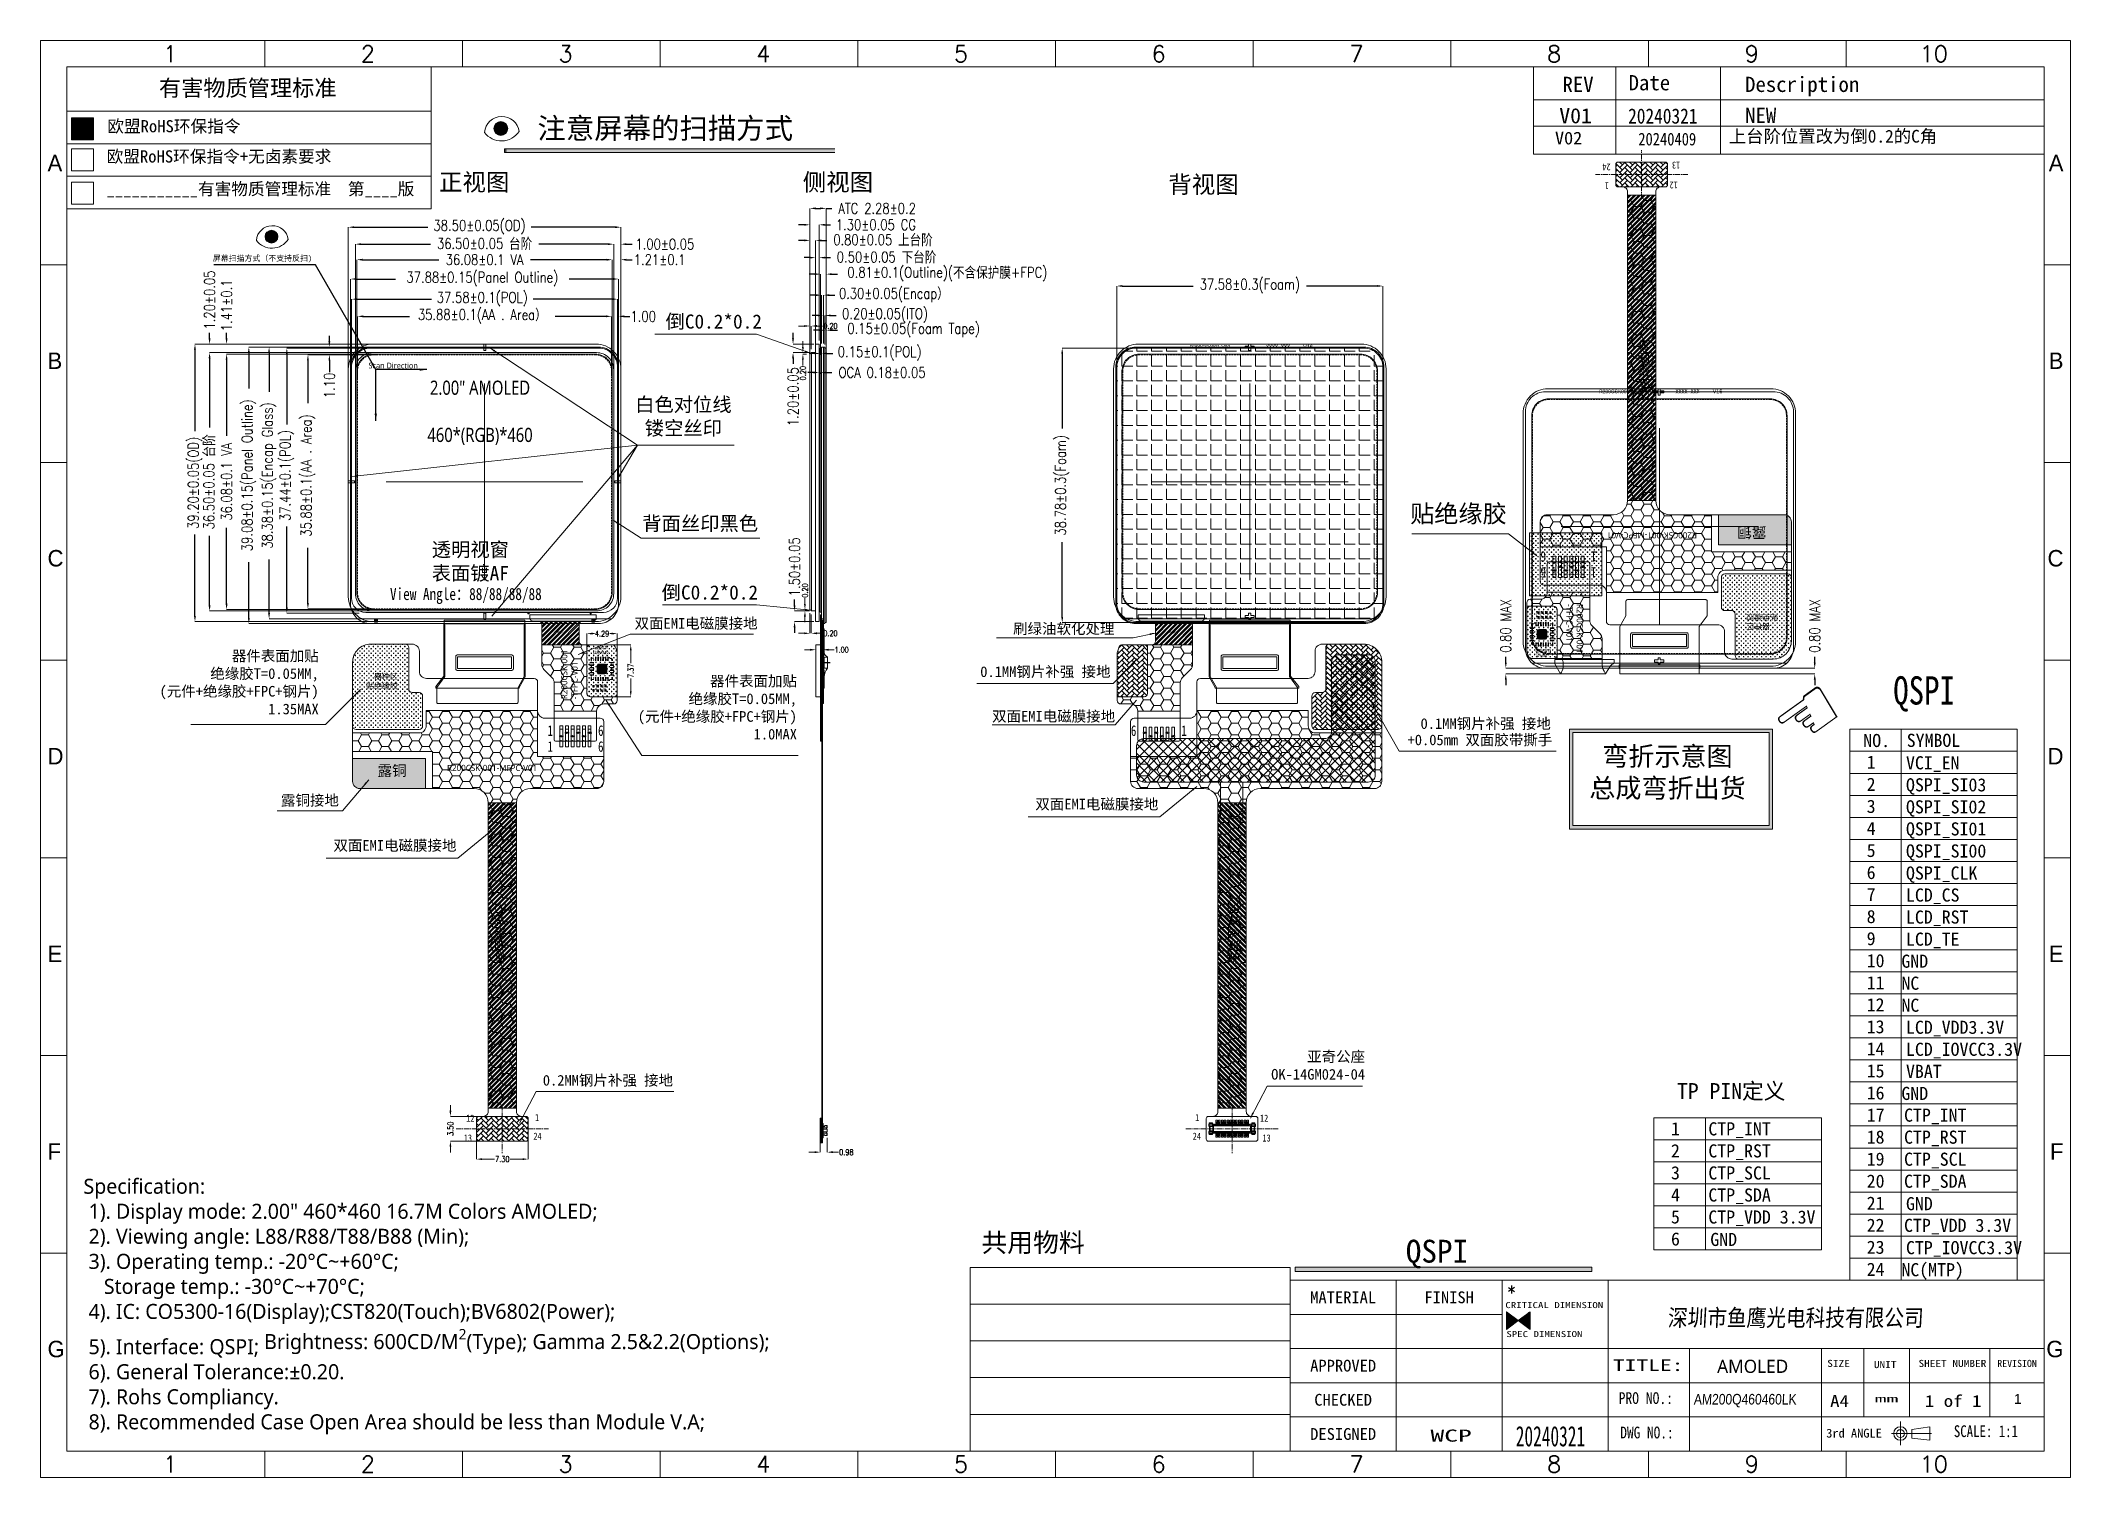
# Model space of a CAD drawing. Header units: millimetres. Extents: x 1134 to 2336, y -9 to 314.
# Drawn here: x 2049.6 to 2336.4, y 111.2 to 314.2 of the extents above; entities that cross this region are included whole.
import ezdxf
from ezdxf.enums import TextEntityAlignment as Align
from ezdxf.lldxf.tags import DXFTag

# ---------------------------------------------------------------- set-up
doc = ezdxf.new("R2010")
doc.units = ezdxf.units.MM
doc.linetypes.add('CENTER2', pattern=[1.125, 0.75, -0.125, 0.125, -0.125])
doc.linetypes.add('HIDDEN', pattern=[0.375, 0.25, -0.125])
doc.layers.get('0').update_dxf_attribs({"lineweight": 5})
doc.layers.get('Defpoints').update_dxf_attribs({"lineweight": 5})
for name, color, linetype in [('12 Center_line', 1, 'Continuous'), ('EMI', 5, 'Continuous'), ('TOPLAYER', 1, 'Continuous'), ('TOPOVERLAY', 2, 'Continuous'), ('TOPPASTE', 8, 'Continuous'), ('TOPSOLDER', 216, 'Continuous')]:
    doc.layers.add(name, color=color, linetype=linetype)
for name, color, linetype, lineweight in [('COF', 110, 'Continuous', 5), ('COF-IC', 2, 'Continuous', 5), ('DIM', 3, 'Continuous', 5), ('Encap', 210, 'Continuous', 5), ('FPC', 50, 'Continuous', 5), ('ITO', 2, 'Continuous', 5), ('lens', 6, 'Continuous', 13), ('Main-FPC', 2, 'Continuous', 5), ('MFPC', 50, 'Continuous', 5), ('POL', 202, 'Continuous', 5), ('TAPE', 90, 'Continuous', 5), ('TAPE-Form', 32, 'Continuous', 5), ('TFPC', 50, 'Continuous', 5), ('图框', 7, 'Continuous', 5), ('图框 @ 1', 7, 'Continuous', 5)]:
    doc.layers.add(name, color=color, linetype=linetype, lineweight=lineweight)
doc.styles.add('C-E02$0$HZ', font='SimSun.ttf')
doc.styles.add('RD', font='ROMAND.shx', dxfattribs={"width": 0.8})
doc.styles.get("Standard").update_dxf_attribs({"font": 'txt', "bigfont": 'gbcbig.shx'})
doc.styles.add('TEXTSTYLE_0', font='txt', dxfattribs={"width": 0.8})
doc.styles.add('W0$254', font='simplex', dxfattribs={"width": 0.75})
doc.styles.add('ZI2.5', font='SimSun.ttf', dxfattribs={"height": 2.5})
doc.styles.add('宋', font='SimSun.ttf', dxfattribs={"height": 2})
doc.styles.add('宋体', font='SimSun.ttf')
doc.styles.add('样式 3', font='italict.shx', dxfattribs={"width": 0.85, "oblique": 3})
doc.styles.add('汉字', font='SimSun.ttf')
tags = doc.linetypes.add('CENTER', pattern=[0.6, 0.375, -0.075, 0.075, -0.075]).pattern_tags.tags
tags[10:11] = [DXFTag(74, 4), DXFTag(75, 0), DXFTag(340, '0'), DXFTag(46, 1.0), DXFTag(50, 0.0), DXFTag(44, 0.0), DXFTag(45, 0.0)]
tags[8:9] = [DXFTag(74, 4), DXFTag(75, 0), DXFTag(340, '0'), DXFTag(46, 1.0), DXFTag(50, 0.0), DXFTag(44, 0.0), DXFTag(45, 0.0)]
tags[6:7] = [DXFTag(74, 4), DXFTag(75, 0), DXFTag(340, '0'), DXFTag(46, 1.0), DXFTag(50, 0.0), DXFTag(44, 0.0), DXFTag(45, 0.0)]
tags[4:5] = [DXFTag(74, 4), DXFTag(75, 0), DXFTag(340, '0'), DXFTag(46, 1.0), DXFTag(50, 0.0), DXFTag(44, 0.0), DXFTag(45, 0.0)]
doc.dimstyles.new('DIM', dxfattribs={"dimtxt": 0.8, "dimasz": 0.8, "dimexe": 0, "dimexo": 0.5, "dimgap": 0.11, "dimtad": 0, "dimzin": 1, "dimdsep": 46, "dimtxsty": 'RD', "dimcen": 0, "dimclrd": 256, "dimclre": 256, "dimclrt": 256, "dimadec": 0, "dimazin": 0, "dimtm": 1e-09, "dimtfac": 1, "dimtofl": 0, "dimtmove": 0, "dimatfit": 3, "dimfxl": 1, "dimlwe": -1, "dimarcsym": 0})
pattern_1 = [(45, (577.6276, 0), (-0.3367596, 0.3367596), []), (45, (577.8521, 0), (-0.3367596, 0.3367596), [])]
pattern_2 = [(0, (577.6276, 0), (0.3175, 0.3175), [0.15875, -0.47625]), (90, (577.70698, -0.07938), (-0.3175, 0.3175), [0.15875, -0.47625])]
pattern_3 = [(0, (577.6276, 0), (1.42875, 0.824889), [0.9525, -1.905]), (120, (577.6276, 0), (-1.42874983, 0.8248893), [0.9525, -1.905]), (60, (577.6276, 0), (1.7e-07, 1.6497783), [-1.905, 0.9525])]
pattern_4 = [(225, (577.6276, 0), (-2e-16, -0.71842049), [1.524, -0.508]), (315, (577.2684, -0.3592), (-2e-16, -0.71842049), [1.524, -0.508])]

msp = doc.modelspace()

# ---------------------------------------------------------------- texts
at = {"color": 152, "ltscale": 0.2, "true_color": 0x2776bb, "insert": (2111.691, 261.608), "char_height": 2, "width": 22.55847, "attachment_point": 5, "style": 'RD'}
msp.add_mtext('{\\fMicrosoft YaHei|b0|i0|c134|p34;\\C1;2.00" AMOLED\\P\\P460*(R\\C3;G\\C5;B\\C1;)*460}', dxfattribs=at)
at = {"color": 252, "lineweight": 5, "char_height": 0.8709, "attachment_point": 1, "style": '汉字'}
for s, insert, rotation in [('{\\fMicrosoft YaHei|b0|i0|c134|p34;\\C255;R200CSK-001-MFPC-V01}', (2283.609, 243.875), 180), ('{\\fMicrosoft YaHei|b0|i0|c134|p34;\\C255;R200CSK-001\\P-TFPC-V01}', (2267.483, 234.61), 270), ('{\\fMicrosoft YaHei|b0|i0|c134|p34;\\C255;R200CSK-001\\P-TFPC-V01}', (2123.149, 221.149), 90)]:
    msp.add_mtext(s, dxfattribs=dict(at, insert=insert, rotation=rotation))
at = {"color": 1, "lineweight": 5, "insert": (2098.966, 236.879), "char_height": 1.712501, "width": 23.90017, "attachment_point": 1, "style": 'RD'}
msp.add_mtext('{\\fSimSun|b0|i0|c0|p2;View Angle\\fSimSun|b0|i0|c134|p2;：\\fSimSun|b0|i0|c0|p2;8\\fSimSun|b0|i0|c134|p2;8\\fSimSun|b0|i0|c0|p2;/8\\fSimSun|b0|i0|c134|p2;8\\fSimSun|b0|i0|c0|p2;/8\\fSimSun|b0|i0|c134|p2;8\\fSimSun|b0|i0|c0|p2;/8\\fSimSun|b0|i0|c134|p2;8}', dxfattribs=at)
at = {"color": 252, "lineweight": 5, "insert": (2107.023, 211.883), "char_height": 0.8709, "attachment_point": 1, "style": '汉字'}
msp.add_mtext('{\\fMicrosoft YaHei|b0|i0|c134|p34;\\C255;R200CSK-001-MFPC-V01}', dxfattribs=at)
at = {"layer": 'Defpoints', "color": 252, "lineweight": 5, "insert": (2311.335, 224.396), "char_height": 4, "width": 15.50829, "attachment_point": 1, "style": 'RD'}
msp.add_mtext('{\\fSimSun|b0|i0|c134|p2;\\C1;QSPI}', dxfattribs=at)
at = {"layer": 'DIM', "color": 2, "lineweight": 5, "style": '汉字'}
msp.add_text('屏幕扫描方式（不支持反扫)', height=0.8, dxfattribs=at).set_placement((2073.939, 283.058))
at = {"layer": 'DIM', "color": 2, "lineweight": 5, "insert": (2117.805, 303.29), "char_height": 2.94053, "width": 41.39485, "attachment_point": 1}
msp.add_mtext('{\\fSimSun|b0|i0|c134|p2; 注意屏幕的扫描方式}', dxfattribs=at)
at = {"layer": 'DIM', "lineweight": 5, "char_height": 2}
for s, insert, width, attachment_point in [('{\\fSimSun|b0|i0|c134|p2;倒C0.2*0.2}', (2144.705, 274.404, -24.553), 33.76189, 5), ('{\\fSimSun|b0|i0|c134|p2;白色对位线\\P镂空丝印}', (2140.419, 261.011, -24.553), 33.76189, 5), ('{\\fSimSun|b0|i0|c134|p2;背面丝印黑色}', (2142.792, 245.88, -24.553), 33.76189, 5), ('{\\fSimSun|b0|i0|c134|p2;透明视窗\\P表面镀AF}', (2104.865, 243.301), 17.06617, 1), ('{\\fSimSun|b0|i0|c134|p2;倒C0.2*0.2}', (2144.161, 236.13, -24.553), 33.76189, 5)]:
    msp.add_mtext(s, dxfattribs=dict(at, insert=insert, width=width, attachment_point=attachment_point))
at = {"layer": 'DIM', "color": 3, "attachment_point": 3, "style": '宋体'}
for s, insert, char_height, width in [('贴绝缘胶', (2256.727, 248.625), 2.5, 20.62737), ('{\\fSimSun|b0|i0|c134|p54;双面EMI电磁膜接地}', (2150.901, 232.625), 1.5, 19.70966), ('刷绿油软化处理', (2201.316, 231.868, 0), 1.5, 24.87791), ('器件表面加贴\\P绝缘胶T=0.05MM,\\P{\\fSimSun|b0|i0|c134|p54;(元件+绝缘胶+FPC+钢片)\\P}1.35MAX', (2088.902, 228.029), 1.5, 33.3589), ('器件表面加贴\\P绝缘胶T=0.05MM,\\P{\\fSimSun|b0|i0|c134|p54;(元件+绝缘胶+FPC+钢片)\\P}1.0MAX', (2156.463, 224.471), 1.5, 33.3589), ('\\P0.1MM钢片补强 接地', (2200.755, 228.296, 0), 1.5, 24.87791), ('{\\fSimSun|b0|i0|c134|p54;双面EMI电磁膜接地}', (2201.414, 219.505), 1.5, 19.70966), ('\\P0.1MM钢片补强 接地', (2262.954, 220.967, 0), 1.5, 24.87791), ('\\P+0.05mm 双面胶带撕手', (2263.162, 218.662, 0), 1.5, 24.87791), ('{\\fSimSun|b0|i0|c134|p54;露铜接地}', (2091.751, 207.627), 1.5, 19.70966), ('{\\fSimSun|b0|i0|c134|p54;双面EMI电磁膜接地}', (2207.518, 207.088), 1.5, 19.70966), ('{\\fSimSun|b0|i0|c134|p54;双面EMI电磁膜接地}', (2108.363, 201.254), 1.5, 19.70966), ('亚奇公座OK-14GM024-04', (2236.719, 171.416), 1.5, 17.34726), ('\\P0.2MM钢片补强 接地', (2138.958, 170.572, 0), 1.5, 24.87791)]:
    msp.add_mtext(s, dxfattribs=dict(at, insert=insert, char_height=char_height, width=width))
at = {"layer": 'DIM', "color": 1, "width": 20.5882, "attachment_point": 3, "rotation": 180, "style": '宋体'}
for insert, char_height in [((2290.557, 231.007), 0.8), ((2260.778, 227.146), 0.4)]:
    msp.add_mtext('器件区\\P贴绝缘胶', dxfattribs=dict(at, insert=insert, char_height=char_height))
at = {"layer": 'DIM', "color": 1, "width": 20.5882, "attachment_point": 3, "style": '宋体'}
for insert, char_height in [((2129.854, 228.612), 0.4), ((2100.075, 224.752), 0.8)]:
    msp.add_mtext('器件区\\P贴绝缘胶', dxfattribs=dict(at, insert=insert, char_height=char_height))
at = {"layer": 'Encap', "color": 1, "lineweight": 5, "insert": (2102.9, 267.878), "char_height": 0.8, "width": 6.03825, "attachment_point": 9, "style": 'RD'}
msp.add_mtext('{\\fMicrosoft YaHei|b0|i0|c134|p34;Scan Direction}', dxfattribs=at)
at = {"layer": 'FPC', "color": 1, "linetype": 'Continuous', "width": 1, "attachment_point": 1, "rotation": 180, "style": 'W0$254'}
for s, insert, char_height in [('{\\fSimSun|b0|i0|c134|p2;24}', (2271.405, 295.838), 1), ('{\\fSimSun|b0|i0|c134|p2;13}', (2281.245, 296.094), 1), ('{\\fSimSun|b0|i0|c134|p2;1}', (2271.174, 293.199), 1), ('{\\fSimSun|b0|i0|c134|p2;12}', (2280.907, 293.292), 1), ('{\\fSimSun|b0|i0|c134|p2;6}', (2262.267, 240.535), 1.5), ('{\\fSimSun|b0|i0|c134|p2;1}', (2269.397, 240.535), 1.5), ('{\\fSimSun|b0|i0|c134|p2;6}', (2262.267, 238.284), 1.5), ('{\\fSimSun|b0|i0|c134|p2;1}', (2269.397, 238.284), 1.5)]:
    msp.add_mtext(s, dxfattribs=dict(at, insert=insert, char_height=char_height))
at = {"layer": 'FPC', "color": 1, "linetype": 'Continuous', "width": 1, "style": 'W0$254'}
for s, insert, char_height, attachment_point in [('{\\fSimSun|b0|i0|c134|p2;1}', (2121.235, 217.474), 1.5, 1), ('{\\fSimSun|b0|i0|c134|p2;1}', (2121.235, 215.223), 1.5, 1), ('{\\fSimSun|b0|i0|c134|p2;6}', (2128.365, 217.474), 1.5, 1), ('{\\fSimSun|b0|i0|c134|p2;6}', (2128.365, 215.223), 1.5, 1), ('{\\fSimSun|b0|i0|c134|p2;6}', (2204.408, 217.474), 1.5, 3), ('{\\fSimSun|b0|i0|c134|p2;1}', (2211.538, 217.474), 1.5, 3), ('{\\fSimSun|b0|i0|c134|p2;12}', (2109.725, 162.466), 1, 1), ('{\\fSimSun|b0|i0|c134|p2;1}', (2119.458, 162.559), 1, 1), ('{\\fSimSun|b0|i0|c134|p2;1}', (2213.315, 162.559), 1, 3), ('{\\fSimSun|b0|i0|c134|p2;12}', (2223.048, 162.466), 1, 3), ('{\\fSimSun|b0|i0|c134|p2;13}', (2109.387, 159.664), 1, 1), ('{\\fSimSun|b0|i0|c134|p2;24}', (2119.227, 159.921), 1, 1), ('{\\fSimSun|b0|i0|c134|p2;24}', (2213.546, 159.921), 1, 3), ('{\\fSimSun|b0|i0|c134|p2;13}', (2223.386, 159.664), 1, 3)]:
    msp.add_mtext(s, dxfattribs=dict(at, insert=insert, char_height=char_height, attachment_point=attachment_point))
at = {"layer": 'TFPC', "color": 255, "lineweight": 5, "char_height": 1.3, "width": 11.22995, "style": '汉字'}
for insert, attachment_point, rotation in [((2276.71, 272.054), 1, 270), ((2113.922, 183.704), 1, 90), ((2218.852, 183.704), 7, 90)]:
    msp.add_mtext('{\\fMicrosoft YaHei|b0|i0|c134|p34;单层弯折区}', dxfattribs=dict(at, insert=insert, attachment_point=attachment_point, rotation=rotation))
at = {"layer": 'TFPC', "insert": (2289.317, 243.942), "char_height": 1.5, "width": 19.70966, "attachment_point": 3, "rotation": 180, "style": '宋体'}
msp.add_mtext('{\\fSimSun|b0|i0|c134|p54;露铜}', dxfattribs=at)
at = {"layer": 'TFPC', "color": 255, "lineweight": 5, "char_height": 0.3, "width": 1.66783, "style": '汉字'}
for insert, attachment_point in [((2122.558, 230.775), 1), ((2210.215, 230.775), 3), ((2210.215, 230.775), 3)]:
    msp.add_mtext('{\\fMicrosoft YaHei|b0|i0|c134|p34;单层区}', dxfattribs=dict(at, insert=insert, attachment_point=attachment_point))
at = {"layer": 'TFPC', "insert": (2101.315, 211.816), "char_height": 1.5, "width": 19.70966, "attachment_point": 3, "style": '宋体'}
msp.add_mtext('{\\fSimSun|b0|i0|c134|p54;露铜}', dxfattribs=at)
at = {"layer": '图框', "linetype": 'Continuous', "lineweight": 5}
for s, height, style, width, p, p2 in [('V01', 2.1418, '汉字', 1.003536, (2264.155, 302.519), (2268.766, 302.519)), ('20240321', 2.1418, '汉字', 0.80001, (2273.878, 302.475), (2283.681, 302.475)), ('MATERIAL', 1.6641, 'TEXTSTYLE_0', 0.763636, (2228.963, 135.823), (2238.282, 135.823)), ('FINISH', 1.6641, 'TEXTSTYLE_0', 0.84, (2245.105, 135.823), (2252.094, 135.823)), ('CRITICAL DIMENSION', 0.85369, 'TEXTSTYLE_0', 0.991837, (2256.538, 135.13), (2270.367, 135.13)), ('SPEC DIMENSION', 0.85369, 'TEXTSTYLE_0', 0.969231, (2256.676, 131.037), (2267.432, 131.037)), ('APPROVED', 1.6641, 'TEXTSTYLE_0', 0.7, (2228.963, 126.171), (2238.282, 126.171)), ('TITLE:', 1.6641, 'TEXTSTYLE_0', 1.281601, (2271.737, 126.247), (2281.69, 126.247)), ('SIZE', 0.9985, 'TEXTSTYLE_0', 0.96, (2302.009, 126.821), (2305.204, 126.821)), ('UNIT', 0.9985, 'TEXTSTYLE_0', 0.96, (2308.598, 126.656), (2311.793, 126.656)), ('SHEET NUMBER', 0.99847, 'TEXTSTYLE_0', 0.822857, (2314.902, 126.821), (2324.488, 126.821)), ('REVISION', 0.9985, 'TEXTSTYLE_0', 0.763636, (2326.028, 126.821), (2331.619, 126.821)), ('CHECKED', 1.6641, 'TEXTSTYLE_0', 0.735, (2229.546, 121.345), (2237.7, 121.345)), ('PRO NO.:', 1.6641, 'TEXTSTYLE_0', 0.728598, (2272.541, 121.585), (2280.22, 121.585)), ('A4', 1.6641, 'TEXTSTYLE_0', 0.96, (2302.415, 121.176), (2305.078, 121.176)), ('mm', 0.9985, 'TEXTSTYLE_0', 2, (2308.709, 121.837), (2312.037, 121.837)), ('1', 1.664, 'TEXTSTYLE_0', 2.4, (2315.803, 121.176), (2317.135, 121.176)), (' of ', 1.6641, 'TEXTSTYLE_0', 0.8, (2317.135, 121.176), (2322.46, 121.176)), ('1', 1.664, 'TEXTSTYLE_0', 2.4, (2322.46, 121.176), (2323.791, 121.176)), ('DESIGNED', 1.6641, 'TEXTSTYLE_0', 0.763636, (2228.963, 116.519), (2238.282, 116.519)), ('WCP', 1.7112, '宋', 1.589353, (2245.958, 116.264), (2251.793, 116.264)), ('20240321', 2.875, '宋', 0.596007, (2258.005, 115.599), (2267.807, 115.599)), ('DWG NO.:', 1.6641, 'TEXTSTYLE_0', 0.6793, (2272.778, 116.726), (2280.314, 116.726)), ('   3rd ANGLE', 1.24808, 'TEXTSTYLE_0', 0.72, (2299.24, 116.839), (2309.724, 116.839))]:
    msp.add_text(s, height=height, dxfattribs=dict(at, style=style, width=width)).set_placement(p, p2, align=Align.FIT)
at = {"layer": '图框', "color": 1, "linetype": 'Continuous', "lineweight": 5, "style": '汉字'}
for s, width, p, p2 in [('V02', 1.003536, (2263.55, 299.538), (2267.399, 299.538)), ('20240409', 0.80001, (2275.314, 299.394), (2283.497, 299.394))]:
    msp.add_text(s, height=1.788, dxfattribs=dict(at, width=width)).set_placement(p, p2, align=Align.FIT)
at = {"layer": '图框', "color": 3, "linetype": 'ByBlock', "style": 'ZI2.5'}
for s, p in [('NO.', (2307.108, 214.397)), ('SYMBOL', (2313.238, 214.42))]:
    msp.add_text(s, height=1.8533, dxfattribs=at).set_placement(p)
at = {"layer": '图框', "color": 3, "lineweight": 5, "style": 'ZI2.5'}
for s, height, p in [('1', 1.853, (2307.581, 211.325)), ('VCI_EN', 1.8533, (2313.135, 211.247)), ('2', 1.853, (2307.581, 208.21)), ('QSPI_SI03', 1.8533, (2313.135, 208.133)), ('3', 1.853, (2307.581, 205.096)), ('QSPI_SI02', 1.8533, (2313.135, 205.02)), ('4', 1.853, (2307.581, 201.981)), ('QSPI_SI01', 1.8533, (2313.135, 201.906)), ('5', 1.853, (2307.581, 198.866)), ('QSPI_SI00', 1.8533, (2313.135, 198.792)), ('6', 1.853, (2307.581, 195.752)), ('QSPI_CLK', 1.8533, (2313.135, 195.672)), ('7', 1.853, (2307.581, 192.637)), ('LCD_CS', 1.8533, (2313.135, 192.564)), ('8', 1.853, (2307.581, 189.523)), ('LCD_RST', 1.8533, (2313.135, 189.452)), ('9', 1.853, (2307.581, 186.408)), ('LCD_TE', 1.8533, (2313.135, 186.334)), ('10', 1.8533, (2307.581, 183.294)), ('GND', 1.8533, (2312.49, 183.22)), ('11', 1.8533, (2307.581, 180.179)), ('NC', 1.8533, (2312.49, 180.106)), ('12', 1.8533, (2307.581, 177.065)), ('NC', 1.8533, (2312.49, 176.993)), ('13', 1.8533, (2307.581, 173.95)), ('LCD_VDD3.3V', 1.85328, (2313.135, 173.883)), ('14', 1.8533, (2307.581, 170.836)), ('LCD_IOVCC3.3V', 1.85328, (2313.135, 170.77)), ('15', 1.8533, (2307.581, 167.721)), ('VBAT', 1.8533, (2313.135, 167.656)), ('16', 1.8533, (2307.581, 164.607)), ('GND', 1.8533, (2312.49, 164.539)), ('1', 1.853, (2279.937, 159.552)), ('17', 1.8533, (2307.581, 161.492)), ('2', 1.853, (2279.937, 156.437)), ('18', 1.8533, (2307.581, 158.377)), ('3', 1.853, (2279.937, 153.323)), ('19', 1.8533, (2307.581, 155.263)), ('4', 1.853, (2279.937, 150.208)), ('20', 1.8533, (2307.581, 152.148)), ('21', 1.8533, (2307.581, 149.034)), ('5', 1.853, (2279.937, 147.094)), ('22', 1.8533, (2307.581, 145.919)), ('6', 1.853, (2279.937, 143.979)), ('23', 1.8533, (2307.581, 142.805)), ('CTP_IOVCC3.3V', 1.85328, (2313.135, 142.748)), ('24', 1.8533, (2307.581, 139.69)), ('NC(MTP)', 1.8533, (2312.49, 139.631))]:
    msp.add_text(s, height=height, dxfattribs=at).set_placement(p)
at = {"layer": '图框', "color": 1, "lineweight": 5, "style": 'ZI2.5'}
for s, height, p in [('CTP_INT', 1.8533, (2285.217, 159.529)), ('CTP_INT', 1.8533, (2312.861, 161.47)), ('CTP_RST', 1.8533, (2285.217, 156.416)), ('CTP_RST', 1.8533, (2312.861, 158.356)), ('CTP_SCL', 1.8533, (2285.217, 153.302)), ('CTP_SCL', 1.8533, (2312.861, 155.243)), ('CTP_SDA', 1.8533, (2285.217, 150.189)), ('CTP_SDA', 1.8533, (2312.861, 152.129)), ('GND', 1.8533, (2313.135, 148.962)), ('CTP_VDD 3.3V', 1.85328, (2285.217, 147.075)), ('CTP_VDD 3.3V', 1.85328, (2312.861, 145.902)), ('GND', 1.8533, (2285.491, 143.908))]:
    msp.add_text(s, height=height, dxfattribs=at).set_placement(p)
at = {"layer": '图框', "color": 7, "linetype": 'ByBlock', "lineweight": 5, "ltscale": 0.55}
for s, insert, char_height, width, attachment_point in [('1', (2066.917, 313.501), 2.328, 3.96258, 1), ('2', (2094.847, 313.501), 2.328, 3.96258, 1), ('3', (2122.777, 313.501), 2.328, 3.96258, 1), ('4', (2150.708, 313.501), 2.328, 3.96258, 1), ('5', (2178.638, 313.501), 2.328, 3.96258, 1), ('6', (2206.568, 313.501), 2.328, 3.96258, 1), ('7', (2234.498, 313.501), 2.328, 3.96258, 1), ('8', (2262.428, 313.501), 2.328, 3.96258, 1), ('9', (2290.359, 313.501), 2.328, 3.96258, 1), ('10', (2319.055, 313.501), 2.3279, 3.96258, 3), ('{\\fSimSun|b0|i0|c134|p2;REV}', (2264.605, 309.088), 2.15543, 3.96258, 1), ('{\\fSimSun|b0|i0|c134|p2;Date}', (2273.95, 309.332), 2.15543, 3.96258, 1), ('{\\fSimSun|b0|i0|c134|p2;Description}', (2290.403, 309.101), 2.15543, 17.91346, 1), ('{\\f\uffd0ￂﾼﾚￃ\ufff7\ufff3w|b0|i0|c136|p54;A}', (2050.593, 295.736), 2.32786, 3.96258, 7), ('{\\f\uffd0ￂﾼﾚￃ\ufff7\ufff3w|b0|i0|c136|p54;A}', (2335.38, 295.736), 2.32786, 3.96258, 9), ('{\\f\uffd0ￂﾼﾚￃ\ufff7\ufff3w|b0|i0|c134|p54;B}', (2050.593, 267.806), 2.32786, 3.96258, 7), ('{\\f\uffd0ￂﾼﾚￃ\ufff7\ufff3w|b0|i0|c134|p54;B}', (2335.38, 267.806), 2.32786, 3.96258, 9), ('{\\f\uffd0ￂﾼﾚￃ\ufff7\ufff3w|b0|i0|c134|p54;C}', (2050.593, 239.876), 2.32786, 3.96258, 7), ('{\\f\uffd0ￂﾼﾚￃ\ufff7\ufff3w|b0|i0|c134|p54;C}', (2335.38, 239.876), 2.32786, 3.96258, 9), ('{\\f\uffd0ￂﾼﾚￃ\ufff7\ufff3w|b0|i0|c134|p54;D}', (2050.593, 211.946), 2.32786, 3.96258, 7), ('{\\f\uffd0ￂﾼﾚￃ\ufff7\ufff3w|b0|i0|c134|p54;D}', (2335.38, 211.946), 2.32786, 3.96258, 9), ('{\\f\uffd0ￂﾼﾚￃ\ufff7\ufff3w|b0|i0|c134|p54;E}', (2050.593, 184.015), 2.32786, 3.96258, 7), ('{\\f\uffd0ￂﾼﾚￃ\ufff7\ufff3w|b0|i0|c134|p54;E}', (2335.38, 184.015), 2.32786, 3.96258, 9), ('{\\f\uffd0ￂﾼﾚￃ\ufff7\ufff3w|b0|i0|c134|p54;F}', (2050.593, 156.085), 2.32786, 3.96258, 7), ('{\\f\uffd0ￂﾼﾚￃ\ufff7\ufff3w|b0|i0|c134|p54;F}', (2335.38, 156.085), 2.32786, 3.96258, 9), ('{\\f\uffd0ￂﾼﾚￃ\ufff7\ufff3w|b0|i0|c134|p54;G}', (2050.593, 128.155), 2.32786, 3.96258, 7), ('{\\f\uffd0ￂﾼﾚￃ\ufff7\ufff3w|b0|i0|c134|p54;G}', (2335.38, 128.155), 2.32786, 3.96258, 9), ('1', (2066.917, 111.915), 2.328, 3.96258, 7), ('2', (2094.847, 111.915), 2.328, 3.96258, 7), ('3', (2122.777, 111.915), 2.328, 3.96258, 7), ('4', (2150.708, 111.915), 2.328, 3.96258, 7), ('5', (2178.638, 111.915), 2.328, 3.96258, 7), ('6', (2206.568, 111.915), 2.328, 3.96258, 7), ('7', (2234.498, 111.915), 2.328, 3.96258, 7), ('8', (2262.428, 111.915), 2.328, 3.96258, 7), ('9', (2290.359, 111.915), 2.328, 3.96258, 7), ('10', (2319.055, 111.915), 2.3279, 3.96258, 9)]:
    msp.add_mtext(s, dxfattribs=dict(at, insert=insert, char_height=char_height, width=width, attachment_point=attachment_point))
at = {"layer": '图框', "color": 1, "lineweight": 5, "attachment_point": 1}
for s, insert, char_height, width in [('{\\fSimSun|b1|i0|c134|p2;有害物质管理标准}', (2066.328, 308.66), 2.29997, 27.73183), ('{\\fSimSun|b0|i0|c134|p2;欧盟RoHS环保指令}', (2059.032, 302.971), 1.72498, 19.80881), ('{\\fSimSun|b0|i0|c134|p2;欧盟RoHS环保指令+无卤素要求}', (2058.936, 298.703), 1.72498, 34.12334), ('{\\fSimSun|b0|i0|c134|p2;正视图}', (2105.89, 295.424), 2.43019, 22.62382), ('{\\fSimSun|b0|i0|c134|p2;侧视图}', (2157.283, 295.424), 2.43019, 22.62382), ('{\\fSimSun|b0|i0|c134|p2;背视图}', (2208.919, 295.101), 2.43019, 22.62382), ('{\\fSimSun|b0|i0|c134|p2;___________有害物质管理标准  第____版}', (2058.936, 294.112), 1.72498, 45.67357), ('{\\fSimSun|b0|i0|c134|p2; 弯折示意图\\P总成弯折出货}', (2268.395, 214.449), 2.70021, 68.68051), ('{\\fSimSun|b0|i0|c134|p2;共用物料}', (2182.522, 145.734), 2.67321, 67.9937), ('{\\fSimSun|b0|i0|c134|p54;QSPI}', (2242.474, 144.788), 3.23459, 32.56552)]:
    msp.add_mtext(s, dxfattribs=dict(at, insert=insert, char_height=char_height, width=width))
at = {"layer": '图框', "linetype": 'ByBlock', "lineweight": 5, "ltscale": 0.55, "insert": (2290.407, 304.716), "char_height": 2.15543, "width": 3.96258, "attachment_point": 1, "style": '汉字'}
msp.add_mtext('{\\fSimSun|b0|i0|c134|p2;NEW}', dxfattribs=at)
at = {"layer": '图框', "color": 1, "linetype": 'ByBlock', "lineweight": 5, "ltscale": 0.55, "insert": (2288.1, 301.588), "char_height": 1.79934, "width": 40.492, "attachment_point": 1, "style": '汉字'}
msp.add_mtext('上台阶位置改为倒0.2的C角', dxfattribs=at)
at = {"layer": '图框', "color": 3, "lineweight": 5, "insert": (2280.786, 166.924), "char_height": 2.25, "width": 21.07829, "attachment_point": 1, "style": 'ZI2.5'}
msp.add_mtext('TP PIN定义', dxfattribs=at)
at = {"layer": '图框', "color": 1, "linetype": 'Continuous', "lineweight": 5, "insert": (2256.736, 138.306), "char_height": 1.943, "width": 2.93665, "attachment_point": 1}
msp.add_mtext('*', dxfattribs=at)
at = {"layer": '图框', "lineweight": 5, "attachment_point": 1}
for s, insert, char_height, width, style in [('{\\fSimSun|b0|i0|c134|p2;\\C6;深圳市鱼鹰光电科技有限公司}', (2279.466, 134.968), 2.3958, 39.55683, '样式 3'), ('{\\fMicrosoft YaHei|b0|i0|c134|p34;\\C3;AMOLED}', (2286.458, 127.839), 1.8638, 8.78905, '汉字'), ('{\\fSTXinwei|b0|i0|c134|p2;\\C3;AM200Q460460LK}', (2283.144, 123.009), 1.5, 22.23928, '样式 3'), ('SCALE: 1:1', (2319.898, 118.576), 1.6641, 22.72593, 'TEXTSTYLE_0')]:
    msp.add_mtext(s, dxfattribs=dict(at, insert=insert, char_height=char_height, width=width, style=style))
at = {"layer": '图框', "lineweight": 5, "insert": (2328.382, 122.996), "char_height": 1.39742, "width": 1.74689, "attachment_point": 1}
msp.add_mtext('{\\f@Arial Unicode MS|b0|i0|c0|p34;1}', dxfattribs=at)
at = {"layer": '图框 @ 1', "lineweight": 5, "insert": (2055.67, 153.409), "char_height": 2.121933, "attachment_point": 1, "style": '汉字'}
msp.add_mtext('{\\fMicrosoft YaHei|b0|i0|c134|p34;\\C0;Specification:\\P 1). Display mode: 2.00" 460*460 16.7M Colors AMOLED;\\P 2). Viewing angle: L88/R88/T88/B88 (Min);\\P 3). Operating temp.: -20%%DC~+60%%DC; \\P    Storage temp.: -30%%DC~+70%%DC;\\P 4). IC: \\C1;CO5300-16\\C0;(Display);CST820(Touch);BV6802(Power);  \\P 5). Interface: QSPI; \\A1;\\C255;Brightness: 600CD/M\\H0.7x;\\S2^ ;\\H1.429x;(Type); Gamma 2.5&2.2(Options);\\A0;\\C0;\\P 6). General Tolerance:%%P0.20.\\P 7). Rohs Compliancy.\\P 8). Recommended Case Open Area should be less than Module V.A;}', dxfattribs=at)

# ---------------------------------------------------------------- blocks, each defined once
blk = doc.blocks.new('*D66')
at = {"layer": 'Defpoints', "color": 0, "lineweight": 5, "transparency": 16777216}
for p in [(2160.22, 275.37), (2160.22, 270.91), (2160.42, 270.91)]:
    blk.add_point(p, dxfattribs=at)
at = {"layer": 'DIM', "lineweight": -2, "transparency": 16777216}
for p, q in [((2159.42, 275.37), (2158.62, 275.37)), ((2161.22, 275.37), (2162.02, 275.37))]:
    blk.add_line(p, q, dxfattribs=at)
at = {"layer": 'DIM', "transparency": 16777216}
for p, q in [((2160.22, 271.41), (2160.22, 275.37)), ((2160.42, 271.41), (2160.42, 275.37))]:
    blk.add_line(p, q, dxfattribs=at)
at = {"layer": 'DIM', "lineweight": 5, "transparency": 16777216}
for points in [[(2159.42, 275.5), (2159.42, 275.24), (2160.22, 275.37)], [(2161.22, 275.5), (2161.22, 275.24), (2160.42, 275.37)]]:
    blk.add_solid(points, dxfattribs=at)
at = {"layer": 'DIM', "lineweight": 5, "transparency": 16777216, "insert": (2168.9, 275.37), "char_height": 1.5, "attachment_point": 5, "style": 'RD'}
blk.add_mtext('\\A1;0.20±0.05(ITO)', dxfattribs=at)
blk = doc.blocks.new('*D67')
at = {"layer": 'Defpoints', "color": 0, "lineweight": 5, "transparency": 16777216}
for p in [(2160.22, 278.24), (2159.92, 270.91), (2160.22, 270.91)]:
    blk.add_point(p, dxfattribs=at)
at = {"layer": 'DIM', "lineweight": -2, "transparency": 16777216}
for p, q in [((2159.12, 278.24), (2158.32, 278.24)), ((2161.02, 278.24), (2161.82, 278.24))]:
    blk.add_line(p, q, dxfattribs=at)
at = {"layer": 'DIM', "transparency": 16777216}
for p, q in [((2159.92, 271.41), (2159.92, 278.24)), ((2160.22, 271.41), (2160.22, 278.24))]:
    blk.add_line(p, q, dxfattribs=at)
at = {"layer": 'DIM', "lineweight": 5, "transparency": 16777216}
for points in [[(2159.12, 278.38), (2159.12, 278.11), (2159.92, 278.24)], [(2161.02, 278.38), (2161.02, 278.11), (2160.22, 278.24)]]:
    blk.add_solid(points, dxfattribs=at)
at = {"layer": 'DIM', "lineweight": 5, "transparency": 16777216, "insert": (2170.15, 278.24), "char_height": 1.5, "attachment_point": 5, "style": 'RD'}
blk.add_mtext('\\A1;0.30±0.05(Encap）', dxfattribs=at)
blk = doc.blocks.new('*D68')
at = {"layer": 'Defpoints', "color": 0, "lineweight": 5, "transparency": 16777216}
for p in [(2079.03, 270.91), (2097.55, 270.91), (2097.37, 231.83)]:
    blk.add_point(p, dxfattribs=at)
at = {"layer": 'DIM', "transparency": 16777216}
for p, q in [((2097.05, 270.91), (2079.03, 270.91)), ((2096.87, 231.83), (2079.03, 231.83))]:
    blk.add_line(p, q, dxfattribs=at)
at = {"layer": 'DIM', "lineweight": -2, "transparency": 16777216}
for p, q in [((2079.03, 270.11), (2079.03, 265.06)), ((2079.03, 232.63), (2079.03, 240.5))]:
    blk.add_line(p, q, dxfattribs=at)
at = {"layer": 'DIM', "lineweight": 5, "transparency": 16777216}
for points in [[(2078.89, 270.11), (2079.16, 270.11), (2079.03, 270.91)], [(2078.89, 232.63), (2079.16, 232.63), (2079.03, 231.83)]]:
    blk.add_solid(points, dxfattribs=at)
at = {"layer": 'DIM', "lineweight": 5, "transparency": 16777216, "insert": (2079.03, 252.78), "char_height": 1.5, "attachment_point": 5, "rotation": 90, "style": 'RD'}
blk.add_mtext('\\A1;39.08±0.15(Panel Outline)', dxfattribs=at)
blk = doc.blocks.new('*D69')
at = {"layer": 'Defpoints', "color": 0, "lineweight": 5, "transparency": 16777216}
for p in [(2097.55, 270.91), (2081.89, 232.53), (2096.65, 232.53)]:
    blk.add_point(p, dxfattribs=at)
at = {"layer": 'DIM', "transparency": 16777216}
for p, q in [((2097.05, 270.91), (2081.89, 270.91)), ((2096.15, 232.53), (2081.89, 232.53))]:
    blk.add_line(p, q, dxfattribs=at)
at = {"layer": 'DIM', "lineweight": -2, "transparency": 16777216}
for p, q in [((2081.89, 270.11), (2081.89, 264.6)), ((2081.89, 233.33), (2081.89, 240.9))]:
    blk.add_line(p, q, dxfattribs=at)
at = {"layer": 'DIM', "lineweight": 5, "transparency": 16777216}
for points in [[(2081.75, 270.11), (2082.02, 270.11), (2081.89, 270.91)], [(2081.75, 233.33), (2082.02, 233.33), (2081.89, 232.53)]]:
    blk.add_solid(points, dxfattribs=at)
at = {"layer": 'DIM', "lineweight": 5, "transparency": 16777216, "insert": (2081.89, 252.75), "char_height": 1.5, "attachment_point": 5, "rotation": 90, "style": 'RD'}
blk.add_mtext('\\A1;38.38±0.15(Encap Glass)', dxfattribs=at)
blk = doc.blocks.new('*D70')
at = {"layer": 'Defpoints', "color": 0, "lineweight": 5, "transparency": 16777216}
for p in [(2130.27, 275.24), (2094.39, 265.92), (2130.27, 266.35)]:
    blk.add_point(p, dxfattribs=at)
at = {"layer": 'DIM', "transparency": 16777216}
for p, q in [((2094.39, 266.42), (2094.39, 275.24)), ((2130.27, 266.85), (2130.27, 275.24))]:
    blk.add_line(p, q, dxfattribs=at)
at = {"layer": 'DIM', "lineweight": -2, "transparency": 16777216}
for p, q in [((2095.19, 275.24), (2101.72, 275.24)), ((2129.47, 275.24), (2122.29, 275.24))]:
    blk.add_line(p, q, dxfattribs=at)
at = {"layer": 'DIM', "lineweight": 5, "transparency": 16777216}
for points in [[(2095.19, 275.38), (2095.19, 275.11), (2094.39, 275.24)], [(2129.47, 275.38), (2129.47, 275.11), (2130.27, 275.24)]]:
    blk.add_solid(points, dxfattribs=at)
at = {"layer": 'DIM', "lineweight": 5, "transparency": 16777216, "insert": (2112.01, 275.24), "char_height": 1.5, "attachment_point": 5, "style": 'RD'}
blk.add_mtext('\\A1;35.88±0.1(AA . Area）', dxfattribs=at)
blk = doc.blocks.new('*D71')
at = {"layer": 'Defpoints', "color": 0, "lineweight": 5, "transparency": 16777216}
for p in [(2131.27, 280.52), (2093.39, 265.87), (2131.27, 266.23)]:
    blk.add_point(p, dxfattribs=at)
at = {"layer": 'DIM', "transparency": 16777216}
for p, q in [((2093.39, 266.37), (2093.39, 280.52)), ((2131.27, 266.73), (2131.27, 280.52))]:
    blk.add_line(p, q, dxfattribs=at)
at = {"layer": 'DIM', "lineweight": -2, "transparency": 16777216}
for p, q in [((2094.19, 280.52), (2099.73, 280.52)), ((2130.47, 280.52), (2124.29, 280.52))]:
    blk.add_line(p, q, dxfattribs=at)
at = {"layer": 'DIM', "lineweight": 5, "transparency": 16777216}
for points in [[(2094.19, 280.65), (2094.19, 280.39), (2093.39, 280.52)], [(2130.47, 280.65), (2130.47, 280.39), (2131.27, 280.52)]]:
    blk.add_solid(points, dxfattribs=at)
at = {"layer": 'DIM', "lineweight": 5, "transparency": 16777216, "insert": (2112.01, 280.52), "char_height": 1.5, "attachment_point": 5, "style": 'RD'}
blk.add_mtext('\\A1;37.88±0.15(Panel Outline)', dxfattribs=at)
blk = doc.blocks.new('*D72')
at = {"layer": 'Defpoints', "color": 0, "lineweight": 5, "transparency": 16777216}
for p in [(2090.41, 270.91), (2097.55, 270.91), (2097.58, 269.81)]:
    blk.add_point(p, dxfattribs=at)
at = {"layer": 'DIM', "lineweight": -2, "transparency": 16777216}
for p, q in [((2090.41, 271.71), (2090.41, 272.51)), ((2090.41, 269.01), (2090.41, 267.37))]:
    blk.add_line(p, q, dxfattribs=at)
at = {"layer": 'DIM', "transparency": 16777216}
for p, q in [((2097.05, 270.91), (2090.41, 270.91)), ((2097.08, 269.81), (2090.41, 269.81))]:
    blk.add_line(p, q, dxfattribs=at)
at = {"layer": 'DIM', "lineweight": 5, "transparency": 16777216}
for points in [[(2090.27, 271.71), (2090.54, 271.71), (2090.41, 270.91)], [(2090.27, 269.01), (2090.54, 269.01), (2090.41, 269.81)]]:
    blk.add_solid(points, dxfattribs=at)
at = {"layer": 'DIM', "lineweight": 5, "transparency": 16777216, "insert": (2090.41, 265.49), "char_height": 1.5, "attachment_point": 5, "rotation": 90, "style": 'RD'}
blk.add_mtext('1.10', dxfattribs=at)
blk = doc.blocks.new('*D73')
at = {"layer": 'Defpoints', "color": 0, "lineweight": 5, "transparency": 16777216}
for p in [(2130.27, 275.24), (2130.27, 266.35), (2131.27, 266.23)]:
    blk.add_point(p, dxfattribs=at)
at = {"layer": 'DIM', "lineweight": -2, "transparency": 16777216}
for p, q in [((2129.47, 275.24), (2128.67, 275.24)), ((2132.07, 275.24), (2132.87, 275.24))]:
    blk.add_line(p, q, dxfattribs=at)
at = {"layer": 'DIM', "transparency": 16777216}
for p, q in [((2130.27, 266.85), (2130.27, 275.24)), ((2131.27, 266.73), (2131.27, 275.24))]:
    blk.add_line(p, q, dxfattribs=at)
at = {"layer": 'DIM', "lineweight": 5, "transparency": 16777216}
for points in [[(2129.47, 275.38), (2129.47, 275.11), (2130.27, 275.24)], [(2132.07, 275.38), (2132.07, 275.11), (2131.27, 275.24)]]:
    blk.add_solid(points, dxfattribs=at)
at = {"layer": 'DIM', "lineweight": 5, "transparency": 16777216, "insert": (2134.75, 275.24), "char_height": 1.5, "attachment_point": 5, "style": 'RD'}
blk.add_mtext('1.00', dxfattribs=at)
blk = doc.blocks.new('*D74')
at = {"layer": 'Defpoints', "color": 0, "lineweight": 5, "transparency": 16777216}
for p in [(2097.58, 269.81), (2087.38, 233.93), (2097.19, 233.93)]:
    blk.add_point(p, dxfattribs=at)
at = {"layer": 'DIM', "transparency": 16777216}
for p, q in [((2097.08, 269.81), (2087.38, 269.81)), ((2096.69, 233.93), (2087.38, 233.93))]:
    blk.add_line(p, q, dxfattribs=at)
at = {"layer": 'DIM', "lineweight": -2, "transparency": 16777216}
for p, q in [((2087.38, 269.01), (2087.38, 262.98)), ((2087.38, 234.73), (2087.38, 242.53))]:
    blk.add_line(p, q, dxfattribs=at)
at = {"layer": 'DIM', "lineweight": 5, "transparency": 16777216}
for points in [[(2087.24, 269.01), (2087.51, 269.01), (2087.38, 269.81)], [(2087.24, 234.73), (2087.51, 234.73), (2087.38, 233.93)]]:
    blk.add_solid(points, dxfattribs=at)
at = {"layer": 'DIM', "lineweight": 5, "transparency": 16777216, "insert": (2087.38, 252.75), "char_height": 1.5, "attachment_point": 5, "rotation": 90, "style": 'RD'}
blk.add_mtext('\\A1;35.88±0.1(AA . Area)', dxfattribs=at)
blk = doc.blocks.new('*D75')
at = {"layer": 'Defpoints', "color": 0, "lineweight": 5, "transparency": 16777216}
for p in [(2131.12, 277.67), (2131.12, 266.98), (2093.54, 266.24)]:
    blk.add_point(p, dxfattribs=at)
at = {"layer": 'DIM', "transparency": 16777216}
for p, q in [((2093.54, 266.74), (2093.54, 277.67)), ((2131.12, 267.48), (2131.12, 277.67))]:
    blk.add_line(p, q, dxfattribs=at)
at = {"layer": 'DIM', "lineweight": -2, "transparency": 16777216}
for p, q in [((2094.34, 277.67), (2104.81, 277.67)), ((2130.32, 277.67), (2119.2, 277.67))]:
    blk.add_line(p, q, dxfattribs=at)
at = {"layer": 'DIM', "lineweight": 5, "transparency": 16777216}
for points in [[(2094.34, 277.81), (2094.34, 277.54), (2093.54, 277.67)], [(2130.32, 277.81), (2130.32, 277.54), (2131.12, 277.67)]]:
    blk.add_solid(points, dxfattribs=at)
at = {"layer": 'DIM', "lineweight": 5, "transparency": 16777216, "insert": (2112.01, 277.67), "char_height": 1.5, "attachment_point": 5, "style": 'RD'}
blk.add_mtext('\\A1;37.58±0.1(POL)', dxfattribs=at)
blk = doc.blocks.new('*D76')
at = {"layer": 'Defpoints', "color": 0, "lineweight": 5, "transparency": 16777216}
for p in [(2097.14, 270.76), (2084.4, 233.33), (2095.12, 233.33)]:
    blk.add_point(p, dxfattribs=at)
at = {"layer": 'DIM', "transparency": 16777216}
for p, q in [((2096.64, 270.76), (2084.4, 270.76)), ((2094.62, 233.33), (2084.4, 233.33))]:
    blk.add_line(p, q, dxfattribs=at)
at = {"layer": 'DIM', "lineweight": -2, "transparency": 16777216}
for p, q in [((2084.4, 269.96), (2084.4, 259.95)), ((2084.4, 234.13), (2084.4, 245.56))]:
    blk.add_line(p, q, dxfattribs=at)
at = {"layer": 'DIM', "lineweight": 5, "transparency": 16777216}
for points in [[(2084.26, 269.96), (2084.53, 269.96), (2084.4, 270.76)], [(2084.26, 234.13), (2084.53, 234.13), (2084.4, 233.33)]]:
    blk.add_solid(points, dxfattribs=at)
at = {"layer": 'DIM', "lineweight": 5, "transparency": 16777216, "insert": (2084.4, 252.75), "char_height": 1.5, "attachment_point": 5, "rotation": 90, "style": 'RD'}
blk.add_mtext('\\A1;37.44±0.1(POL)', dxfattribs=at)
blk = doc.blocks.new('*D77')
at = {"layer": 'Defpoints', "color": 0, "lineweight": 5, "transparency": 16777216}
for p in [(2159.77, 270), (2159.92, 270), (2159.92, 270)]:
    blk.add_point(p, dxfattribs=at)
at = {"layer": 'DIM', "lineweight": -2, "transparency": 16777216}
for p, q in [((2158.97, 270), (2158.17, 270)), ((2160.72, 270), (2161.52, 270))]:
    blk.add_line(p, q, dxfattribs=at)
at = {"layer": 'DIM', "transparency": 16777216}
for p, q in [((2159.77, 270.5), (2159.77, 270)), ((2159.92, 270.5), (2159.92, 270))]:
    blk.add_line(p, q, dxfattribs=at)
at = {"layer": 'DIM', "lineweight": 5, "transparency": 16777216}
for points in [[(2158.97, 270.13), (2158.97, 269.87), (2159.77, 270)], [(2160.72, 270.13), (2160.72, 269.87), (2159.92, 270)]]:
    blk.add_solid(points, dxfattribs=at)
at = {"layer": 'DIM', "lineweight": 5, "transparency": 16777216, "insert": (2168.14, 270), "char_height": 1.5, "attachment_point": 5, "style": 'RD'}
blk.add_mtext('\\A1;0.15±0.1(POL)', dxfattribs=at)
blk = doc.blocks.new('R200NRK-001-PNL-V01-B')
at = {"layer": 'ITO'}
for points in [[(431.46, 280.65), (431.46, 242.27), (431.76, 242.27), (431.76, 280.65)], [(431.76, 280.65), (431.96, 280.65), (431.96, 241.57), (431.76, 241.57)]]:
    blk.add_lwpolyline(points, close=True, dxfattribs=at)
blk = doc.blocks.new('R200NRK-001-POL-V01-B')
at = {"layer": 'POL'}
blk.add_lwpolyline([(812.23, 243.17), (812.08, 243.17), (812.08, 280.5), (812.23, 280.5)], close=True, dxfattribs=at)
at = {"layer": 'DIM', "lineweight": 5}
blk.add_blockref('R200NRK-001-PNL-V01-B', (380.78, 0), dxfattribs=at)
blk = doc.blocks.new('R200NRK-001-PNL-V01-C')
at = {"layer": 'ITO', "color": 1, "linetype": 'CENTER', "lineweight": 5}
for p, q in [((478.96, 247.72), (478.96, 275.5)), ((492.85, 261.61), (465.07, 261.61))]:
    blk.add_line(p, q, dxfattribs=at)
at = {"layer": 'ITO'}
blk.add_line((496.92, 242.27), (461, 242.27), dxfattribs=at)
blk.add_lwpolyline([(495.05, 280.65), (462.87, 280.65, 0.414214), (460.02, 277.8), (460.02, 244.42, 0.414214), (462.87, 241.57), (495.05, 241.57, 0.414214), (497.9, 244.42), (497.9, 277.8, 0.414214)], format="xyb", close=True, dxfattribs=at)
at = {"layer": 'ITO', "color": 1, "linetype": 'HIDDEN'}
blk.add_lwpolyline([(494.6, 279.55), (463.32, 279.55, 0.414214), (461.02, 277.25), (461.02, 245.97, 0.414214), (463.32, 243.67), (494.6, 243.67, 0.414214), (496.9, 245.97), (496.9, 277.25, 0.414214)], format="xyb", close=True, dxfattribs=at)
blk = doc.blocks.new('R200NRK-001-POL-V01-C')
at = {"layer": 'DIM', "lineweight": 5}
blk.add_blockref('R200NRK-001-PNL-V01-C', (380.78, 0), dxfattribs=at)
blk = doc.blocks.new('R200NRK-001-COF-V01-B')
at = {"layer": '12 Center_line'}
blk.add_lwpolyline([(617.68, 253.94), (616.46, 253.94)], dxfattribs=at)
at = {"layer": 'COF'}
for points in [[(616.6, 259.95), (616.67, 259.95), (616.67, 248.16), (616.6, 248.16)], [(616.74, 254.61), (616.82, 254.61), (616.82, 254.64), (616.74, 254.64)], [(616.74, 253.3), (616.82, 253.3), (616.82, 253.26), (616.74, 253.26)]]:
    blk.add_lwpolyline(points, close=True, dxfattribs=at)
at = {"layer": 'COF', "color": 2, "lineweight": 5}
for points in [[(616.67, 254.59), (616.74, 254.59), (616.74, 259.95), (616.67, 259.95)], [(616.67, 253.32), (616.74, 253.32), (616.74, 248.16), (616.67, 248.16)]]:
    blk.add_lwpolyline(points, dxfattribs=at)
at = {"layer": 'COF', "color": 5, "lineweight": 5}
for points in [[(616.74, 254.97), (616.82, 254.97), (616.82, 258.73), (616.74, 258.73)], [(616.74, 252.91), (616.82, 252.91), (616.82, 250.34), (616.74, 250.34)]]:
    blk.add_lwpolyline(points, dxfattribs=at)
at = {"layer": 'COF', "color": 132}
for points in [[(617.32, 254.72, -0.167365), (616.82, 255.32)], [(616.82, 251.96, -0.137571), (617.32, 253.16)]]:
    blk.add_lwpolyline(points, format="xyb", dxfattribs=at)
at = {"layer": 'COF-IC', "lineweight": 5}
blk.add_lwpolyline([(616.82, 253.16), (617.32, 253.16), (617.32, 254.72), (616.82, 254.72)], close=True, dxfattribs=at)
blk = doc.blocks.new('*D63')
at = {"layer": 'Defpoints', "color": 0, "lineweight": 5, "transparency": 16777216}
for p in [(2207.67, 270.76), (2193.94, 231.98), (2207.93, 231.98)]:
    blk.add_point(p, dxfattribs=at)
at = {"layer": 'DIM', "transparency": 16777216}
for p, q in [((2207.17, 270.76), (2193.94, 270.76)), ((2207.43, 231.98), (2193.94, 231.98))]:
    blk.add_line(p, q, dxfattribs=at)
at = {"layer": 'DIM', "lineweight": -2, "transparency": 16777216}
for p, q in [((2193.94, 269.96), (2193.94, 259.4)), ((2193.94, 232.78), (2193.94, 243.35))]:
    blk.add_line(p, q, dxfattribs=at)
at = {"layer": 'DIM', "lineweight": 5, "transparency": 16777216}
for points in [[(2193.8, 269.96), (2194.07, 269.96), (2193.94, 270.76)], [(2193.8, 232.78), (2194.07, 232.78), (2193.94, 231.98)]]:
    blk.add_solid(points, dxfattribs=at)
at = {"layer": 'DIM', "lineweight": 5, "transparency": 16777216, "insert": (2193.94, 251.37), "char_height": 1.5, "attachment_point": 5, "rotation": 90, "style": 'RD'}
blk.add_mtext('\\A1;38.78±0.3(Foam)', dxfattribs=at)
blk = doc.blocks.new('*D64')
at = {"layer": 'Defpoints', "color": 0, "lineweight": 5, "transparency": 16777216}
for p in [(2239.23, 279.53), (2201.65, 264.78), (2239.23, 263.67)]:
    blk.add_point(p, dxfattribs=at)
at = {"layer": 'DIM', "transparency": 16777216}
for p, q in [((2201.65, 265.28), (2201.65, 279.53)), ((2239.23, 264.17), (2239.23, 279.53))]:
    blk.add_line(p, q, dxfattribs=at)
at = {"layer": 'DIM', "lineweight": -2, "transparency": 16777216}
for p, q in [((2202.45, 279.53), (2212.42, 279.53)), ((2238.43, 279.53), (2228.46, 279.53))]:
    blk.add_line(p, q, dxfattribs=at)
at = {"layer": 'DIM', "lineweight": 5, "transparency": 16777216}
for points in [[(2202.45, 279.67), (2202.45, 279.4), (2201.65, 279.53)], [(2238.43, 279.67), (2238.43, 279.4), (2239.23, 279.53)]]:
    blk.add_solid(points, dxfattribs=at)
at = {"layer": 'DIM', "lineweight": 5, "transparency": 16777216, "insert": (2220.44, 279.53), "char_height": 1.5, "attachment_point": 5, "style": 'RD'}
blk.add_mtext('\\A1;37.58±0.3(Foam)', dxfattribs=at)
blk = doc.blocks.new('R200NRK-001-FOM-V01-A')
at = {"layer": 'TAPE-Form', "lineweight": 5}
h = blk.add_hatch(dxfattribs=at)
h.set_pattern_fill('ANGLE', color=256, scale=0.3)
h.set_pattern_definition([(0, (0, 0), (0, 2.0955), [1.524, -0.5715]), (90, (0, 0), (-2.0955, 1e-16), [1.524, -0.5715])])
edge = h.paths.add_edge_path()
edge.add_line((996.2, 280.5), (964.02, 280.5))
edge.add_arc((964.02, 277.8), 2.7, 90, 180)
edge.add_line((961.32, 277.8), (961.32, 244.42))
edge.add_arc((964.02, 244.42), 2.7, 180, 270)
edge.add_line((964.02, 241.72), (996.2, 241.72))
edge.add_arc((996.2, 244.42), 2.7, 270, 360)
edge.add_line((998.9, 244.42), (998.9, 277.8))
edge.add_arc((996.2, 277.8), 2.7, 0, 90)
at = {"layer": 'ITO', "color": 1, "linetype": 'CENTER', "lineweight": 5}
for p, q in [((980.11, 247.72), (980.11, 275.5)), ((994, 261.61), (966.22, 261.61))]:
    blk.add_line(p, q, dxfattribs=at)
at = {"layer": 'TAPE-Form', "lineweight": 5}
blk.add_lwpolyline([(996.2, 280.5), (964.02, 280.5, 0.414214), (961.32, 277.8), (961.32, 244.42, 0.414214), (964.02, 241.72), (996.2, 241.72, 0.414214), (998.9, 244.42), (998.9, 277.8, 0.414214)], format="xyb", close=True, dxfattribs=at)
blk = doc.blocks.new('*D65')
at = {"layer": 'Defpoints', "color": 0, "lineweight": 5, "transparency": 16777216}
for p in [(2160.42, 273.29), (2160.42, 270.76), (2160.57, 270.76)]:
    blk.add_point(p, dxfattribs=at)
at = {"layer": 'DIM', "lineweight": -2, "transparency": 16777216}
for p, q in [((2159.62, 273.29), (2158.82, 273.29)), ((2161.37, 273.29), (2162.17, 273.29))]:
    blk.add_line(p, q, dxfattribs=at)
at = {"layer": 'DIM', "transparency": 16777216}
for p, q in [((2160.42, 271.26), (2160.42, 273.29)), ((2160.57, 271.26), (2160.57, 273.29))]:
    blk.add_line(p, q, dxfattribs=at)
at = {"layer": 'DIM', "lineweight": 5, "transparency": 16777216}
for points in [[(2159.62, 273.42), (2159.62, 273.16), (2160.42, 273.29)], [(2161.37, 273.42), (2161.37, 273.16), (2160.57, 273.29)]]:
    blk.add_solid(points, dxfattribs=at)
at = {"layer": 'DIM', "lineweight": 5, "transparency": 16777216, "insert": (2172.94, 273.29), "char_height": 1.5, "attachment_point": 5, "style": 'RD'}
blk.add_mtext('\\A1;0.15±0.05(Foam Tape)', dxfattribs=at)
blk = doc.blocks.new('R200NRK-001-FOM-V01-B')
at = {"layer": 'TAPE-Form', "lineweight": 5}
for p, q in [((1024.91, 280.5), (1024.91, 241.72)), ((1025.06, 280.5), (1024.91, 280.5)), ((1025.06, 241.72), (1025.06, 280.5)), ((1024.91, 241.72), (1025.06, 241.72))]:
    blk.add_line(p, q, dxfattribs=at)
blk = doc.blocks.new('*D80')
at = {"layer": 'Defpoints', "color": 0, "lineweight": 5, "transparency": 16777216}
for p in [(2160.57, 281.21), (2159.77, 269.3), (2160.57, 269.3)]:
    blk.add_point(p, dxfattribs=at)
at = {"layer": 'DIM', "lineweight": -2, "transparency": 16777216}
for p, q in [((2158.97, 281.21), (2158.17, 281.21)), ((2161.37, 281.21), (2162.17, 281.21))]:
    blk.add_line(p, q, dxfattribs=at)
at = {"layer": 'DIM', "transparency": 16777216}
for p, q in [((2159.77, 269.8), (2159.77, 281.21)), ((2160.57, 269.8), (2160.57, 281.21))]:
    blk.add_line(p, q, dxfattribs=at)
at = {"layer": 'DIM', "lineweight": 5, "transparency": 16777216}
for points in [[(2158.97, 281.34), (2158.97, 281.07), (2159.77, 281.21)], [(2161.37, 281.34), (2161.37, 281.07), (2160.57, 281.21)]]:
    blk.add_solid(points, dxfattribs=at)
at = {"layer": 'DIM', "lineweight": 5, "transparency": 16777216, "insert": (2177.71, 281.21), "char_height": 1.5, "attachment_point": 5, "style": 'RD'}
blk.add_mtext('\\A1;0.81±0.1{\\A0;(Outline)(\\fSimSun|b0|i0|c134|p2;不含保护膜\\Fromand|c134;+FPC)}', dxfattribs=at)
blk = doc.blocks.new('*D59')
at = {"layer": 'Defpoints', "color": 0, "lineweight": 5, "transparency": 16777216}
for p in [(2130.05, 228.85), (2132.98, 228.85), (2130.05, 221.48)]:
    blk.add_point(p, dxfattribs=at)
at = {"layer": 'DIM', "linetype": 'ByBlock', "lineweight": 5, "transparency": 16777216}
for p, q in [((2130.55, 228.85), (2132.98, 228.85)), ((2132.98, 228.05), (2132.98, 226.27)), ((2132.98, 222.28), (2132.98, 224.06)), ((2130.55, 221.48), (2132.98, 221.48))]:
    blk.add_line(p, q, dxfattribs=at)
at = {"layer": 'DIM', "lineweight": 5, "transparency": 16777216}
for points in [[(2132.85, 228.05), (2133.11, 228.05), (2132.98, 228.85)], [(2132.85, 222.28), (2133.11, 222.28), (2132.98, 221.48)]]:
    blk.add_solid(points, dxfattribs=at)
at = {"layer": 'DIM', "lineweight": 5, "transparency": 16777216, "insert": (2132.98, 225.17), "char_height": 0.8, "attachment_point": 5, "rotation": 90, "style": 'RD'}
blk.add_mtext('7.37', dxfattribs=at)
blk = doc.blocks.new('*D60')
at = {"layer": 'Defpoints', "color": 0, "lineweight": 5, "transparency": 16777216}
for p in [(2131.07, 230.42), (2126.78, 227.91), (2131.07, 227.12)]:
    blk.add_point(p, dxfattribs=at)
at = {"layer": 'DIM', "linetype": 'ByBlock', "lineweight": 5, "transparency": 16777216}
for p, q in [((2126.78, 228.41), (2126.78, 230.42)), ((2127.58, 230.42), (2127.84, 230.42)), ((2130.27, 230.42), (2130.01, 230.42)), ((2131.07, 227.62), (2131.07, 230.42))]:
    blk.add_line(p, q, dxfattribs=at)
at = {"layer": 'DIM', "lineweight": 5, "transparency": 16777216}
for points in [[(2127.58, 230.56), (2127.58, 230.29), (2126.78, 230.42)], [(2130.27, 230.56), (2130.27, 230.29), (2131.07, 230.42)]]:
    blk.add_solid(points, dxfattribs=at)
at = {"layer": 'DIM', "lineweight": 5, "transparency": 16777216, "insert": (2128.93, 230.42), "char_height": 0.8, "attachment_point": 5, "style": 'RD'}
blk.add_mtext('4.29', dxfattribs=at)
blk = doc.blocks.new('*D78')
at = {"layer": 'Defpoints', "color": 0, "lineweight": 5, "transparency": 16777216}
for p in [(2256.6, 225.53), (2262.77, 225.53), (2265.5, 224.73)]:
    blk.add_point(p, dxfattribs=at)
at = {"layer": 'DIM', "lineweight": -2, "transparency": 16777216}
for p, q in [((2256.6, 226.33), (2256.6, 227.13)), ((2256.6, 223.93), (2256.6, 223.13))]:
    blk.add_line(p, q, dxfattribs=at)
at = {"layer": 'DIM', "transparency": 16777216}
for p, q in [((2262.27, 225.53), (2256.6, 225.53)), ((2265, 224.73), (2256.6, 224.73))]:
    blk.add_line(p, q, dxfattribs=at)
at = {"layer": 'DIM', "lineweight": 5, "transparency": 16777216}
for points in [[(2256.47, 226.33), (2256.73, 226.33), (2256.6, 225.53)], [(2256.47, 223.93), (2256.73, 223.93), (2256.6, 224.73)]]:
    blk.add_solid(points, dxfattribs=at)
at = {"layer": 'DIM', "lineweight": 5, "transparency": 16777216, "insert": (2256.6, 231.52), "char_height": 1.5, "attachment_point": 5, "rotation": 90, "style": 'RD'}
blk.add_mtext('0.80 MAX', dxfattribs=at)
blk = doc.blocks.new('*D79')
at = {"layer": 'Defpoints', "color": 0, "lineweight": 5, "transparency": 16777216}
for p in [(2281.99, 225.53), (2281.99, 224.73), (2300.24, 225.53)]:
    blk.add_point(p, dxfattribs=at)
at = {"layer": 'DIM', "lineweight": -2, "transparency": 16777216}
for p, q in [((2300.24, 226.33), (2300.24, 227.13)), ((2300.24, 223.93), (2300.24, 223.13))]:
    blk.add_line(p, q, dxfattribs=at)
at = {"layer": 'DIM', "transparency": 16777216}
for p, q in [((2282.49, 225.53), (2300.24, 225.53)), ((2282.49, 224.73), (2300.24, 224.73))]:
    blk.add_line(p, q, dxfattribs=at)
at = {"layer": 'DIM', "lineweight": 5, "transparency": 16777216}
for points in [[(2300.11, 226.33), (2300.38, 226.33), (2300.24, 225.53)], [(2300.11, 223.93), (2300.38, 223.93), (2300.24, 224.73)]]:
    blk.add_solid(points, dxfattribs=at)
at = {"layer": 'DIM', "lineweight": 5, "transparency": 16777216, "insert": (2300.24, 231.52), "char_height": 1.5, "attachment_point": 5, "rotation": 90, "style": 'RD'}
blk.add_mtext('0.80 MAX', dxfattribs=at)
blk = doc.blocks.new('*D61')
at = {"layer": 'Defpoints', "color": 0, "lineweight": 5, "transparency": 16777216}
for p in [(2111.19, 159.45), (2118.49, 159.45), (2118.49, 156.18)]:
    blk.add_point(p, dxfattribs=at)
at = {"layer": 'DIM', "linetype": 'ByBlock', "lineweight": 5, "transparency": 16777216}
for p, q in [((2111.19, 158.95), (2111.19, 156.18)), ((2118.49, 158.95), (2118.49, 156.18)), ((2111.99, 156.18), (2113.74, 156.18)), ((2117.69, 156.18), (2115.94, 156.18))]:
    blk.add_line(p, q, dxfattribs=at)
at = {"layer": 'DIM', "lineweight": 5, "transparency": 16777216}
for points in [[(2111.99, 156.31), (2111.99, 156.04), (2111.19, 156.18)], [(2117.69, 156.31), (2117.69, 156.04), (2118.49, 156.18)]]:
    blk.add_solid(points, dxfattribs=at)
at = {"layer": 'DIM', "lineweight": 5, "transparency": 16777216, "insert": (2114.84, 156.18), "char_height": 0.8, "attachment_point": 5, "style": 'RD'}
blk.add_mtext('7.30', dxfattribs=at)
blk = doc.blocks.new('*D62')
at = {"layer": 'Defpoints', "color": 0, "lineweight": 5, "transparency": 16777216}
for p in [(2107.51, 162.22), (2111.81, 162.22), (2112.02, 158.72)]:
    blk.add_point(p, dxfattribs=at)
at = {"layer": 'DIM', "linetype": 'ByBlock', "lineweight": 5, "transparency": 16777216}
for p, q in [((2107.51, 163.02), (2107.51, 163.82)), ((2111.31, 162.22), (2107.51, 162.22)), ((2111.52, 158.72), (2107.51, 158.72)), ((2107.51, 157.92), (2107.51, 157.12))]:
    blk.add_line(p, q, dxfattribs=at)
at = {"layer": 'DIM', "lineweight": 5, "transparency": 16777216}
for points in [[(2107.37, 163.02), (2107.64, 163.02), (2107.51, 162.22)], [(2107.37, 157.92), (2107.64, 157.92), (2107.51, 158.72)]]:
    blk.add_solid(points, dxfattribs=at)
at = {"layer": 'DIM', "lineweight": 5, "transparency": 16777216, "insert": (2107.51, 160.47), "char_height": 0.8, "attachment_point": 5, "rotation": 90, "style": 'RD'}
blk.add_mtext('3.50', dxfattribs=at)
blk = doc.blocks.new('OK-14GM040-04-C')
at = {"color": 7, "lineweight": 5}
for p, q in [((1112.93, 162.36), (1112.88, 162.31)), ((1112.88, 162.08), (1112.88, 162.31)), ((1112.88, 161.5), (1112.88, 161.8)), ((1112.88, 160.99), (1112.88, 161.23)), ((1112.93, 160.94), (1112.88, 160.99)), ((1112.91, 161.85), (1112.91, 161.46)), ((1112.93, 161.85), (1112.93, 162.36)), ((1112.93, 162.36), (1113.2, 162.36)), ((1112.93, 162.03), (1113.45, 162.03)), ((1112.93, 161.85), (1113.45, 161.85)), ((1112.93, 161.45), (1112.93, 160.94)), ((1112.93, 161.45), (1113.45, 161.45)), ((1112.93, 161.28), (1113.45, 161.28)), ((1112.93, 160.94), (1113.2, 160.94)), ((1112.98, 161.85), (1112.98, 162.03)), ((1112.98, 161.28), (1112.98, 161.45)), ((1113.2, 162.36), (1113.2, 162.24)), ((1113.2, 162.29), (1113.46, 162.29)), ((1113.2, 162.24), (1113.46, 162.24)), ((1113.2, 161.06), (1113.46, 161.06)), ((1113.2, 160.94), (1113.2, 161.06)), ((1113.2, 161.01), (1113.46, 161.01)), ((1113.34, 162.29), (1113.34, 162.24)), ((1113.34, 161.06), (1113.34, 161.01)), ((1113.45, 161.01), (1113.45, 162.29)), ((1113.5, 162), (1113.45, 162)), ((1113.5, 161.3), (1113.45, 161.3)), ((1113.46, 162.67), (1113.46, 162.17)), ((1113.54, 162.67), (1113.46, 162.67)), ((1113.46, 162.42), (1113.54, 162.42)), ((1113.46, 161.13), (1113.46, 160.63)), ((1113.46, 160.88), (1113.54, 160.88)), ((1113.46, 160.63), (1113.54, 160.63)), ((1113.5, 161.21), (1113.5, 162.1)), ((1113.54, 162.17), (1113.54, 162.67)), ((1113.54, 160.63), (1113.54, 161.13))]:
    blk.add_line(p, q, dxfattribs=at)
for centre, radius, start, end in [((1112.93, 162.08), 0.05, 180, 270), ((1112.93, 161.8), 0.05, 90, 180), ((1112.93, 161.5), 0.05, 180, 270), ((1112.93, 161.23), 0.05, 90, 180), ((1113.44, 162.17), 0.1, 275.778, 0), ((1113.44, 162.17), 0.02, 300.0025, 0), ((1113.44, 161.13), 0.1, 0, 84.222), ((1113.44, 161.13), 0.02, 0, 59.9974)]:
    blk.add_arc(centre, radius, start, end, dxfattribs=at)
blk = doc.blocks.new('*D35')
at = {"layer": 'Defpoints', "color": 0, "lineweight": 5, "transparency": 16777216}
for p in [(1582.13, 159.85), (1583.11, 159.67), (1583.11, 157.16)]:
    blk.add_point(p, dxfattribs=at)
at = {"layer": 'DIM', "linetype": 'ByBlock', "lineweight": 5, "transparency": 16777216}
for p, q in [((1582.13, 159.35), (1582.13, 157.16)), ((1583.11, 159.17), (1583.11, 157.16)), ((1581.33, 157.16), (1580.53, 157.16)), ((1583.91, 157.16), (1584.71, 157.16))]:
    blk.add_line(p, q, dxfattribs=at)
at = {"layer": 'DIM', "lineweight": 5, "transparency": 16777216}
for points in [[(1581.33, 157.3), (1581.33, 157.03), (1582.13, 157.16)], [(1583.91, 157.3), (1583.91, 157.03), (1583.11, 157.16)]]:
    blk.add_solid(points, dxfattribs=at)
at = {"layer": 'DIM', "lineweight": 5, "transparency": 16777216, "insert": (1585.81, 157.16), "char_height": 0.8, "attachment_point": 5, "style": 'RD'}
blk.add_mtext('0.98', dxfattribs=at)
blk = doc.blocks.new('*D36')
at = {"layer": 'Defpoints', "color": 0, "lineweight": 5, "transparency": 16777216}
for p in [(1581.49, 227.96), (1582.49, 228.14), (1582.49, 227.96)]:
    blk.add_point(p, dxfattribs=at)
at = {"layer": 'DIM', "linetype": 'ByBlock', "lineweight": 5, "transparency": 16777216}
for p, q in [((1580.69, 228.14), (1579.89, 228.14)), ((1581.49, 228.46), (1581.49, 228.14)), ((1582.49, 228.46), (1582.49, 228.14)), ((1583.29, 228.14), (1584.09, 228.14))]:
    blk.add_line(p, q, dxfattribs=at)
at = {"layer": 'DIM', "lineweight": 5, "transparency": 16777216}
for points in [[(1580.69, 228.28), (1580.69, 228.01), (1581.49, 228.14)], [(1583.29, 228.28), (1583.29, 228.01), (1582.49, 228.14)]]:
    blk.add_solid(points, dxfattribs=at)
at = {"layer": 'DIM', "lineweight": 5, "transparency": 16777216, "insert": (1585.14, 228.14), "char_height": 0.8, "attachment_point": 5, "style": 'RD'}
blk.add_mtext('1.00', dxfattribs=at)
blk = doc.blocks.new('0201_2')
at = {"layer": 'TOPLAYER'}
for points in [[(0.164998, -0.165001), (0.164998, 0.165001), (-0.164998, -0.165001), (-0.164998, 0.165001)], [(0.764997, -0.165001), (0.764997, 0.165001), (0.435, -0.165001), (0.435, 0.165001)]]:
    blk.add_solid(points, dxfattribs=at)
at = {"layer": 'TOPOVERLAY', "const_width": 0.025001}
for points in [[(-0.23, 0.225999), (-0.181, 0.225999)], [(-0.23, -0.217), (-0.23, 0.225999)], [(-0.18, 0.225999), (0.836, 0.225999)], [(0.836, -0.217), (0.836, 0.225999)], [(-0.23, -0.217), (0.836, -0.217)]]:
    blk.add_lwpolyline(points, dxfattribs=at)
at = {"layer": 'TOPOVERLAY', "const_width": 0.012499}
for points in [[(-0.23625, 0.225999, 1), (-0.223749, 0.225999, 1)], [(-0.23625, 0.225999, 1), (-0.223749, 0.225999, 1)], [(-0.187251, 0.225999, 1), (-0.174749, 0.225999, 1)], [(-0.186251, 0.225999, 1), (-0.173749, 0.225999, 1)], [(0.829749, 0.225999, 1), (0.842251, 0.225999, 1)], [(0.829749, 0.225999, 1), (0.842251, 0.225999, 1)], [(-0.23625, -0.217, 1), (-0.223749, -0.217, 1)], [(-0.23625, -0.217, 1), (-0.223749, -0.217, 1)], [(0.829749, -0.217, 1), (0.842251, -0.217, 1)], [(0.829749, -0.217, 1), (0.842251, -0.217, 1)]]:
    blk.add_lwpolyline(points, format="xyb", close=True, dxfattribs=at)
at = {"layer": 'TOPPASTE'}
for points in [[(0.164998, -0.165001), (0.164998, 0.165001), (-0.164998, -0.165001), (-0.164998, 0.165001)], [(0.764997, -0.165001), (0.764997, 0.165001), (0.435, -0.165001), (0.435, 0.165001)]]:
    blk.add_solid(points, dxfattribs=at)
at = {"layer": 'TOPSOLDER'}
for points in [[(0.164998, -0.165001), (0.164998, 0.165001), (-0.164998, -0.165001), (-0.164998, 0.165001)], [(0.764997, -0.165001), (0.764997, 0.165001), (0.435, -0.165001), (0.435, 0.165001)]]:
    blk.add_solid(points, dxfattribs=at)
blk = doc.blocks.new('0201_3')
at = {"layer": 'TOPLAYER'}
for points in [[(0.164998, -0.165001), (0.164998, 0.165001), (-0.164998, -0.165001), (-0.164998, 0.165001)], [(0.764997, -0.165001), (0.764997, 0.165001), (0.435, -0.165001), (0.435, 0.165001)]]:
    blk.add_solid(points, dxfattribs=at)
at = {"layer": 'TOPOVERLAY', "const_width": 0.025001}
for points in [[(-0.23, 0.225999), (-0.181, 0.225999)], [(-0.23, -0.217), (-0.23, 0.225999)], [(-0.18, 0.225999), (0.836, 0.225999)], [(0.836, -0.217), (0.836, 0.225999)], [(-0.23, -0.217), (0.836, -0.217)]]:
    blk.add_lwpolyline(points, dxfattribs=at)
at = {"layer": 'TOPOVERLAY', "const_width": 0.012499}
for points in [[(-0.23625, 0.225999, 1), (-0.223749, 0.225999, 1)], [(-0.23625, 0.225999, 1), (-0.223749, 0.225999, 1)], [(-0.187251, 0.225999, 1), (-0.174749, 0.225999, 1)], [(-0.186251, 0.225999, 1), (-0.173749, 0.225999, 1)], [(0.829749, 0.225999, 1), (0.842251, 0.225999, 1)], [(0.829749, 0.225999, 1), (0.842251, 0.225999, 1)], [(-0.23625, -0.217, 1), (-0.223749, -0.217, 1)], [(-0.23625, -0.217, 1), (-0.223749, -0.217, 1)], [(0.829749, -0.217, 1), (0.842251, -0.217, 1)], [(0.829749, -0.217, 1), (0.842251, -0.217, 1)]]:
    blk.add_lwpolyline(points, format="xyb", close=True, dxfattribs=at)
at = {"layer": 'TOPPASTE'}
for points in [[(0.164998, -0.165001), (0.164998, 0.165001), (-0.164998, -0.165001), (-0.164998, 0.165001)], [(0.764997, -0.165001), (0.764997, 0.165001), (0.435, -0.165001), (0.435, 0.165001)]]:
    blk.add_solid(points, dxfattribs=at)
at = {"layer": 'TOPSOLDER'}
for points in [[(0.164998, -0.165001), (0.164998, 0.165001), (-0.164998, -0.165001), (-0.164998, 0.165001)], [(0.764997, -0.165001), (0.764997, 0.165001), (0.435, -0.165001), (0.435, 0.165001)]]:
    blk.add_solid(points, dxfattribs=at)
blk = doc.blocks.new('0201_4')
at = {"layer": 'TOPLAYER'}
for points in [[(0.164998, -0.165001), (0.164998, 0.165001), (-0.164998, -0.165001), (-0.164998, 0.165001)], [(0.764997, -0.165001), (0.764997, 0.165001), (0.435, -0.165001), (0.435, 0.165001)]]:
    blk.add_solid(points, dxfattribs=at)
at = {"layer": 'TOPOVERLAY', "const_width": 0.025001}
for points in [[(-0.23, 0.225999), (-0.181, 0.225999)], [(-0.23, -0.217), (-0.23, 0.225999)], [(-0.18, 0.225999), (0.836, 0.225999)], [(0.836, -0.217), (0.836, 0.225999)], [(-0.23, -0.217), (0.836, -0.217)]]:
    blk.add_lwpolyline(points, dxfattribs=at)
at = {"layer": 'TOPOVERLAY', "const_width": 0.012499}
for points in [[(-0.23625, 0.225999, 1), (-0.223749, 0.225999, 1)], [(-0.23625, 0.225999, 1), (-0.223749, 0.225999, 1)], [(-0.187251, 0.225999, 1), (-0.174749, 0.225999, 1)], [(-0.186251, 0.225999, 1), (-0.173749, 0.225999, 1)], [(0.829749, 0.225999, 1), (0.842251, 0.225999, 1)], [(0.829749, 0.225999, 1), (0.842251, 0.225999, 1)], [(-0.23625, -0.217, 1), (-0.223749, -0.217, 1)], [(-0.23625, -0.217, 1), (-0.223749, -0.217, 1)], [(0.829749, -0.217, 1), (0.842251, -0.217, 1)], [(0.829749, -0.217, 1), (0.842251, -0.217, 1)]]:
    blk.add_lwpolyline(points, format="xyb", close=True, dxfattribs=at)
at = {"layer": 'TOPPASTE'}
for points in [[(0.164998, -0.165001), (0.164998, 0.165001), (-0.164998, -0.165001), (-0.164998, 0.165001)], [(0.764997, -0.165001), (0.764997, 0.165001), (0.435, -0.165001), (0.435, 0.165001)]]:
    blk.add_solid(points, dxfattribs=at)
at = {"layer": 'TOPSOLDER'}
for points in [[(0.164998, -0.165001), (0.164998, 0.165001), (-0.164998, -0.165001), (-0.164998, 0.165001)], [(0.764997, -0.165001), (0.764997, 0.165001), (0.435, -0.165001), (0.435, 0.165001)]]:
    blk.add_solid(points, dxfattribs=at)
blk = doc.blocks.new('0201_5')
at = {"layer": 'TOPLAYER'}
for points in [[(0.164998, -0.165001), (0.164998, 0.165001), (-0.164998, -0.165001), (-0.164998, 0.165001)], [(0.764997, -0.165001), (0.764997, 0.165001), (0.435, -0.165001), (0.435, 0.165001)]]:
    blk.add_solid(points, dxfattribs=at)
at = {"layer": 'TOPOVERLAY', "const_width": 0.025001}
for points in [[(-0.23, 0.225999), (-0.181, 0.225999)], [(-0.23, -0.217), (-0.23, 0.225999)], [(-0.18, 0.225999), (0.836, 0.225999)], [(0.836, -0.217), (0.836, 0.225999)], [(-0.23, -0.217), (0.836, -0.217)]]:
    blk.add_lwpolyline(points, dxfattribs=at)
at = {"layer": 'TOPOVERLAY', "const_width": 0.012499}
for points in [[(-0.23625, 0.225999, 1), (-0.223749, 0.225999, 1)], [(-0.23625, 0.225999, 1), (-0.223749, 0.225999, 1)], [(-0.187251, 0.225999, 1), (-0.174749, 0.225999, 1)], [(-0.186251, 0.225999, 1), (-0.173749, 0.225999, 1)], [(0.829749, 0.225999, 1), (0.842251, 0.225999, 1)], [(0.829749, 0.225999, 1), (0.842251, 0.225999, 1)], [(-0.23625, -0.217, 1), (-0.223749, -0.217, 1)], [(-0.23625, -0.217, 1), (-0.223749, -0.217, 1)], [(0.829749, -0.217, 1), (0.842251, -0.217, 1)], [(0.829749, -0.217, 1), (0.842251, -0.217, 1)]]:
    blk.add_lwpolyline(points, format="xyb", close=True, dxfattribs=at)
at = {"layer": 'TOPPASTE'}
for points in [[(0.164998, -0.165001), (0.164998, 0.165001), (-0.164998, -0.165001), (-0.164998, 0.165001)], [(0.764997, -0.165001), (0.764997, 0.165001), (0.435, -0.165001), (0.435, 0.165001)]]:
    blk.add_solid(points, dxfattribs=at)
at = {"layer": 'TOPSOLDER'}
for points in [[(0.164998, -0.165001), (0.164998, 0.165001), (-0.164998, -0.165001), (-0.164998, 0.165001)], [(0.764997, -0.165001), (0.764997, 0.165001), (0.435, -0.165001), (0.435, 0.165001)]]:
    blk.add_solid(points, dxfattribs=at)
blk = doc.blocks.new('CST820_7')
at = {"layer": 'TOPLAYER', "const_width": 0.375001}
for points in [[(-0.47149, 0.377002, 1), (-0.09649, 0.377002, 1)], [(-0.47149, -0.372994, 1), (-0.09649, -0.372994, 1)], [(0.278506, 0.377002, 1), (0.653506, 0.377002, 1)], [(0.278506, -0.372994, 1), (0.653506, -0.372994, 1)]]:
    blk.add_lwpolyline(points, format="xyb", close=True, dxfattribs=at)
at = {"layer": 'TOPLAYER'}
for points in [[(-1.634988, 0.977011), (-1.634988, 0.777011), (-1.034989, 0.977011), (-1.034989, 0.777011)], [(-1.634988, 0.627012), (-1.634988, 0.427012), (-1.034989, 0.627012), (-1.034989, 0.427012)], [(-1.634988, 0.27701), (-1.634988, 0.07701), (-1.034989, 0.27701), (-1.034989, 0.07701)], [(-0.684002, 1.726004), (-0.884001, 1.726004), (-0.684002, 1.126005), (-0.884001, 1.126005)], [(-0.65899, -0.372994), (0.841007, -0.372994), (-0.65899, 0.377002), (0.841007, 0.377002)], [(-0.334002, 1.726004), (-0.534002, 1.726004), (-0.334002, 1.126005), (-0.534002, 1.126005)], [(-0.28399, -0.747994), (0.466006, -0.747994), (-0.28399, 0.752003), (0.466006, 0.752003)], [(0.015999, 1.726004), (-0.184, 1.726004), (0.015999, 1.126005), (-0.184, 1.126005)], [(0.365999, 1.726004), (0.165999, 1.726004), (0.365999, 1.126005), (0.165999, 1.126005)], [(0.715998, 1.726004), (0.515998, 1.726004), (0.715998, 1.126005), (0.515998, 1.126005)], [(1.065997, 1.726004), (0.865998, 1.726004), (1.065997, 1.126005), (0.865998, 1.126005)], [(1.81501, 0.777011), (1.81501, 0.977011), (1.215012, 0.777011), (1.215012, 0.977011)], [(1.81501, 0.427012), (1.81501, 0.627012), (1.215012, 0.427012), (1.215012, 0.627012)], [(1.81501, 0.07701), (1.81501, 0.27701), (1.215012, 0.07701), (1.215012, 0.27701)], [(-1.634988, -0.072989), (-1.634988, -0.272989), (-1.034989, -0.072989), (-1.034989, -0.272989)], [(-1.634988, -0.422989), (-1.634988, -0.622988), (-1.034989, -0.422989), (-1.034989, -0.622988)], [(-1.634988, -0.772988), (-1.634988, -0.972988), (-1.034989, -0.772988), (-1.034989, -0.972988)], [(-0.884001, -1.723995), (-0.684002, -1.723995), (-0.884001, -1.123996), (-0.684002, -1.123996)], [(-0.534002, -1.723995), (-0.334002, -1.723995), (-0.534002, -1.123996), (-0.334002, -1.123996)], [(-0.184, -1.723995), (0.015999, -1.723995), (-0.184, -1.123996), (0.015999, -1.123996)], [(0.165999, -1.723995), (0.365999, -1.723995), (0.165999, -1.123996), (0.365999, -1.123996)], [(0.515998, -1.723995), (0.715998, -1.723995), (0.515998, -1.123996), (0.715998, -1.123996)], [(0.865998, -1.723995), (1.065997, -1.723995), (0.865998, -1.123996), (1.065997, -1.123996)], [(1.81501, -0.272989), (1.81501, -0.072989), (1.215012, -0.272989), (1.215012, -0.072989)], [(1.81501, -0.622988), (1.81501, -0.422989), (1.215012, -0.622988), (1.215012, -0.422989)], [(1.81501, -0.972988), (1.81501, -0.772988), (1.215012, -0.972988), (1.215012, -0.772988)]]:
    blk.add_solid(points, dxfattribs=at)
at = {"layer": 'TOPOVERLAY', "const_width": 0.15}
for points in [[(-1.399995, 1.5), (-1.4, 1.189002)], [(-1.086993, 1.500005), (-1.399995, 1.5)], [(1.600007, 1.500007), (1.269009, 1.499997)], [(1.600007, 1.500007), (1.600002, 1.187008)], [(-1.406992, -1.175987), (-1.406997, -1.488989)], [(-1.406997, -1.488989), (-1.095995, -1.488991)], [(1.269009, -1.495989), (1.420546, -1.495994)], [(1.582009, -1.334526), (1.420546, -1.495994)], [(1.582003, -1.184996), (1.582009, -1.334526)]]:
    blk.add_lwpolyline(points, dxfattribs=at)
at = {"layer": 'TOPOVERLAY', "const_width": 0.074999}
for points in [[(-1.4375, 1.189002, 1), (-1.362499, 1.189002, 1)], [(-1.437495, 1.5, 1), (-1.362494, 1.5, 1)], [(-1.437495, 1.5, 1), (-1.362494, 1.5, 1)], [(-1.124494, 1.500005, 1), (-1.049492, 1.500005, 1)], [(1.231509, 1.499997, 1), (1.30651, 1.499997, 1)], [(1.562501, 1.187008, 1), (1.637502, 1.187008, 1)], [(1.562506, 1.500007, 1), (1.637508, 1.500007, 1)], [(1.562506, 1.500007, 1), (1.637508, 1.500007, 1)], [(-1.444498, -1.488989, 1), (-1.369497, -1.488989, 1)], [(-1.444498, -1.488989, 1), (-1.369497, -1.488989, 1)], [(-1.444493, -1.175987, 1), (-1.369492, -1.175987, 1)], [(-1.133495, -1.488991, 1), (-1.058494, -1.488991, 1)], [(1.231509, -1.495989, 1), (1.30651, -1.495989, 1)], [(1.383045, -1.495994, 1), (1.458046, -1.495994, 1)], [(1.383045, -1.495994, 1), (1.458046, -1.495994, 1)], [(1.544503, -1.184996, 1), (1.619504, -1.184996, 1)], [(1.544508, -1.334526, 1), (1.619509, -1.334526, 1)], [(1.544508, -1.334526, 1), (1.619509, -1.334526, 1)]]:
    blk.add_lwpolyline(points, format="xyb", close=True, dxfattribs=at)
at = {"layer": 'TOPPASTE', "const_width": 0.375001}
for points in [[(-0.47149, 0.377002, 1), (-0.09649, 0.377002, 1)], [(-0.47149, -0.372994, 1), (-0.09649, -0.372994, 1)], [(0.278506, 0.377002, 1), (0.653506, 0.377002, 1)], [(0.278506, -0.372994, 1), (0.653506, -0.372994, 1)]]:
    blk.add_lwpolyline(points, format="xyb", close=True, dxfattribs=at)
at = {"layer": 'TOPPASTE'}
for points in [[(-1.634988, 0.977011), (-1.634988, 0.777011), (-1.034989, 0.977011), (-1.034989, 0.777011)], [(-1.634988, 0.627012), (-1.634988, 0.427012), (-1.034989, 0.627012), (-1.034989, 0.427012)], [(-1.634988, 0.27701), (-1.634988, 0.07701), (-1.034989, 0.27701), (-1.034989, 0.07701)], [(-0.684002, 1.726004), (-0.884001, 1.726004), (-0.684002, 1.126005), (-0.884001, 1.126005)], [(-0.65899, -0.372994), (0.841007, -0.372994), (-0.65899, 0.377002), (0.841007, 0.377002)], [(-0.334002, 1.726004), (-0.534002, 1.726004), (-0.334002, 1.126005), (-0.534002, 1.126005)], [(-0.28399, -0.747994), (0.466006, -0.747994), (-0.28399, 0.752003), (0.466006, 0.752003)], [(0.015999, 1.726004), (-0.184, 1.726004), (0.015999, 1.126005), (-0.184, 1.126005)], [(0.365999, 1.726004), (0.165999, 1.726004), (0.365999, 1.126005), (0.165999, 1.126005)], [(0.715998, 1.726004), (0.515998, 1.726004), (0.715998, 1.126005), (0.515998, 1.126005)], [(1.065997, 1.726004), (0.865998, 1.726004), (1.065997, 1.126005), (0.865998, 1.126005)], [(1.81501, 0.777011), (1.81501, 0.977011), (1.215012, 0.777011), (1.215012, 0.977011)], [(1.81501, 0.427012), (1.81501, 0.627012), (1.215012, 0.427012), (1.215012, 0.627012)], [(1.81501, 0.07701), (1.81501, 0.27701), (1.215012, 0.07701), (1.215012, 0.27701)], [(-1.634988, -0.072989), (-1.634988, -0.272989), (-1.034989, -0.072989), (-1.034989, -0.272989)], [(-1.634988, -0.422989), (-1.634988, -0.622988), (-1.034989, -0.422989), (-1.034989, -0.622988)], [(-1.634988, -0.772988), (-1.634988, -0.972988), (-1.034989, -0.772988), (-1.034989, -0.972988)], [(-0.884001, -1.723995), (-0.684002, -1.723995), (-0.884001, -1.123996), (-0.684002, -1.123996)], [(-0.534002, -1.723995), (-0.334002, -1.723995), (-0.534002, -1.123996), (-0.334002, -1.123996)], [(-0.184, -1.723995), (0.015999, -1.723995), (-0.184, -1.123996), (0.015999, -1.123996)], [(0.165999, -1.723995), (0.365999, -1.723995), (0.165999, -1.123996), (0.365999, -1.123996)], [(0.515998, -1.723995), (0.715998, -1.723995), (0.515998, -1.123996), (0.715998, -1.123996)], [(0.865998, -1.723995), (1.065997, -1.723995), (0.865998, -1.123996), (1.065997, -1.123996)], [(1.81501, -0.272989), (1.81501, -0.072989), (1.215012, -0.272989), (1.215012, -0.072989)], [(1.81501, -0.622988), (1.81501, -0.422989), (1.215012, -0.622988), (1.215012, -0.422989)], [(1.81501, -0.972988), (1.81501, -0.772988), (1.215012, -0.972988), (1.215012, -0.772988)]]:
    blk.add_solid(points, dxfattribs=at)
at = {"layer": 'TOPSOLDER', "const_width": 0.375001}
for points in [[(-0.47149, 0.377002, 1), (-0.09649, 0.377002, 1)], [(-0.47149, -0.372994, 1), (-0.09649, -0.372994, 1)], [(0.278506, 0.377002, 1), (0.653506, 0.377002, 1)], [(0.278506, -0.372994, 1), (0.653506, -0.372994, 1)]]:
    blk.add_lwpolyline(points, format="xyb", close=True, dxfattribs=at)
at = {"layer": 'TOPSOLDER'}
for points in [[(-1.634988, 0.977011), (-1.634988, 0.777011), (-1.034989, 0.977011), (-1.034989, 0.777011)], [(-1.634988, 0.627012), (-1.634988, 0.427012), (-1.034989, 0.627012), (-1.034989, 0.427012)], [(-1.634988, 0.27701), (-1.634988, 0.07701), (-1.034989, 0.27701), (-1.034989, 0.07701)], [(-0.684002, 1.726004), (-0.884001, 1.726004), (-0.684002, 1.126005), (-0.884001, 1.126005)], [(-0.65899, -0.372994), (0.841007, -0.372994), (-0.65899, 0.377002), (0.841007, 0.377002)], [(-0.334002, 1.726004), (-0.534002, 1.726004), (-0.334002, 1.126005), (-0.534002, 1.126005)], [(-0.28399, -0.747994), (0.466006, -0.747994), (-0.28399, 0.752003), (0.466006, 0.752003)], [(0.015999, 1.726004), (-0.184, 1.726004), (0.015999, 1.126005), (-0.184, 1.126005)], [(0.365999, 1.726004), (0.165999, 1.726004), (0.365999, 1.126005), (0.165999, 1.126005)], [(0.715998, 1.726004), (0.515998, 1.726004), (0.715998, 1.126005), (0.515998, 1.126005)], [(1.065997, 1.726004), (0.865998, 1.726004), (1.065997, 1.126005), (0.865998, 1.126005)], [(1.81501, 0.777011), (1.81501, 0.977011), (1.215012, 0.777011), (1.215012, 0.977011)], [(1.81501, 0.427012), (1.81501, 0.627012), (1.215012, 0.427012), (1.215012, 0.627012)], [(1.81501, 0.07701), (1.81501, 0.27701), (1.215012, 0.07701), (1.215012, 0.27701)], [(-1.634988, -0.072989), (-1.634988, -0.272989), (-1.034989, -0.072989), (-1.034989, -0.272989)], [(-1.634988, -0.422989), (-1.634988, -0.622988), (-1.034989, -0.422989), (-1.034989, -0.622988)], [(-1.634988, -0.772988), (-1.634988, -0.972988), (-1.034989, -0.772988), (-1.034989, -0.972988)], [(-0.884001, -1.723995), (-0.684002, -1.723995), (-0.884001, -1.123996), (-0.684002, -1.123996)], [(-0.534002, -1.723995), (-0.334002, -1.723995), (-0.534002, -1.123996), (-0.334002, -1.123996)], [(-0.184, -1.723995), (0.015999, -1.723995), (-0.184, -1.123996), (0.015999, -1.123996)], [(0.165999, -1.723995), (0.365999, -1.723995), (0.165999, -1.123996), (0.365999, -1.123996)], [(0.515998, -1.723995), (0.715998, -1.723995), (0.515998, -1.123996), (0.715998, -1.123996)], [(0.865998, -1.723995), (1.065997, -1.723995), (0.865998, -1.123996), (1.065997, -1.123996)], [(1.81501, -0.272989), (1.81501, -0.072989), (1.215012, -0.272989), (1.215012, -0.072989)], [(1.81501, -0.622988), (1.81501, -0.422989), (1.215012, -0.622988), (1.215012, -0.422989)], [(1.81501, -0.972988), (1.81501, -0.772988), (1.215012, -0.972988), (1.215012, -0.772988)]]:
    blk.add_solid(points, dxfattribs=at)
blk = doc.blocks.new('SZ')
at = {"layer": 'FPC', "color": 1, "insert": (10.22, 1.21), "char_height": 13.2, "width": 13.2336, "attachment_point": 1, "rotation": 223.714, "style": 'C-E02$0$HZ'}
blk.add_mtext('{\\fWingdings|b0|i0|c2|p2;E}', dxfattribs=at)
blk = doc.blocks.new('*D83')
at = {"layer": 'Defpoints', "color": 0, "lineweight": 5, "transparency": 16777216}
for p in [(2131.58, 287.84), (2093.08, 260.33), (2131.58, 260.29)]:
    blk.add_point(p, dxfattribs=at)
at = {"layer": 'DIM', "transparency": 16777216}
for p, q in [((2093.08, 260.83), (2093.08, 287.84)), ((2131.58, 260.79), (2131.58, 287.84))]:
    blk.add_line(p, q, dxfattribs=at)
at = {"layer": 'DIM', "lineweight": -2, "transparency": 16777216}
for p, q in [((2093.88, 287.84), (2104.31, 287.84)), ((2130.78, 287.84), (2118.93, 287.84))]:
    blk.add_line(p, q, dxfattribs=at)
at = {"layer": 'DIM', "lineweight": 5, "transparency": 16777216}
for points in [[(2093.88, 287.97), (2093.88, 287.71), (2093.08, 287.84)], [(2130.78, 287.97), (2130.78, 287.71), (2131.58, 287.84)]]:
    blk.add_solid(points, dxfattribs=at)
at = {"layer": 'DIM', "lineweight": 5, "transparency": 16777216, "insert": (2111.62, 287.84), "char_height": 1.5, "attachment_point": 5, "style": 'RD'}
blk.add_mtext('\\A1;38.50±0.05(OD)', dxfattribs=at)
blk = doc.blocks.new('*D84')
at = {"layer": 'Defpoints', "color": 0, "lineweight": 5, "transparency": 16777216}
for p in [(2130.37, 283.25), (2094.29, 261.4), (2130.37, 260.38)]:
    blk.add_point(p, dxfattribs=at)
at = {"layer": 'DIM', "transparency": 16777216}
for p, q in [((2094.29, 261.9), (2094.29, 283.25)), ((2130.37, 260.88), (2130.37, 283.25))]:
    blk.add_line(p, q, dxfattribs=at)
at = {"layer": 'DIM', "lineweight": -2, "transparency": 16777216}
for p, q in [((2095.09, 283.25), (2105.85, 283.25)), ((2129.57, 283.25), (2118.81, 283.25))]:
    blk.add_line(p, q, dxfattribs=at)
at = {"layer": 'DIM', "lineweight": 5, "transparency": 16777216}
for points in [[(2095.09, 283.38), (2095.09, 283.11), (2094.29, 283.25)], [(2129.57, 283.38), (2129.57, 283.11), (2130.37, 283.25)]]:
    blk.add_solid(points, dxfattribs=at)
at = {"layer": 'DIM', "lineweight": 5, "transparency": 16777216, "insert": (2112.33, 283.25), "char_height": 1.5, "attachment_point": 5, "style": 'RD'}
blk.add_mtext('36.08%%P0.1 VA', dxfattribs=at)
blk = doc.blocks.new('*D85')
at = {"layer": 'Defpoints', "color": 0, "lineweight": 5, "transparency": 16777216}
for p in [(2097.69, 269.91), (2075.89, 233.83), (2097.9, 233.83)]:
    blk.add_point(p, dxfattribs=at)
at = {"layer": 'DIM', "transparency": 16777216}
for p, q in [((2097.19, 269.91), (2075.89, 269.91)), ((2097.4, 233.83), (2075.89, 233.83))]:
    blk.add_line(p, q, dxfattribs=at)
at = {"layer": 'DIM', "lineweight": -2, "transparency": 16777216}
for p, q in [((2075.89, 269.11), (2075.89, 258.35)), ((2075.89, 234.63), (2075.89, 245.39))]:
    blk.add_line(p, q, dxfattribs=at)
at = {"layer": 'DIM', "lineweight": 5, "transparency": 16777216}
for points in [[(2075.75, 269.11), (2076.02, 269.11), (2075.89, 269.91)], [(2075.75, 234.63), (2076.02, 234.63), (2075.89, 233.83)]]:
    blk.add_solid(points, dxfattribs=at)
at = {"layer": 'DIM', "lineweight": 5, "transparency": 16777216, "insert": (2075.89, 251.87), "char_height": 1.5, "attachment_point": 5, "rotation": 90, "style": 'RD'}
blk.add_mtext('36.08%%P0.1 VA', dxfattribs=at)
blk = doc.blocks.new('*D86')
at = {"layer": 'Defpoints', "color": 0, "lineweight": 5, "transparency": 16777216}
for p in [(2131.58, 283.25), (2130.37, 260.38), (2131.58, 260.29)]:
    blk.add_point(p, dxfattribs=at)
at = {"layer": 'DIM', "lineweight": -2, "transparency": 16777216}
for p, q in [((2129.57, 283.25), (2128.77, 283.25)), ((2132.38, 283.25), (2133.18, 283.25))]:
    blk.add_line(p, q, dxfattribs=at)
at = {"layer": 'DIM', "transparency": 16777216}
for p, q in [((2130.37, 260.88), (2130.37, 283.25)), ((2131.58, 260.79), (2131.58, 283.25))]:
    blk.add_line(p, q, dxfattribs=at)
at = {"layer": 'DIM', "lineweight": 5, "transparency": 16777216}
for points in [[(2129.57, 283.38), (2129.57, 283.11), (2130.37, 283.25)], [(2132.38, 283.38), (2132.38, 283.11), (2131.58, 283.25)]]:
    blk.add_solid(points, dxfattribs=at)
at = {"layer": 'DIM', "lineweight": 5, "transparency": 16777216, "insert": (2137.06, 283.25), "char_height": 1.5, "attachment_point": 5, "style": 'RD'}
blk.add_mtext('1.21%%P0.1', dxfattribs=at)
blk = doc.blocks.new('*D87')
at = {"layer": 'Defpoints', "color": 0, "lineweight": 5, "transparency": 16777216}
for p in [(2075.89, 271.32), (2097.69, 269.91), (2097.99, 271.32)]:
    blk.add_point(p, dxfattribs=at)
at = {"layer": 'DIM', "lineweight": -2, "transparency": 16777216}
for p, q in [((2075.89, 272.12), (2075.89, 272.92)), ((2075.89, 269.11), (2075.89, 268.31))]:
    blk.add_line(p, q, dxfattribs=at)
at = {"layer": 'DIM', "transparency": 16777216}
for p, q in [((2097.49, 271.32), (2075.89, 271.32)), ((2097.19, 269.91), (2075.89, 269.91))]:
    blk.add_line(p, q, dxfattribs=at)
at = {"layer": 'DIM', "lineweight": 5, "transparency": 16777216}
for points in [[(2075.75, 272.12), (2076.02, 272.12), (2075.89, 271.32)], [(2075.75, 269.11), (2076.02, 269.11), (2075.89, 269.91)]]:
    blk.add_solid(points, dxfattribs=at)
at = {"layer": 'DIM', "lineweight": 5, "transparency": 16777216, "insert": (2075.89, 276.8), "char_height": 1.5, "attachment_point": 5, "rotation": 90, "style": 'RD'}
blk.add_mtext('1.41%%P0.1', dxfattribs=at)
blk = doc.blocks.new('*D88')
at = {"layer": 'Defpoints', "color": 0, "lineweight": 5, "transparency": 16777216}
for p in [(2097.99, 271.32), (2071.42, 232.12), (2098.36, 232.12)]:
    blk.add_point(p, dxfattribs=at)
at = {"layer": 'DIM', "transparency": 16777216}
for p, q in [((2097.49, 271.32), (2071.42, 271.32)), ((2097.86, 232.12), (2071.42, 232.12))]:
    blk.add_line(p, q, dxfattribs=at)
at = {"layer": 'DIM', "lineweight": -2, "transparency": 16777216}
for p, q in [((2071.42, 270.52), (2071.42, 259.03)), ((2071.42, 232.92), (2071.42, 244.41))]:
    blk.add_line(p, q, dxfattribs=at)
at = {"layer": 'DIM', "lineweight": 5, "transparency": 16777216}
for points in [[(2071.28, 270.52), (2071.55, 270.52), (2071.42, 271.32)], [(2071.28, 232.92), (2071.55, 232.92), (2071.42, 232.12)]]:
    blk.add_solid(points, dxfattribs=at)
at = {"layer": 'DIM', "lineweight": 5, "transparency": 16777216, "insert": (2071.42, 251.72), "char_height": 1.5, "attachment_point": 5, "rotation": 90, "style": 'RD'}
blk.add_mtext('\\A1;39.20±0.05(OD)', dxfattribs=at)
blk = doc.blocks.new('*D89')
at = {"layer": 'Defpoints', "color": 0, "lineweight": 5, "transparency": 16777216}
for p in [(2130.58, 285.44), (2094.08, 266.23), (2130.58, 265.99)]:
    blk.add_point(p, dxfattribs=at)
at = {"layer": 'DIM', "transparency": 16777216}
for p, q in [((2094.08, 266.73), (2094.08, 285.44)), ((2130.58, 266.49), (2130.58, 285.44))]:
    blk.add_line(p, q, dxfattribs=at)
at = {"layer": 'DIM', "lineweight": -2, "transparency": 16777216}
for p, q in [((2094.88, 285.44), (2104.68, 285.44)), ((2129.78, 285.44), (2119.98, 285.44))]:
    blk.add_line(p, q, dxfattribs=at)
at = {"layer": 'DIM', "lineweight": 5, "transparency": 16777216}
for points in [[(2094.88, 285.58), (2094.88, 285.31), (2094.08, 285.44)], [(2129.78, 285.58), (2129.78, 285.31), (2130.58, 285.44)]]:
    blk.add_solid(points, dxfattribs=at)
at = {"layer": 'DIM', "lineweight": 5, "transparency": 16777216, "insert": (2112.33, 285.44), "char_height": 1.5, "attachment_point": 5, "style": 'RD'}
blk.add_mtext('\\A1;36.50±0.05 {\\fSimSun|b0|i0|c134|p2;台阶}', dxfattribs=at)
blk = doc.blocks.new('*D90')
at = {"layer": 'Defpoints', "color": 0, "lineweight": 5, "transparency": 16777216}
for p in [(2096.69, 270.12), (2073.48, 233.62), (2097.82, 233.62)]:
    blk.add_point(p, dxfattribs=at)
at = {"layer": 'DIM', "transparency": 16777216}
for p, q in [((2096.19, 270.12), (2073.48, 270.12)), ((2097.32, 233.62), (2073.48, 233.62))]:
    blk.add_line(p, q, dxfattribs=at)
at = {"layer": 'DIM', "lineweight": -2, "transparency": 16777216}
for p, q in [((2073.48, 269.32), (2073.48, 259.52)), ((2073.48, 234.42), (2073.48, 244.23))]:
    blk.add_line(p, q, dxfattribs=at)
at = {"layer": 'DIM', "lineweight": 5, "transparency": 16777216}
for points in [[(2073.35, 269.32), (2073.62, 269.32), (2073.48, 270.12)], [(2073.35, 234.42), (2073.62, 234.42), (2073.48, 233.62)]]:
    blk.add_solid(points, dxfattribs=at)
at = {"layer": 'DIM', "lineweight": 5, "transparency": 16777216, "insert": (2073.48, 251.87), "char_height": 1.5, "attachment_point": 5, "rotation": 90, "style": 'RD'}
blk.add_mtext('\\A1;36.50±0.05 {\\fSimSun|b0|i0|c134|p2;台阶}', dxfattribs=at)
blk = doc.blocks.new('*D81')
at = {"layer": 'Defpoints', "color": 0, "lineweight": 5, "transparency": 16777216}
for p in [(2073.48, 271.32), (2097.49, 271.32), (2097.49, 270.12)]:
    blk.add_point(p, dxfattribs=at)
at = {"layer": 'DIM', "lineweight": -2, "transparency": 16777216}
for p, q in [((2073.48, 272.12), (2073.48, 272.92)), ((2073.48, 269.32), (2073.48, 268.52))]:
    blk.add_line(p, q, dxfattribs=at)
at = {"layer": 'DIM', "transparency": 16777216}
for p, q in [((2096.99, 271.32), (2073.48, 271.32)), ((2096.99, 270.12), (2073.48, 270.12))]:
    blk.add_line(p, q, dxfattribs=at)
at = {"layer": 'DIM', "lineweight": 5, "transparency": 16777216}
for points in [[(2073.35, 272.12), (2073.62, 272.12), (2073.48, 271.32)], [(2073.35, 269.32), (2073.62, 269.32), (2073.48, 270.12)]]:
    blk.add_solid(points, dxfattribs=at)
at = {"layer": 'DIM', "lineweight": 5, "transparency": 16777216, "insert": (2073.48, 277.55), "char_height": 1.5, "attachment_point": 5, "rotation": 90, "style": 'RD'}
blk.add_mtext('\\A1;1.20±0.05', dxfattribs=at)
blk = doc.blocks.new('*D82')
at = {"layer": 'Defpoints', "color": 0, "lineweight": 5, "transparency": 16777216}
for p in [(2131.58, 285.44), (2130.58, 265.99), (2131.58, 265.99)]:
    blk.add_point(p, dxfattribs=at)
at = {"layer": 'DIM', "lineweight": -2, "transparency": 16777216}
for p, q in [((2129.78, 285.44), (2128.98, 285.44)), ((2132.38, 285.44), (2133.18, 285.44))]:
    blk.add_line(p, q, dxfattribs=at)
at = {"layer": 'DIM', "transparency": 16777216}
for p, q in [((2130.58, 266.49), (2130.58, 285.44)), ((2131.58, 266.49), (2131.58, 285.44))]:
    blk.add_line(p, q, dxfattribs=at)
at = {"layer": 'DIM', "lineweight": 5, "transparency": 16777216}
for points in [[(2129.78, 285.58), (2129.78, 285.31), (2130.58, 285.44)], [(2132.38, 285.58), (2132.38, 285.31), (2131.58, 285.44)]]:
    blk.add_solid(points, dxfattribs=at)
at = {"layer": 'DIM', "lineweight": 5, "transparency": 16777216, "insert": (2137.8, 285.44), "char_height": 1.5, "attachment_point": 5, "style": 'RD'}
blk.add_mtext('\\A1;1.00±0.05', dxfattribs=at)
blk = doc.blocks.new('R200CSK-001-V16-CVL-V02-A')
at = {"color": 1, "linetype": 'CENTER', "lineweight": 5}
for p, q in [((1852.13, 233.76), (1852.13, 238.76)), ((1849.63, 236.26), (1854.63, 236.26))]:
    blk.add_line(p, q, dxfattribs=at)
at = {"color": 7, "lineweight": 5}
for points in [[(1852.01, 255.69), (1852.31, 255.69), (1852.31, 254.82), (1852.01, 254.82)], [(1832.88, 236.11), (1832.88, 236.41), (1833.75, 236.41), (1833.75, 236.11)], [(1871.38, 236.11), (1871.38, 236.41), (1870.51, 236.41), (1870.51, 236.11)], [(1852.01, 217.7), (1852.31, 217.7), (1852.31, 216.83), (1852.01, 216.83)]]:
    blk.add_lwpolyline(points, close=True, dxfattribs=at)
at = {"layer": 'ITO', "color": 1}
blk.add_lwpolyline([(1836.49, 254.3), (1867.77, 254.3, -0.414214), (1870.17, 251.9), (1870.17, 220.62, -0.414214), (1867.77, 218.22), (1836.49, 218.22, -0.414214), (1834.09, 220.62), (1834.09, 251.9, -0.414214)], format="xyb", close=True, dxfattribs=at)
at = {"layer": 'lens', "linetype": 'Continuous'}
for points in [[(1832.88, 220.01, 0.414214), (1836.38, 216.51), (1867.88, 216.51, 0.414214), (1871.38, 220.01), (1871.38, 252.21, 0.414214), (1867.88, 255.71), (1836.38, 255.71, 0.414214), (1832.88, 252.21)], [(1870.38, 252.06, 0.414214), (1867.93, 254.51), (1836.33, 254.51, 0.414214), (1833.88, 252.06), (1833.88, 220.46, 0.414214), (1836.33, 218.01), (1867.93, 218.01, 0.414214), (1870.38, 220.46)]]:
    blk.add_lwpolyline(points, format="xyb", close=True, dxfattribs=at)
blk = doc.blocks.new('R200CSK-001-V16-CVL-V02-C')
at = {"color": 1, "linetype": 'CENTER', "lineweight": 5}
for p, q in [((1965.35, 233.76), (1965.35, 238.76)), ((1967.85, 236.26), (1962.85, 236.26))]:
    blk.add_line(p, q, dxfattribs=at)
at = {"color": 7, "lineweight": 5}
for points in [[(1965.47, 255.69), (1965.47, 255.43), (1965.97, 255.43), (1965.97, 255.13), (1965.47, 255.13), (1965.47, 254.82), (1965.17, 254.82), (1965.17, 255.13), (1964.67, 255.13), (1964.67, 255.43), (1965.17, 255.43), (1965.17, 255.69)], [(1965.47, 216.83), (1965.47, 217.09), (1965.97, 217.09), (1965.97, 217.39), (1965.47, 217.39), (1965.47, 217.7), (1965.17, 217.7), (1965.17, 217.39), (1964.67, 217.39), (1964.67, 217.09), (1965.17, 217.09), (1965.17, 216.83)]]:
    blk.add_lwpolyline(points, close=True, dxfattribs=at)
at = {"layer": 'ITO', "color": 1}
blk.add_lwpolyline([(1980.99, 254.3), (1949.71, 254.3, 0.414214), (1947.31, 251.9), (1947.31, 220.62, 0.414214), (1949.71, 218.22), (1980.99, 218.22, 0.414214), (1983.39, 220.62), (1983.39, 251.9, 0.414214)], format="xyb", close=True, dxfattribs=at)
at = {"layer": 'lens', "linetype": 'Continuous'}
blk.add_lwpolyline([(1984.6, 220.01, -0.414214), (1981.1, 216.51), (1949.6, 216.51, -0.414214), (1946.1, 220.01), (1946.1, 252.21, -0.414214), (1949.6, 255.71), (1981.1, 255.71, -0.414214), (1984.6, 252.21)], format="xyb", close=True, dxfattribs=at)
at = {"color": 7, "lineweight": 5, "style": '宋体'}
blk.add_text('XXXX-XXX', height=0.544, rotation=0.4479, dxfattribs=at).set_placement((1967.63, 255.06))
at = {"color": 7, "lineweight": 0, "attachment_point": 9, "rotation": 0.0659, "style": '宋体'}
for s, insert, char_height, width in [('{\\fArial|b0|i0|c134|p34;R\\fArial|b0|i0|c0|p34;200CS\\fArial|b0|i0|c238|p34;K\\fArial|b0|i0|c134|p34;0\\fArial|b0|i0|c0|p34;01\\fArial|b0|i0|c162|p34;-V02}', (1962.58, 255.07), 0.5, 4.8677), ('{\\fArial|b0|i0|c204|p34;V16}', (1974.24, 255.06), 0.544, 3.8941)]:
    blk.add_mtext(s, dxfattribs=dict(at, insert=insert, char_height=char_height, width=width))
blk = doc.blocks.new('*D91')
at = {"layer": 'Defpoints', "color": 0, "lineweight": 5, "transparency": 16777216}
for p in [(2159.59, 288.18), (2159.59, 271.32), (2158.29, 266.38)]:
    blk.add_point(p, dxfattribs=at)
at = {"layer": 'DIM', "lineweight": -2, "transparency": 16777216}
for p, q in [((2157.49, 288.18), (2156.69, 288.18)), ((2160.39, 288.18), (2161.19, 288.18))]:
    blk.add_line(p, q, dxfattribs=at)
at = {"layer": 'DIM', "transparency": 16777216}
for p, q in [((2158.29, 266.88), (2158.29, 288.18)), ((2159.59, 271.82), (2159.59, 288.18))]:
    blk.add_line(p, q, dxfattribs=at)
at = {"layer": 'DIM', "lineweight": 5, "transparency": 16777216}
for points in [[(2157.49, 288.31), (2157.49, 288.05), (2158.29, 288.18)], [(2160.39, 288.31), (2160.39, 288.05), (2159.59, 288.18)]]:
    blk.add_solid(points, dxfattribs=at)
at = {"layer": 'DIM', "lineweight": 5, "transparency": 16777216, "insert": (2167.61, 288.18), "char_height": 1.5, "attachment_point": 5, "style": 'RD'}
blk.add_mtext('\\A1;1.30±0.05 CG', dxfattribs=at)
blk = doc.blocks.new('*D92')
at = {"layer": 'Defpoints', "color": 0, "lineweight": 5, "transparency": 16777216}
for p in [(2159.59, 283.54), (2159.09, 271.32), (2159.59, 271.32)]:
    blk.add_point(p, dxfattribs=at)
at = {"layer": 'DIM', "lineweight": -2, "transparency": 16777216}
for p, q in [((2158.29, 283.54), (2157.49, 283.54)), ((2160.39, 283.54), (2161.19, 283.54))]:
    blk.add_line(p, q, dxfattribs=at)
at = {"layer": 'DIM', "transparency": 16777216}
for p, q in [((2159.09, 271.82), (2159.09, 283.54)), ((2159.59, 271.82), (2159.59, 283.54))]:
    blk.add_line(p, q, dxfattribs=at)
at = {"layer": 'DIM', "lineweight": 5, "transparency": 16777216}
for points in [[(2158.29, 283.67), (2158.29, 283.41), (2159.09, 283.54)], [(2160.39, 283.67), (2160.39, 283.41), (2159.59, 283.54)]]:
    blk.add_solid(points, dxfattribs=at)
at = {"layer": 'DIM', "lineweight": 5, "transparency": 16777216, "insert": (2169.12, 283.54), "char_height": 1.5, "attachment_point": 5, "style": 'RD'}
blk.add_mtext('\\A1;0.50±0.05 {\\fSimSun|b0|i0|c134|p2;下台阶}', dxfattribs=at)
blk = doc.blocks.new('*D93')
at = {"layer": 'Defpoints', "color": 0, "lineweight": 5, "transparency": 16777216}
for p in [(2159.09, 285.98), (2158.29, 268.82), (2159.09, 268.82)]:
    blk.add_point(p, dxfattribs=at)
at = {"layer": 'DIM', "lineweight": -2, "transparency": 16777216}
for p, q in [((2157.49, 285.98), (2156.69, 285.98)), ((2159.89, 285.98), (2160.69, 285.98))]:
    blk.add_line(p, q, dxfattribs=at)
at = {"layer": 'DIM', "transparency": 16777216}
for p, q in [((2158.29, 269.32), (2158.29, 285.98)), ((2159.09, 269.32), (2159.09, 285.98))]:
    blk.add_line(p, q, dxfattribs=at)
at = {"layer": 'DIM', "lineweight": 5, "transparency": 16777216}
for points in [[(2157.49, 286.11), (2157.49, 285.84), (2158.29, 285.98)], [(2159.89, 286.11), (2159.89, 285.84), (2159.09, 285.98)]]:
    blk.add_solid(points, dxfattribs=at)
at = {"layer": 'DIM', "lineweight": 5, "transparency": 16777216, "insert": (2168.62, 285.98), "char_height": 1.5, "attachment_point": 5, "style": 'RD'}
blk.add_mtext('\\A1;0.80±0.05 {\\fSimSun|b0|i0|c134|p2;上台阶}', dxfattribs=at)
blk = doc.blocks.new('*D94')
at = {"layer": 'Defpoints', "color": 0, "lineweight": 5, "transparency": 16777216}
for p in [(2155.91, 270.12), (2158.79, 270.12), (2159.34, 271.32)]:
    blk.add_point(p, dxfattribs=at)
at = {"layer": 'DIM', "lineweight": -2, "transparency": 16777216}
for p, q in [((2155.91, 272.12), (2155.91, 272.92)), ((2155.91, 269.32), (2155.91, 268.52))]:
    blk.add_line(p, q, dxfattribs=at)
at = {"layer": 'DIM', "transparency": 16777216}
for p, q in [((2158.84, 271.32), (2155.91, 271.32)), ((2158.29, 270.12), (2155.91, 270.12))]:
    blk.add_line(p, q, dxfattribs=at)
at = {"layer": 'DIM', "lineweight": 5, "transparency": 16777216}
for points in [[(2155.77, 272.12), (2156.04, 272.12), (2155.91, 271.32)], [(2155.77, 269.32), (2156.04, 269.32), (2155.91, 270.12)]]:
    blk.add_solid(points, dxfattribs=at)
at = {"layer": 'DIM', "lineweight": 5, "transparency": 16777216, "insert": (2155.91, 263.9), "char_height": 1.5, "attachment_point": 5, "rotation": 90, "style": 'RD'}
blk.add_mtext('\\A1;1.20±0.05', dxfattribs=at)
blk = doc.blocks.new('*D95')
at = {"layer": 'Defpoints', "color": 0, "lineweight": 5, "transparency": 16777216}
for p in [(2156.12, 233.62), (2158.74, 233.62), (2159.34, 232.12)]:
    blk.add_point(p, dxfattribs=at)
at = {"layer": 'DIM', "lineweight": -2, "transparency": 16777216}
for p, q in [((2156.12, 234.42), (2156.12, 235.22)), ((2156.12, 231.32), (2156.12, 230.52))]:
    blk.add_line(p, q, dxfattribs=at)
at = {"layer": 'DIM', "transparency": 16777216}
for p, q in [((2158.24, 233.62), (2156.12, 233.62)), ((2158.84, 232.12), (2156.12, 232.12))]:
    blk.add_line(p, q, dxfattribs=at)
at = {"layer": 'DIM', "lineweight": 5, "transparency": 16777216}
for points in [[(2155.99, 234.42), (2156.26, 234.42), (2156.12, 233.62)], [(2155.99, 231.32), (2156.26, 231.32), (2156.12, 232.12)]]:
    blk.add_solid(points, dxfattribs=at)
at = {"layer": 'DIM', "lineweight": 5, "transparency": 16777216, "insert": (2156.12, 239.85), "char_height": 1.5, "attachment_point": 5, "rotation": 90, "style": 'RD'}
blk.add_mtext('\\A1;1.50±0.05', dxfattribs=at)
blk = doc.blocks.new('R200CSK-001-V16-CVL-V02-B')
at = {"layer": 'lens', "linetype": 'Continuous'}
for p, q in [((1907.58, 216.51), (1907.58, 255.71)), ((1907.58, 255.71), (1908.08, 255.71)), ((1908.08, 255.71), (1908.08, 216.51)), ((1906.78, 254.31), (1906.98, 254.51)), ((1906.78, 218.21), (1906.78, 254.31)), ((1906.98, 218.01), (1906.98, 254.51)), ((1906.98, 254.51), (1907.58, 254.51)), ((1906.78, 218.21), (1906.98, 218.01)), ((1906.98, 218.01), (1907.58, 218.01)), ((1907.58, 216.51), (1908.08, 216.51))]:
    blk.add_line(p, q, dxfattribs=at)
at = {"layer": 'lens', "lineweight": 5}
for points in [[(1907.58, 254.51), (1906.98, 254.51)], [(1907.58, 218.01), (1906.98, 218.01)]]:
    blk.add_lwpolyline(points, dxfattribs=at)
blk = doc.blocks.new('*D96')
at = {"layer": 'Defpoints', "color": 0, "lineweight": 5, "transparency": 16777216}
for p in [(2160.57, 290.5), (2158.29, 266.41), (2160.57, 266.41)]:
    blk.add_point(p, dxfattribs=at)
at = {"layer": 'DIM', "transparency": 16777216}
for p, q in [((2158.29, 266.91), (2158.29, 290.5)), ((2160.57, 266.91), (2160.57, 290.5))]:
    blk.add_line(p, q, dxfattribs=at)
at = {"layer": 'DIM', "lineweight": -2, "transparency": 16777216}
for p, q in [((2159.09, 290.5), (2159.77, 290.5)), ((2160.57, 290.5), (2161.37, 290.5))]:
    blk.add_line(p, q, dxfattribs=at)
at = {"layer": 'DIM', "lineweight": 5, "transparency": 16777216}
for points in [[(2159.09, 290.64), (2159.09, 290.37), (2158.29, 290.5)], [(2159.77, 290.64), (2159.77, 290.37), (2160.57, 290.5)]]:
    blk.add_solid(points, dxfattribs=at)
at = {"layer": 'DIM', "lineweight": 5, "transparency": 16777216, "insert": (2167.79, 290.5), "char_height": 1.5, "attachment_point": 5, "style": 'RD'}
blk.add_mtext('\\A1;ATC 2.28±0.2', dxfattribs=at)
blk = doc.blocks.new('*D97')
at = {"layer": 'Defpoints', "color": 0, "lineweight": 5, "transparency": 16777216}
for p in [(2159.59, 267.64), (2159.77, 267.64), (2159.77, 267.31)]:
    blk.add_point(p, dxfattribs=at)
at = {"layer": 'DIM', "lineweight": -2, "transparency": 16777216}
for p, q in [((2158.79, 267.31), (2157.99, 267.31)), ((2160.57, 267.31), (2161.37, 267.31))]:
    blk.add_line(p, q, dxfattribs=at)
at = {"layer": 'DIM', "transparency": 16777216}
for p, q in [((2159.59, 267.14), (2159.59, 267.31)), ((2159.77, 267.14), (2159.77, 267.31))]:
    blk.add_line(p, q, dxfattribs=at)
at = {"layer": 'DIM', "lineweight": 5, "transparency": 16777216}
for points in [[(2158.79, 267.44), (2158.79, 267.17), (2159.59, 267.31)], [(2160.57, 267.44), (2160.57, 267.17), (2159.77, 267.31)]]:
    blk.add_solid(points, dxfattribs=at)
at = {"layer": 'DIM', "lineweight": 5, "transparency": 16777216, "insert": (2168.48, 267.31), "char_height": 1.5, "attachment_point": 5, "style": 'RD'}
blk.add_mtext('\\A1;OCA 0.18±0.05', dxfattribs=at)
blk = doc.blocks.new('*D102')
at = {"layer": 'Defpoints', "color": 0, "lineweight": 5, "transparency": 16777216}
for p in [(2158.49, 273.88), (2158.29, 269.92), (2158.49, 270.12)]:
    blk.add_point(p, dxfattribs=at)
at = {"layer": 'DIM', "linetype": 'ByBlock', "lineweight": 5, "transparency": 16777216}
for p, q in [((2157.49, 273.88), (2156.69, 273.88)), ((2158.29, 270.42), (2158.29, 273.88)), ((2158.49, 270.62), (2158.49, 273.88)), ((2159.29, 273.88), (2160.09, 273.88))]:
    blk.add_line(p, q, dxfattribs=at)
at = {"layer": 'DIM', "lineweight": 5, "transparency": 16777216}
for points in [[(2157.49, 274.02), (2157.49, 273.75), (2158.29, 273.88)], [(2159.29, 274.02), (2159.29, 273.75), (2158.49, 273.88)]]:
    blk.add_solid(points, dxfattribs=at)
at = {"layer": 'DIM', "lineweight": 5, "transparency": 16777216, "insert": (2161.19, 273.88), "char_height": 0.8, "attachment_point": 5, "style": 'RD'}
blk.add_mtext('0.20', dxfattribs=at)
blk = doc.blocks.new('*D103')
at = {"layer": 'Defpoints', "color": 0, "lineweight": 5, "transparency": 16777216}
for p in [(2157.3, 269.92), (2158.29, 269.92), (2158.49, 270.12)]:
    blk.add_point(p, dxfattribs=at)
at = {"layer": 'DIM', "linetype": 'ByBlock', "lineweight": 5, "transparency": 16777216}
for p, q in [((2157.3, 270.92), (2157.3, 271.72)), ((2157.99, 270.12), (2157.3, 270.12)), ((2157.79, 269.92), (2157.3, 269.92)), ((2157.3, 269.12), (2157.3, 268.32))]:
    blk.add_line(p, q, dxfattribs=at)
at = {"layer": 'DIM', "lineweight": 5, "transparency": 16777216}
for points in [[(2157.17, 270.92), (2157.43, 270.92), (2157.3, 270.12)], [(2157.17, 269.12), (2157.43, 269.12), (2157.3, 269.92)]]:
    blk.add_solid(points, dxfattribs=at)
at = {"layer": 'DIM', "lineweight": 5, "transparency": 16777216, "insert": (2157.3, 267.22), "char_height": 0.8, "attachment_point": 5, "rotation": 90, "style": 'RD'}
blk.add_mtext('0.20', dxfattribs=at)
blk = doc.blocks.new('*D104')
at = {"layer": 'Defpoints', "color": 0, "lineweight": 5, "transparency": 16777216}
for p in [(2157.59, 233.82), (2158.29, 233.82), (2158.49, 233.62)]:
    blk.add_point(p, dxfattribs=at)
at = {"layer": 'DIM', "linetype": 'ByBlock', "lineweight": 5, "transparency": 16777216}
for p, q in [((2157.59, 234.62), (2157.59, 235.42)), ((2157.79, 233.82), (2157.59, 233.82)), ((2157.99, 233.62), (2157.59, 233.62)), ((2157.59, 232.82), (2157.59, 232.02))]:
    blk.add_line(p, q, dxfattribs=at)
at = {"layer": 'DIM', "lineweight": 5, "transparency": 16777216}
for points in [[(2157.45, 234.62), (2157.72, 234.62), (2157.59, 233.82)], [(2157.45, 232.82), (2157.72, 232.82), (2157.59, 233.62)]]:
    blk.add_solid(points, dxfattribs=at)
at = {"layer": 'DIM', "lineweight": 5, "transparency": 16777216, "insert": (2157.59, 236.52), "char_height": 0.8, "attachment_point": 5, "rotation": 90, "style": 'RD'}
blk.add_mtext('0.20', dxfattribs=at)
blk = doc.blocks.new('*D105')
at = {"layer": 'Defpoints', "color": 0, "lineweight": 5, "transparency": 16777216}
for p in [(2158.29, 233.82), (2158.49, 233.62), (2158.49, 230.47)]:
    blk.add_point(p, dxfattribs=at)
at = {"layer": 'DIM', "linetype": 'ByBlock', "lineweight": 5, "transparency": 16777216}
for p, q in [((2158.29, 233.32), (2158.29, 230.47)), ((2158.49, 233.12), (2158.49, 230.47)), ((2157.49, 230.47), (2156.69, 230.47)), ((2159.29, 230.47), (2160.09, 230.47))]:
    blk.add_line(p, q, dxfattribs=at)
at = {"layer": 'DIM', "lineweight": 5, "transparency": 16777216}
for points in [[(2157.49, 230.6), (2157.49, 230.33), (2158.29, 230.47)], [(2159.29, 230.6), (2159.29, 230.33), (2158.49, 230.47)]]:
    blk.add_solid(points, dxfattribs=at)
at = {"layer": 'DIM', "lineweight": 5, "transparency": 16777216, "insert": (2161.19, 230.47), "char_height": 0.8, "attachment_point": 5, "style": 'RD'}
blk.add_mtext('0.20', dxfattribs=at)
blk = doc.blocks.new('OK-14GM024-04-A')
at = {"color": 2, "lineweight": 5}
for points in [[(1196.47, 169.27), (1196.47, 169.72), (1195.94, 169.72), (1195.94, 169.27)], [(1197.6, 169.27), (1197.6, 169.72), (1197.07, 169.72), (1197.07, 169.27)], [(1196.47, 163.72), (1196.47, 163.27), (1195.94, 163.27), (1195.94, 163.72)], [(1197.6, 163.72), (1197.6, 163.27), (1197.07, 163.27), (1197.07, 163.72)]]:
    blk.add_lwpolyline(points, close=True, dxfattribs=at)
at = {"color": 2, "linetype": 'Continuous', "lineweight": 5}
for points in [[(1195.57, 168.81), (1196.22, 168.81), (1196.22, 168.58), (1195.57, 168.58)], [(1195.57, 168.41), (1196.22, 168.41), (1196.22, 168.18), (1195.57, 168.18)], [(1195.57, 168.01), (1196.22, 168.01), (1196.22, 167.78), (1195.57, 167.78)], [(1195.57, 167.61), (1196.22, 167.61), (1196.22, 167.38), (1195.57, 167.38)], [(1195.57, 167.21), (1196.22, 167.21), (1196.22, 166.98), (1195.57, 166.98)], [(1195.57, 166.81), (1196.22, 166.81), (1196.22, 166.58), (1195.57, 166.58)], [(1195.57, 166.41), (1196.22, 166.41), (1196.22, 166.18), (1195.57, 166.18)], [(1197.97, 168.58), (1197.32, 168.58), (1197.32, 168.81), (1197.97, 168.81)], [(1197.97, 168.18), (1197.32, 168.18), (1197.32, 168.41), (1197.97, 168.41)], [(1197.97, 167.78), (1197.32, 167.78), (1197.32, 168.01), (1197.97, 168.01)], [(1197.97, 167.38), (1197.32, 167.38), (1197.32, 167.61), (1197.97, 167.61)], [(1197.97, 166.98), (1197.32, 166.98), (1197.32, 167.21), (1197.97, 167.21)], [(1197.97, 166.58), (1197.32, 166.58), (1197.32, 166.81), (1197.97, 166.81)], [(1197.97, 166.18), (1197.32, 166.18), (1197.32, 166.41), (1197.97, 166.41)], [(1195.57, 166.01), (1196.22, 166.01), (1196.22, 165.78), (1195.57, 165.78)], [(1195.57, 165.61), (1196.22, 165.61), (1196.22, 165.38), (1195.57, 165.38)], [(1195.57, 165.21), (1196.22, 165.21), (1196.22, 164.98), (1195.57, 164.98)], [(1195.57, 164.81), (1196.22, 164.81), (1196.22, 164.58), (1195.57, 164.58)], [(1195.57, 164.41), (1196.22, 164.41), (1196.22, 164.18), (1195.57, 164.18)], [(1197.97, 165.78), (1197.32, 165.78), (1197.32, 166.01), (1197.97, 166.01)], [(1197.97, 165.38), (1197.32, 165.38), (1197.32, 165.61), (1197.97, 165.61)], [(1197.97, 164.98), (1197.32, 164.98), (1197.32, 165.21), (1197.97, 165.21)], [(1197.97, 164.58), (1197.32, 164.58), (1197.32, 164.81), (1197.97, 164.81)], [(1197.97, 164.18), (1197.32, 164.18), (1197.32, 164.41), (1197.97, 164.41)]]:
    blk.add_lwpolyline(points, close=True, dxfattribs=at)
at = {"layer": 'FPC', "color": 1, "linetype": 'CENTER2', "lineweight": 5}
for points in [[(1196.77, 173.02), (1196.77, 159.97)], [(1193.33, 166.49), (1200.22, 166.49)]]:
    blk.add_lwpolyline(points, dxfattribs=at)
at = {"layer": 'FPC', "lineweight": 5}
for points in [[(1196.06, 169.45), (1196.04, 169.45), (1196.04, 169.53), (1196.06, 169.53)], [(1197.48, 169.45), (1197.5, 169.45), (1197.5, 169.53), (1197.48, 169.53)], [(1196.06, 163.53), (1196.04, 163.53), (1196.04, 163.45), (1196.06, 163.45)], [(1197.48, 163.53), (1197.5, 163.53), (1197.5, 163.45), (1197.48, 163.45)]]:
    blk.add_lwpolyline(points, dxfattribs=at)
at = {"layer": 'FPC', "color": 7, "linetype": 'Continuous', "lineweight": 5}
for points in [[(1196.37, 169.19), (1196.34, 169.22), (1196.24, 169.22), (1196.24, 169.09), (1196.06, 169.26), (1196.06, 169.64, -0.414214), (1196.21, 169.79), (1196.4, 169.79), (1196.4, 169.14)], [(1196.34, 169.22), (1196.34, 169.71), (1196.21, 169.71, 0.414214), (1196.14, 169.64), (1196.06, 169.64)], [(1197.48, 169.64, 0.414214), (1197.33, 169.79), (1197.14, 169.79), (1197.14, 169.15)], [(1197.18, 163.8), (1197.2, 163.76), (1197.31, 163.76), (1197.31, 164.02), (1197.31, 163.78), (1197.4, 163.69), (1197.48, 163.72), (1197.48, 163.34, -0.414214), (1197.33, 163.19), (1197.14, 163.19), (1197.14, 163.84)], [(1197.2, 163.76), (1197.2, 163.27), (1197.33, 163.27, 0.414214), (1197.4, 163.34), (1197.48, 163.34)], [(1196.06, 163.34, 0.414214), (1196.21, 163.19), (1196.4, 163.19), (1196.59, 163.31), (1196.57, 163.39), (1196.98, 163.39), (1196.95, 163.31), (1197.14, 163.19)]]:
    blk.add_lwpolyline(points, format="xyb", dxfattribs=at)
for points in [[(1196.23, 168.97), (1196.13, 168.97), (1196.13, 169.19)], [(1196.14, 169.64), (1196.14, 169.18)], [(1196.21, 169.71), (1196.21, 169.79)], [(1196.59, 169.67), (1196.4, 169.79)], [(1196.4, 169.7), (1196.57, 169.59)], [(1197.14, 169.22), (1196.4, 169.22)], [(1197.14, 169.79), (1196.95, 169.67)], [(1196.98, 169.59), (1197.14, 169.7)], [(1197.41, 169.19), (1197.41, 168.97), (1197.31, 168.97)], [(1197.33, 169.79), (1197.33, 169.71)], [(1197.4, 169.18), (1197.4, 169.64)], [(1196.13, 168.77), (1195.98, 168.77), (1195.97, 168.75), (1195.77, 168.75), (1195.77, 168.63), (1195.97, 168.63), (1195.98, 168.62), (1196.13, 168.62)], [(1196.13, 168.37), (1195.98, 168.37), (1195.97, 168.35), (1195.77, 168.35), (1195.77, 168.23), (1195.97, 168.23), (1195.98, 168.22), (1196.13, 168.22)], [(1196.13, 167.97), (1195.98, 167.97), (1195.97, 167.95), (1195.77, 167.95), (1195.77, 167.83), (1195.97, 167.83), (1195.98, 167.82), (1196.13, 167.82)], [(1196.13, 167.57), (1195.98, 167.57), (1195.97, 167.55), (1195.77, 167.55), (1195.77, 167.43), (1195.97, 167.43), (1195.98, 167.42), (1196.13, 167.42)], [(1196.13, 167.17), (1195.98, 167.17), (1195.97, 167.15), (1195.77, 167.15), (1195.77, 167.03), (1195.97, 167.03), (1195.98, 167.02), (1196.13, 167.02)], [(1196.13, 166.77), (1195.98, 166.77), (1195.97, 166.75), (1195.77, 166.75), (1195.77, 166.63), (1195.97, 166.63), (1195.98, 166.62), (1196.13, 166.62)], [(1196.13, 166.37), (1195.98, 166.37), (1195.97, 166.35), (1195.77, 166.35), (1195.77, 166.23), (1195.97, 166.23), (1195.98, 166.22), (1196.13, 166.22)], [(1196.11, 168.74), (1196.11, 168.65)], [(1196.11, 168.34), (1196.11, 168.25)], [(1196.11, 167.94), (1196.11, 167.85)], [(1196.11, 167.54), (1196.11, 167.45)], [(1196.11, 167.14), (1196.11, 167.05)], [(1196.11, 166.74), (1196.11, 166.65)], [(1196.11, 166.34), (1196.11, 166.25)], [(1196.14, 168.76), (1196.14, 168.76), (1196.12, 168.75), (1196.12, 168.73), (1196.12, 168.69), (1196.12, 168.68), (1196.12, 168.66), (1196.12, 168.64)], [(1196.14, 168.63), (1196.14, 168.63), (1196.12, 168.64)], [(1196.14, 168.36), (1196.14, 168.36), (1196.12, 168.35), (1196.12, 168.33), (1196.12, 168.29), (1196.12, 168.28), (1196.12, 168.26), (1196.12, 168.24)], [(1196.14, 168.23), (1196.14, 168.23), (1196.12, 168.24)], [(1196.14, 167.96), (1196.14, 167.96), (1196.12, 167.95), (1196.12, 167.93), (1196.12, 167.89), (1196.12, 167.88), (1196.12, 167.86), (1196.12, 167.84)], [(1196.14, 167.83), (1196.14, 167.83), (1196.12, 167.84)], [(1196.14, 167.56), (1196.14, 167.56), (1196.12, 167.55), (1196.12, 167.53), (1196.12, 167.49), (1196.12, 167.48), (1196.12, 167.46), (1196.12, 167.44)], [(1196.14, 167.43), (1196.14, 167.43), (1196.12, 167.44)], [(1196.14, 167.16), (1196.14, 167.16), (1196.12, 167.15), (1196.12, 167.13), (1196.12, 167.09), (1196.12, 167.08), (1196.12, 167.06), (1196.12, 167.04)], [(1196.14, 167.03), (1196.14, 167.03), (1196.12, 167.04)], [(1196.14, 166.76), (1196.14, 166.76), (1196.12, 166.75), (1196.12, 166.73), (1196.12, 166.69), (1196.12, 166.68), (1196.12, 166.66), (1196.12, 166.64)], [(1196.14, 166.63), (1196.14, 166.63), (1196.12, 166.64)], [(1196.14, 166.36), (1196.14, 166.36), (1196.12, 166.35), (1196.12, 166.33), (1196.12, 166.29), (1196.12, 166.28), (1196.12, 166.26), (1196.12, 166.24)], [(1196.13, 168.75), (1196.13, 168.82), (1196.24, 168.82), (1196.24, 168.97)], [(1196.13, 168.35), (1196.13, 168.42), (1196.24, 168.42), (1196.24, 168.57), (1196.13, 168.57), (1196.13, 168.64)], [(1196.13, 167.95), (1196.13, 168.02), (1196.24, 168.02), (1196.24, 168.17), (1196.13, 168.17), (1196.13, 168.24)], [(1196.13, 167.55), (1196.13, 167.62), (1196.24, 167.62), (1196.24, 167.77), (1196.13, 167.77), (1196.13, 167.84)], [(1196.13, 167.15), (1196.13, 167.22), (1196.24, 167.22), (1196.24, 167.37), (1196.13, 167.37), (1196.13, 167.44)], [(1196.13, 166.75), (1196.13, 166.82), (1196.24, 166.82), (1196.24, 166.97), (1196.13, 166.97), (1196.13, 167.04)], [(1196.13, 166.35), (1196.13, 166.42), (1196.24, 166.42), (1196.24, 166.57), (1196.13, 166.57), (1196.13, 166.64)], [(1196.14, 168.82), (1196.14, 168.57)], [(1196.14, 168.42), (1196.14, 168.17)], [(1196.14, 168.02), (1196.14, 167.77)], [(1196.14, 167.62), (1196.14, 167.37)], [(1196.14, 167.22), (1196.14, 166.97)], [(1196.14, 166.82), (1196.14, 166.57)], [(1196.14, 166.42), (1196.14, 166.17)], [(1196.15, 168.97), (1196.15, 168.82)], [(1196.15, 168.57), (1196.15, 168.42)], [(1196.15, 168.17), (1196.15, 168.02)], [(1196.15, 167.77), (1196.15, 167.62)], [(1196.15, 167.37), (1196.15, 167.22)], [(1196.15, 166.97), (1196.15, 166.82)], [(1196.15, 166.57), (1196.15, 166.42)], [(1196.16, 168.82), (1196.16, 168.97)], [(1196.16, 168.82), (1196.16, 168.97)], [(1196.16, 168.42), (1196.16, 168.57)], [(1196.16, 168.42), (1196.16, 168.57)], [(1196.16, 168.02), (1196.16, 168.17)], [(1196.16, 168.02), (1196.16, 168.17)], [(1196.16, 167.62), (1196.16, 167.77)], [(1196.16, 167.62), (1196.16, 167.77)], [(1196.16, 167.22), (1196.16, 167.37)], [(1196.16, 167.22), (1196.16, 167.37)], [(1196.16, 166.82), (1196.16, 166.97)], [(1196.16, 166.82), (1196.16, 166.97)], [(1196.16, 166.42), (1196.16, 166.57)], [(1196.16, 166.42), (1196.16, 166.57)], [(1196.17, 168.97), (1196.17, 168.82)], [(1196.17, 168.57), (1196.17, 168.42)], [(1196.17, 168.17), (1196.17, 168.02)], [(1196.17, 167.77), (1196.17, 167.62)], [(1196.17, 167.37), (1196.17, 167.22)], [(1196.17, 166.97), (1196.17, 166.82)], [(1196.17, 166.57), (1196.17, 166.42)], [(1196.34, 169.14), (1197.21, 169.14)], [(1196.34, 163.84), (1196.34, 169.14)], [(1196.35, 169.14), (1196.35, 163.84)], [(1197.17, 169.12), (1197.17, 169.11), (1196.38, 169.11), (1196.38, 163.87), (1196.38, 163.87)], [(1196.38, 169.12), (1196.38, 169.11)], [(1197.17, 169.11), (1197.17, 163.87)], [(1197.2, 163.84), (1197.2, 169.14)], [(1197.21, 169.14), (1197.21, 163.84)], [(1197.31, 168.97), (1197.31, 168.82), (1197.42, 168.82), (1197.42, 168.75)], [(1197.42, 168.64), (1197.42, 168.57), (1197.31, 168.57), (1197.31, 168.42), (1197.42, 168.42), (1197.42, 168.35)], [(1197.42, 168.24), (1197.42, 168.17), (1197.31, 168.17), (1197.31, 168.02), (1197.42, 168.02), (1197.42, 167.95)], [(1197.42, 167.84), (1197.42, 167.77), (1197.31, 167.77), (1197.31, 167.62), (1197.42, 167.62), (1197.42, 167.55)], [(1197.42, 167.44), (1197.42, 167.37), (1197.31, 167.37), (1197.31, 167.22), (1197.42, 167.22), (1197.42, 167.15)], [(1197.42, 167.04), (1197.42, 166.97), (1197.31, 166.97), (1197.31, 166.82), (1197.42, 166.82), (1197.42, 166.75)], [(1197.42, 166.64), (1197.42, 166.57), (1197.31, 166.57), (1197.31, 166.42), (1197.42, 166.42), (1197.42, 166.35)], [(1197.32, 166.18), (1197.32, 166.41)], [(1197.38, 168.82), (1197.38, 168.97)], [(1197.38, 168.42), (1197.38, 168.57)], [(1197.38, 168.02), (1197.38, 168.17)], [(1197.38, 167.62), (1197.38, 167.77)], [(1197.38, 167.22), (1197.38, 167.37)], [(1197.38, 166.82), (1197.38, 166.97)], [(1197.38, 166.42), (1197.38, 166.57)], [(1197.39, 168.97), (1197.39, 168.82)], [(1197.39, 168.97), (1197.39, 168.82)], [(1197.39, 168.57), (1197.39, 168.42)], [(1197.39, 168.57), (1197.39, 168.42)], [(1197.39, 168.17), (1197.39, 168.02)], [(1197.39, 168.17), (1197.39, 168.02)], [(1197.39, 167.77), (1197.39, 167.62)], [(1197.39, 167.77), (1197.39, 167.62)], [(1197.39, 167.37), (1197.39, 167.22)], [(1197.39, 167.37), (1197.39, 167.22)], [(1197.39, 166.97), (1197.39, 166.82)], [(1197.39, 166.97), (1197.39, 166.82)], [(1197.39, 166.57), (1197.39, 166.42)], [(1197.39, 166.57), (1197.39, 166.42)], [(1197.4, 168.82), (1197.4, 168.97)], [(1197.4, 168.42), (1197.4, 168.57)], [(1197.4, 168.02), (1197.4, 168.17)], [(1197.4, 167.62), (1197.4, 167.77)], [(1197.4, 167.22), (1197.4, 167.37)], [(1197.4, 166.82), (1197.4, 166.97)], [(1197.4, 166.42), (1197.4, 166.57)], [(1197.41, 168.57), (1197.41, 168.82)], [(1197.41, 168.76), (1197.41, 168.76), (1197.43, 168.75)], [(1197.41, 168.63), (1197.41, 168.63), (1197.43, 168.64), (1197.43, 168.66), (1197.43, 168.69), (1197.43, 168.71), (1197.43, 168.73), (1197.43, 168.75)], [(1197.41, 168.17), (1197.41, 168.42)], [(1197.41, 168.36), (1197.41, 168.36), (1197.43, 168.35)], [(1197.41, 168.23), (1197.41, 168.23), (1197.43, 168.24), (1197.43, 168.26), (1197.43, 168.29), (1197.43, 168.31), (1197.43, 168.33), (1197.43, 168.35)], [(1197.41, 167.77), (1197.41, 168.02)], [(1197.41, 167.96), (1197.41, 167.96), (1197.43, 167.95)], [(1197.41, 167.83), (1197.41, 167.83), (1197.43, 167.84), (1197.43, 167.86), (1197.43, 167.89), (1197.43, 167.91), (1197.43, 167.93), (1197.43, 167.95)], [(1197.41, 167.37), (1197.41, 167.62)], [(1197.41, 167.56), (1197.41, 167.56), (1197.43, 167.55)], [(1197.41, 167.43), (1197.41, 167.43), (1197.43, 167.44), (1197.43, 167.46), (1197.43, 167.49), (1197.43, 167.51), (1197.43, 167.53), (1197.43, 167.55)], [(1197.41, 166.97), (1197.41, 167.22)], [(1197.41, 167.16), (1197.41, 167.16), (1197.43, 167.15)], [(1197.41, 167.03), (1197.41, 167.03), (1197.43, 167.04), (1197.43, 167.06), (1197.43, 167.09), (1197.43, 167.11), (1197.43, 167.13), (1197.43, 167.15)], [(1197.41, 166.57), (1197.41, 166.82)], [(1197.41, 166.76), (1197.41, 166.76), (1197.43, 166.75)], [(1197.41, 166.63), (1197.41, 166.63), (1197.43, 166.64), (1197.43, 166.66), (1197.43, 166.69), (1197.43, 166.71), (1197.43, 166.73), (1197.43, 166.75)], [(1197.41, 166.17), (1197.41, 166.42)], [(1197.41, 166.36), (1197.41, 166.36), (1197.43, 166.35)], [(1197.41, 166.23), (1197.41, 166.23), (1197.43, 166.24), (1197.43, 166.26), (1197.43, 166.29), (1197.43, 166.31), (1197.43, 166.33), (1197.43, 166.35)], [(1197.42, 168.62), (1197.56, 168.62), (1197.58, 168.63), (1197.77, 168.63), (1197.77, 168.75), (1197.58, 168.75), (1197.56, 168.77), (1197.42, 168.77)], [(1197.42, 168.22), (1197.56, 168.22), (1197.58, 168.23), (1197.77, 168.23), (1197.77, 168.35), (1197.58, 168.35), (1197.56, 168.37), (1197.42, 168.37)], [(1197.42, 167.82), (1197.56, 167.82), (1197.58, 167.83), (1197.77, 167.83), (1197.77, 167.95), (1197.58, 167.95), (1197.56, 167.97), (1197.42, 167.97)], [(1197.42, 167.42), (1197.56, 167.42), (1197.58, 167.43), (1197.77, 167.43), (1197.77, 167.55), (1197.58, 167.55), (1197.56, 167.57), (1197.42, 167.57)], [(1197.42, 167.02), (1197.56, 167.02), (1197.58, 167.03), (1197.77, 167.03), (1197.77, 167.15), (1197.58, 167.15), (1197.56, 167.17), (1197.42, 167.17)], [(1197.42, 166.62), (1197.56, 166.62), (1197.58, 166.63), (1197.77, 166.63), (1197.77, 166.75), (1197.58, 166.75), (1197.56, 166.77), (1197.42, 166.77)], [(1197.42, 166.22), (1197.56, 166.22), (1197.58, 166.23), (1197.77, 166.23), (1197.77, 166.35), (1197.58, 166.35), (1197.56, 166.37), (1197.42, 166.37)], [(1197.43, 168.65), (1197.43, 168.74)], [(1197.43, 168.25), (1197.43, 168.34)], [(1197.43, 167.85), (1197.43, 167.94)], [(1197.43, 167.45), (1197.43, 167.54)], [(1197.43, 167.05), (1197.43, 167.14)], [(1197.43, 166.65), (1197.43, 166.74)], [(1197.43, 166.25), (1197.43, 166.34)], [(1196.13, 165.97), (1195.98, 165.97), (1195.97, 165.95), (1195.77, 165.95), (1195.77, 165.83), (1195.97, 165.83), (1195.98, 165.82), (1196.13, 165.82)], [(1196.13, 165.57), (1195.98, 165.57), (1195.97, 165.55), (1195.77, 165.55), (1195.77, 165.43), (1195.97, 165.43), (1195.98, 165.42), (1196.13, 165.42)], [(1196.13, 165.17), (1195.98, 165.17), (1195.97, 165.15), (1195.77, 165.15), (1195.77, 165.03), (1195.97, 165.03), (1195.98, 165.02), (1196.13, 165.02)], [(1196.13, 164.77), (1195.98, 164.77), (1195.97, 164.75), (1195.77, 164.75), (1195.77, 164.63), (1195.97, 164.63), (1195.98, 164.62), (1196.13, 164.62)], [(1196.13, 164.37), (1195.98, 164.37), (1195.97, 164.35), (1195.77, 164.35), (1195.77, 164.23), (1195.97, 164.23), (1195.98, 164.22), (1196.13, 164.22)], [(1196.14, 163.8), (1196.06, 163.72)], [(1196.11, 165.94), (1196.11, 165.85)], [(1196.11, 165.54), (1196.11, 165.45)], [(1196.11, 165.14), (1196.11, 165.05)], [(1196.11, 164.74), (1196.11, 164.65)], [(1196.11, 164.34), (1196.11, 164.25)], [(1196.14, 166.23), (1196.14, 166.23), (1196.12, 166.24)], [(1196.14, 165.96), (1196.14, 165.96), (1196.12, 165.95), (1196.12, 165.93), (1196.12, 165.89), (1196.12, 165.88), (1196.12, 165.86), (1196.12, 165.84)], [(1196.14, 165.83), (1196.14, 165.83), (1196.12, 165.84)], [(1196.14, 165.56), (1196.14, 165.56), (1196.12, 165.55), (1196.12, 165.53), (1196.12, 165.49), (1196.12, 165.48), (1196.12, 165.46), (1196.12, 165.44)], [(1196.14, 165.43), (1196.14, 165.43), (1196.12, 165.44)], [(1196.14, 165.16), (1196.14, 165.16), (1196.12, 165.15), (1196.12, 165.13), (1196.12, 165.09), (1196.12, 165.08), (1196.12, 165.06), (1196.12, 165.04)], [(1196.14, 165.03), (1196.14, 165.03), (1196.12, 165.04)], [(1196.14, 164.76), (1196.14, 164.76), (1196.12, 164.75), (1196.12, 164.73), (1196.12, 164.69), (1196.12, 164.68), (1196.12, 164.66), (1196.12, 164.64)], [(1196.14, 164.63), (1196.14, 164.63), (1196.12, 164.64)], [(1196.14, 164.36), (1196.14, 164.36), (1196.12, 164.35), (1196.12, 164.33), (1196.12, 164.29), (1196.12, 164.28), (1196.12, 164.26), (1196.12, 164.24)], [(1196.14, 164.23), (1196.14, 164.23), (1196.12, 164.24)], [(1196.13, 165.95), (1196.13, 166.02), (1196.24, 166.02), (1196.24, 166.17), (1196.13, 166.17), (1196.13, 166.24)], [(1196.13, 165.55), (1196.13, 165.62), (1196.24, 165.62), (1196.24, 165.77), (1196.13, 165.77), (1196.13, 165.84)], [(1196.13, 165.15), (1196.13, 165.22), (1196.24, 165.22), (1196.24, 165.37), (1196.13, 165.37), (1196.13, 165.44)], [(1196.13, 164.75), (1196.13, 164.82), (1196.24, 164.82), (1196.24, 164.97), (1196.13, 164.97), (1196.13, 165.04)], [(1196.13, 164.35), (1196.13, 164.42), (1196.24, 164.42), (1196.24, 164.57), (1196.13, 164.57), (1196.13, 164.64)], [(1196.24, 164.02), (1196.24, 164.17), (1196.13, 164.17), (1196.13, 164.24)], [(1196.13, 163.79), (1196.13, 164.02), (1196.23, 164.02)], [(1196.14, 166.02), (1196.14, 165.77)], [(1196.14, 165.62), (1196.14, 165.37)], [(1196.14, 165.22), (1196.14, 164.97)], [(1196.14, 164.82), (1196.14, 164.57)], [(1196.14, 164.42), (1196.14, 164.17)], [(1196.14, 163.69), (1196.14, 163.34)], [(1196.15, 166.17), (1196.15, 166.02)], [(1196.15, 165.77), (1196.15, 165.62)], [(1196.15, 165.37), (1196.15, 165.22)], [(1196.15, 164.97), (1196.15, 164.82)], [(1196.15, 164.57), (1196.15, 164.42)], [(1196.15, 164.17), (1196.15, 164.02)], [(1196.16, 166.02), (1196.16, 166.17)], [(1196.16, 166.02), (1196.16, 166.17)], [(1196.16, 165.62), (1196.16, 165.77)], [(1196.16, 165.62), (1196.16, 165.77)], [(1196.16, 165.22), (1196.16, 165.37)], [(1196.16, 165.22), (1196.16, 165.37)], [(1196.16, 164.82), (1196.16, 164.97)], [(1196.16, 164.82), (1196.16, 164.97)], [(1196.16, 164.42), (1196.16, 164.57)], [(1196.16, 164.42), (1196.16, 164.57)], [(1196.16, 164.02), (1196.16, 164.17)], [(1196.16, 164.02), (1196.16, 164.17)], [(1196.17, 166.17), (1196.17, 166.02)], [(1196.17, 165.77), (1196.17, 165.62)], [(1196.17, 165.37), (1196.17, 165.22)], [(1196.17, 164.97), (1196.17, 164.82)], [(1196.17, 164.57), (1196.17, 164.42)], [(1196.17, 164.17), (1196.17, 164.02)], [(1197.21, 163.84), (1196.34, 163.84)], [(1197.17, 163.87), (1197.17, 163.87), (1196.38, 163.87)], [(1196.4, 163.84), (1196.4, 163.19)], [(1196.4, 163.76), (1197.14, 163.76)], [(1197.42, 166.24), (1197.42, 166.17), (1197.31, 166.17), (1197.31, 166.02), (1197.42, 166.02), (1197.42, 165.95)], [(1197.42, 165.84), (1197.42, 165.77), (1197.31, 165.77), (1197.31, 165.62), (1197.42, 165.62), (1197.42, 165.55)], [(1197.42, 165.44), (1197.42, 165.37), (1197.31, 165.37), (1197.31, 165.22), (1197.42, 165.22), (1197.42, 165.15)], [(1197.42, 165.04), (1197.42, 164.97), (1197.31, 164.97), (1197.31, 164.82), (1197.42, 164.82), (1197.42, 164.75)], [(1197.42, 164.64), (1197.42, 164.57), (1197.31, 164.57), (1197.31, 164.42), (1197.42, 164.42), (1197.42, 164.35)], [(1197.42, 164.24), (1197.42, 164.17), (1197.31, 164.17), (1197.31, 164.02)], [(1197.31, 164.02), (1197.41, 164.02), (1197.41, 163.79)], [(1197.32, 164.98), (1197.32, 165.21)], [(1197.32, 164.58), (1197.32, 164.81)], [(1197.38, 166.02), (1197.38, 166.17)], [(1197.38, 165.62), (1197.38, 165.77)], [(1197.38, 165.22), (1197.38, 165.37)], [(1197.38, 164.82), (1197.38, 164.97)], [(1197.38, 164.42), (1197.38, 164.57)], [(1197.38, 164.02), (1197.38, 164.17)], [(1197.39, 166.17), (1197.39, 166.02)], [(1197.39, 166.17), (1197.39, 166.02)], [(1197.39, 165.77), (1197.39, 165.62)], [(1197.39, 165.77), (1197.39, 165.62)], [(1197.39, 165.37), (1197.39, 165.22)], [(1197.39, 165.37), (1197.39, 165.22)], [(1197.39, 164.97), (1197.39, 164.82)], [(1197.39, 164.97), (1197.39, 164.82)], [(1197.39, 164.57), (1197.39, 164.42)], [(1197.39, 164.57), (1197.39, 164.42)], [(1197.39, 164.17), (1197.39, 164.02)], [(1197.39, 164.17), (1197.39, 164.02)], [(1197.4, 166.02), (1197.4, 166.17)], [(1197.4, 165.62), (1197.4, 165.77)], [(1197.4, 165.22), (1197.4, 165.37)], [(1197.4, 164.82), (1197.4, 164.97)], [(1197.4, 164.42), (1197.4, 164.57)], [(1197.4, 164.02), (1197.4, 164.17)], [(1197.4, 163.34), (1197.4, 163.69)], [(1197.41, 165.77), (1197.41, 166.02)], [(1197.41, 165.96), (1197.41, 165.96), (1197.43, 165.95)], [(1197.41, 165.83), (1197.41, 165.83), (1197.43, 165.84), (1197.43, 165.86), (1197.43, 165.89), (1197.43, 165.91), (1197.43, 165.93), (1197.43, 165.95)], [(1197.41, 165.37), (1197.41, 165.62)], [(1197.41, 165.56), (1197.41, 165.56), (1197.43, 165.55)], [(1197.41, 165.43), (1197.41, 165.43), (1197.43, 165.44), (1197.43, 165.46), (1197.43, 165.49), (1197.43, 165.51), (1197.43, 165.53), (1197.43, 165.55)], [(1197.41, 164.97), (1197.41, 165.22)], [(1197.41, 165.16), (1197.41, 165.16), (1197.43, 165.15)], [(1197.41, 165.03), (1197.41, 165.03), (1197.43, 165.04), (1197.43, 165.06), (1197.43, 165.09), (1197.43, 165.11), (1197.43, 165.13), (1197.43, 165.15)], [(1197.41, 164.57), (1197.41, 164.82)], [(1197.41, 164.76), (1197.41, 164.76), (1197.43, 164.75)], [(1197.41, 164.63), (1197.41, 164.63), (1197.43, 164.64), (1197.43, 164.66), (1197.43, 164.69), (1197.43, 164.71), (1197.43, 164.73), (1197.43, 164.75)], [(1197.41, 164.17), (1197.41, 164.42)], [(1197.41, 164.36), (1197.41, 164.36), (1197.43, 164.35)], [(1197.41, 164.23), (1197.41, 164.23), (1197.43, 164.24), (1197.43, 164.26), (1197.43, 164.29), (1197.43, 164.31), (1197.43, 164.33), (1197.43, 164.35)], [(1197.48, 163.72), (1197.41, 163.8)], [(1197.42, 165.82), (1197.56, 165.82), (1197.58, 165.83), (1197.77, 165.83), (1197.77, 165.95), (1197.58, 165.95), (1197.56, 165.97), (1197.42, 165.97)], [(1197.42, 165.42), (1197.56, 165.42), (1197.58, 165.43), (1197.77, 165.43), (1197.77, 165.55), (1197.58, 165.55), (1197.56, 165.57), (1197.42, 165.57)], [(1197.42, 165.02), (1197.56, 165.02), (1197.58, 165.03), (1197.77, 165.03), (1197.77, 165.15), (1197.58, 165.15), (1197.56, 165.17), (1197.42, 165.17)], [(1197.42, 164.62), (1197.56, 164.62), (1197.58, 164.63), (1197.77, 164.63), (1197.77, 164.75), (1197.58, 164.75), (1197.56, 164.77), (1197.42, 164.77)], [(1197.42, 164.22), (1197.56, 164.22), (1197.58, 164.23), (1197.77, 164.23), (1197.77, 164.35), (1197.58, 164.35), (1197.56, 164.37), (1197.42, 164.37)], [(1197.43, 165.85), (1197.43, 165.94)], [(1197.43, 165.45), (1197.43, 165.54)], [(1197.43, 165.05), (1197.43, 165.14)], [(1197.43, 164.65), (1197.43, 164.74)], [(1197.43, 164.25), (1197.43, 164.34)], [(1196.21, 163.19), (1196.21, 163.27)], [(1196.57, 163.39), (1196.4, 163.29)], [(1196.95, 163.31), (1196.59, 163.31)], [(1197.14, 163.29), (1196.98, 163.39)], [(1197.33, 163.27), (1197.33, 163.19)]]:
    blk.add_lwpolyline(points, dxfattribs=at)
blk.add_lwpolyline([(1196.59, 169.67), (1196.95, 169.67), (1196.98, 169.59), (1196.57, 169.59)], close=True, dxfattribs=at)
for points in [[(1197.31, 169.09), (1197.48, 169.26), (1197.48, 169.64), (1197.4, 169.64, 0.414214), (1197.33, 169.71), (1197.2, 169.71), (1197.2, 169.22), (1197.31, 169.22)], [(1196.23, 164.02), (1196.23, 163.78), (1196.14, 163.69), (1196.06, 163.72), (1196.06, 163.34), (1196.14, 163.34, 0.414214), (1196.21, 163.27), (1196.34, 163.27), (1196.34, 163.76), (1196.24, 163.76)]]:
    blk.add_lwpolyline(points, format="xyb", close=True, dxfattribs=at)
at = {"layer": 'FPC', "linetype": 'Continuous', "lineweight": 5}
for points in [[(1196.22, 168.81), (1196.22, 168.58)], [(1196.22, 168.41), (1196.22, 168.18)], [(1196.22, 168.01), (1196.22, 167.78)], [(1196.22, 167.61), (1196.22, 167.38)], [(1196.22, 167.21), (1196.22, 166.98)], [(1196.22, 166.81), (1196.22, 166.58)], [(1196.22, 166.41), (1196.22, 166.18)], [(1197.32, 168.58), (1197.32, 168.81)], [(1197.32, 168.18), (1197.32, 168.41)], [(1197.32, 167.78), (1197.32, 168.01)], [(1197.32, 167.38), (1197.32, 167.61)], [(1197.32, 166.98), (1197.32, 167.21)], [(1197.32, 166.58), (1197.32, 166.81)], [(1196.22, 166.01), (1196.22, 165.78)], [(1196.22, 165.61), (1196.22, 165.38)], [(1196.22, 165.21), (1196.22, 164.98)], [(1196.22, 164.81), (1196.22, 164.58)], [(1196.22, 164.41), (1196.22, 164.18)], [(1197.32, 165.78), (1197.32, 166.01)], [(1197.32, 165.38), (1197.32, 165.61)], [(1197.32, 164.18), (1197.32, 164.41)]]:
    blk.add_lwpolyline(points, dxfattribs=at)
at = {"layer": 'FPC', "color": 7, "linetype": 'Continuous', "lineweight": 5}
for centre, major_axis, ratio, start_param, end_param in [((1197.2, 169.77), (0.06, 0), 1, -3.141593, -1.864664), ((1197.2, 169.77), (0, -0.06), 1, -0.293868, 0), ((1196.23, 163.92), (-0.071, -0.171), 0.414214, -0.58404, 0.785398), ((1197.31, 163.92), (0.071, -0.171), 0.414214, -0.785398, 0.58404), ((1196.34, 163.21), (0, -0.06), 1, 2.847725, 3.141593), ((1196.34, 163.21), (0.06, 0), 1, 0, 1.276928)]:
    blk.add_ellipse(centre, major_axis=major_axis, ratio=ratio, start_param=start_param, end_param=end_param, dxfattribs=at)
for points, knots in [([(1196.34, 169.14), (1196.34, 169.14), (1196.33, 169.15), (1196.32, 169.15), (1196.31, 169.16), (1196.3, 169.17), (1196.28, 169.19), (1196.26, 169.2), (1196.25, 169.22), (1196.24, 169.23)], [0, 0, 0, 0, 0.049046, 0.136429, 0.251297, 0.38502, 0.531337, 0.684619, 1, 1, 1, 1]), ([(1196.34, 169.71), (1196.36, 169.71), (1196.39, 169.73), (1196.4, 169.76), (1196.4, 169.77)], [0, 0, 0, 0, 0.552762, 1, 1, 1, 1]), ([(1196.4, 169.15), (1196.4, 169.15), (1196.4, 169.16), (1196.39, 169.16), (1196.38, 169.18), (1196.38, 169.19), (1196.37, 169.19)], [0, 0, 0, 0, 0.141578, 0.377094, 0.670418, 1, 1, 1, 1]), ([(1197.2, 169.22), (1197.19, 169.21), (1197.18, 169.19), (1197.16, 169.17), (1197.15, 169.16), (1197.15, 169.15)], [0, 0, 0, 0, 0.55923, 0.806826, 1, 1, 1, 1]), ([(1197.31, 169.23), (1197.3, 169.22), (1197.28, 169.2), (1197.26, 169.19), (1197.25, 169.17), (1197.24, 169.16), (1197.23, 169.15), (1197.22, 169.15), (1197.21, 169.14), (1197.21, 169.14)], [0, 0, 0, 0, 0.31538, 0.468662, 0.614979, 0.7487, 0.863569, 0.950953, 1, 1, 1, 1]), ([(1196.12, 168.75), (1196.12, 168.75), (1196.12, 168.74), (1196.12, 168.74), (1196.11, 168.74)], [0, 0, 0, 0, 0.281988, 1, 1, 1, 1]), ([(1196.11, 168.65), (1196.12, 168.65), (1196.12, 168.64), (1196.12, 168.64), (1196.12, 168.64)], [0, 0, 0, 0, 0.726651, 1, 1, 1, 1]), ([(1196.12, 168.35), (1196.12, 168.35), (1196.12, 168.34), (1196.12, 168.34), (1196.11, 168.34)], [0, 0, 0, 0, 0.281988, 1, 1, 1, 1]), ([(1196.11, 168.25), (1196.12, 168.25), (1196.12, 168.24), (1196.12, 168.24), (1196.12, 168.24)], [0, 0, 0, 0, 0.726651, 1, 1, 1, 1]), ([(1196.12, 167.95), (1196.12, 167.95), (1196.12, 167.94), (1196.12, 167.94), (1196.11, 167.94)], [0, 0, 0, 0, 0.281988, 1, 1, 1, 1]), ([(1196.11, 167.85), (1196.12, 167.85), (1196.12, 167.84), (1196.12, 167.84), (1196.12, 167.84)], [0, 0, 0, 0, 0.726651, 1, 1, 1, 1]), ([(1196.12, 167.55), (1196.12, 167.55), (1196.12, 167.54), (1196.12, 167.54), (1196.11, 167.54)], [0, 0, 0, 0, 0.281988, 1, 1, 1, 1]), ([(1196.11, 167.45), (1196.12, 167.45), (1196.12, 167.44), (1196.12, 167.44), (1196.12, 167.44)], [0, 0, 0, 0, 0.726651, 1, 1, 1, 1]), ([(1196.12, 167.15), (1196.12, 167.15), (1196.12, 167.14), (1196.12, 167.14), (1196.11, 167.14)], [0, 0, 0, 0, 0.281988, 1, 1, 1, 1]), ([(1196.11, 167.05), (1196.12, 167.05), (1196.12, 167.04), (1196.12, 167.04), (1196.12, 167.04)], [0, 0, 0, 0, 0.726651, 1, 1, 1, 1]), ([(1196.12, 166.75), (1196.12, 166.75), (1196.12, 166.74), (1196.12, 166.74), (1196.11, 166.74)], [0, 0, 0, 0, 0.281988, 1, 1, 1, 1]), ([(1196.11, 166.65), (1196.12, 166.65), (1196.12, 166.64), (1196.12, 166.64), (1196.12, 166.64)], [0, 0, 0, 0, 0.726651, 1, 1, 1, 1]), ([(1196.12, 166.35), (1196.12, 166.35), (1196.12, 166.34), (1196.12, 166.34), (1196.11, 166.34)], [0, 0, 0, 0, 0.281988, 1, 1, 1, 1]), ([(1196.35, 169.14), (1196.35, 169.14), (1196.36, 169.13), (1196.37, 169.13), (1196.38, 169.12)], [0, 0, 0, 0, 0.104912, 1, 1, 1, 1]), ([(1197.15, 169.15), (1197.15, 169.15), (1197.15, 169.15), (1197.14, 169.15), (1197.14, 169.15)], [0, 0, 0, 0, 0.319809, 1, 1, 1, 1]), ([(1197.2, 169.14), (1197.19, 169.14), (1197.19, 169.14), (1197.18, 169.13), (1197.17, 169.12)], [0, 0, 0, 0, 0.103827, 1, 1, 1, 1]), ([(1197.43, 168.74), (1197.43, 168.74), (1197.43, 168.74), (1197.43, 168.75), (1197.43, 168.75)], [0, 0, 0, 0, 0.726651, 1, 1, 1, 1]), ([(1197.43, 168.64), (1197.43, 168.64), (1197.43, 168.64), (1197.43, 168.65), (1197.43, 168.65)], [0, 0, 0, 0, 0.281988, 1, 1, 1, 1]), ([(1197.43, 168.34), (1197.43, 168.34), (1197.43, 168.34), (1197.43, 168.35), (1197.43, 168.35)], [0, 0, 0, 0, 0.726651, 1, 1, 1, 1]), ([(1197.43, 168.24), (1197.43, 168.24), (1197.43, 168.24), (1197.43, 168.25), (1197.43, 168.25)], [0, 0, 0, 0, 0.281988, 1, 1, 1, 1]), ([(1197.43, 167.94), (1197.43, 167.94), (1197.43, 167.94), (1197.43, 167.95), (1197.43, 167.95)], [0, 0, 0, 0, 0.726651, 1, 1, 1, 1]), ([(1197.43, 167.84), (1197.43, 167.84), (1197.43, 167.84), (1197.43, 167.85), (1197.43, 167.85)], [0, 0, 0, 0, 0.281988, 1, 1, 1, 1]), ([(1197.43, 167.54), (1197.43, 167.54), (1197.43, 167.54), (1197.43, 167.55), (1197.43, 167.55)], [0, 0, 0, 0, 0.726651, 1, 1, 1, 1]), ([(1197.43, 167.44), (1197.43, 167.44), (1197.43, 167.44), (1197.43, 167.45), (1197.43, 167.45)], [0, 0, 0, 0, 0.281988, 1, 1, 1, 1]), ([(1197.43, 167.14), (1197.43, 167.14), (1197.43, 167.14), (1197.43, 167.15), (1197.43, 167.15)], [0, 0, 0, 0, 0.726651, 1, 1, 1, 1]), ([(1197.43, 167.04), (1197.43, 167.04), (1197.43, 167.04), (1197.43, 167.05), (1197.43, 167.05)], [0, 0, 0, 0, 0.281988, 1, 1, 1, 1]), ([(1197.43, 166.74), (1197.43, 166.74), (1197.43, 166.74), (1197.43, 166.75), (1197.43, 166.75)], [0, 0, 0, 0, 0.726651, 1, 1, 1, 1]), ([(1197.43, 166.64), (1197.43, 166.64), (1197.43, 166.64), (1197.43, 166.65), (1197.43, 166.65)], [0, 0, 0, 0, 0.281988, 1, 1, 1, 1]), ([(1197.43, 166.34), (1197.43, 166.34), (1197.43, 166.34), (1197.43, 166.35), (1197.43, 166.35)], [0, 0, 0, 0, 0.726651, 1, 1, 1, 1]), ([(1196.11, 166.25), (1196.12, 166.25), (1196.12, 166.24), (1196.12, 166.24), (1196.12, 166.24)], [0, 0, 0, 0, 0.726651, 1, 1, 1, 1]), ([(1196.12, 165.95), (1196.12, 165.95), (1196.12, 165.94), (1196.12, 165.94), (1196.11, 165.94)], [0, 0, 0, 0, 0.281988, 1, 1, 1, 1]), ([(1196.11, 165.85), (1196.12, 165.85), (1196.12, 165.84), (1196.12, 165.84), (1196.12, 165.84)], [0, 0, 0, 0, 0.726651, 1, 1, 1, 1]), ([(1196.12, 165.55), (1196.12, 165.55), (1196.12, 165.54), (1196.12, 165.54), (1196.11, 165.54)], [0, 0, 0, 0, 0.281988, 1, 1, 1, 1]), ([(1196.11, 165.45), (1196.12, 165.45), (1196.12, 165.44), (1196.12, 165.44), (1196.12, 165.44)], [0, 0, 0, 0, 0.726651, 1, 1, 1, 1]), ([(1196.12, 165.15), (1196.12, 165.15), (1196.12, 165.14), (1196.12, 165.14), (1196.11, 165.14)], [0, 0, 0, 0, 0.281988, 1, 1, 1, 1]), ([(1196.11, 165.05), (1196.12, 165.05), (1196.12, 165.04), (1196.12, 165.04), (1196.12, 165.04)], [0, 0, 0, 0, 0.726651, 1, 1, 1, 1]), ([(1196.12, 164.75), (1196.12, 164.75), (1196.12, 164.74), (1196.12, 164.74), (1196.11, 164.74)], [0, 0, 0, 0, 0.281988, 1, 1, 1, 1]), ([(1196.11, 164.65), (1196.12, 164.65), (1196.12, 164.64), (1196.12, 164.64), (1196.12, 164.64)], [0, 0, 0, 0, 0.726651, 1, 1, 1, 1]), ([(1196.12, 164.35), (1196.12, 164.35), (1196.12, 164.34), (1196.12, 164.34), (1196.11, 164.34)], [0, 0, 0, 0, 0.281988, 1, 1, 1, 1]), ([(1196.11, 164.25), (1196.12, 164.25), (1196.12, 164.24), (1196.12, 164.24), (1196.12, 164.24)], [0, 0, 0, 0, 0.726651, 1, 1, 1, 1]), ([(1196.24, 163.76), (1196.25, 163.77), (1196.26, 163.78), (1196.28, 163.8), (1196.3, 163.81), (1196.31, 163.83), (1196.32, 163.83), (1196.33, 163.84), (1196.34, 163.84), (1196.34, 163.84)], [0, 0, 0, 0, 0.31538, 0.468662, 0.614979, 0.7487, 0.863569, 0.950953, 1, 1, 1, 1]), ([(1196.34, 163.76), (1196.36, 163.78), (1196.37, 163.8), (1196.39, 163.82), (1196.4, 163.83), (1196.4, 163.83)], [0, 0, 0, 0, 0.55923, 0.806826, 1, 1, 1, 1]), ([(1196.35, 163.84), (1196.35, 163.84), (1196.36, 163.85), (1196.37, 163.86), (1196.38, 163.87)], [0, 0, 0, 0, 0.105367, 1, 1, 1, 1]), ([(1196.4, 163.83), (1196.4, 163.84), (1196.4, 163.84), (1196.4, 163.84), (1196.4, 163.84)], [0, 0, 0, 0, 0.319809, 1, 1, 1, 1]), ([(1197.14, 163.84), (1197.14, 163.84), (1197.15, 163.83), (1197.15, 163.82), (1197.16, 163.81), (1197.17, 163.8), (1197.18, 163.8)], [0, 0, 0, 0, 0.141578, 0.377094, 0.670418, 1, 1, 1, 1]), ([(1197.2, 163.84), (1197.19, 163.84), (1197.19, 163.85), (1197.18, 163.86), (1197.17, 163.87)], [0, 0, 0, 0, 0.106413, 1, 1, 1, 1]), ([(1197.21, 163.84), (1197.21, 163.84), (1197.22, 163.84), (1197.23, 163.83), (1197.24, 163.83), (1197.25, 163.81), (1197.26, 163.8), (1197.28, 163.78), (1197.3, 163.77), (1197.31, 163.76)], [0, 0, 0, 0, 0.049046, 0.136429, 0.251297, 0.38502, 0.531337, 0.684619, 1, 1, 1, 1]), ([(1197.43, 166.24), (1197.43, 166.24), (1197.43, 166.24), (1197.43, 166.25), (1197.43, 166.25)], [0, 0, 0, 0, 0.281988, 1, 1, 1, 1]), ([(1197.43, 165.94), (1197.43, 165.94), (1197.43, 165.94), (1197.43, 165.95), (1197.43, 165.95)], [0, 0, 0, 0, 0.726651, 1, 1, 1, 1]), ([(1197.43, 165.84), (1197.43, 165.84), (1197.43, 165.84), (1197.43, 165.85), (1197.43, 165.85)], [0, 0, 0, 0, 0.281988, 1, 1, 1, 1]), ([(1197.43, 165.54), (1197.43, 165.54), (1197.43, 165.54), (1197.43, 165.55), (1197.43, 165.55)], [0, 0, 0, 0, 0.726651, 1, 1, 1, 1]), ([(1197.43, 165.44), (1197.43, 165.44), (1197.43, 165.44), (1197.43, 165.45), (1197.43, 165.45)], [0, 0, 0, 0, 0.281988, 1, 1, 1, 1]), ([(1197.43, 165.14), (1197.43, 165.14), (1197.43, 165.14), (1197.43, 165.15), (1197.43, 165.15)], [0, 0, 0, 0, 0.726651, 1, 1, 1, 1]), ([(1197.43, 165.04), (1197.43, 165.04), (1197.43, 165.04), (1197.43, 165.05), (1197.43, 165.05)], [0, 0, 0, 0, 0.281988, 1, 1, 1, 1]), ([(1197.43, 164.74), (1197.43, 164.74), (1197.43, 164.74), (1197.43, 164.75), (1197.43, 164.75)], [0, 0, 0, 0, 0.726651, 1, 1, 1, 1]), ([(1197.43, 164.64), (1197.43, 164.64), (1197.43, 164.64), (1197.43, 164.65), (1197.43, 164.65)], [0, 0, 0, 0, 0.281988, 1, 1, 1, 1]), ([(1197.43, 164.34), (1197.43, 164.34), (1197.43, 164.34), (1197.43, 164.35), (1197.43, 164.35)], [0, 0, 0, 0, 0.726651, 1, 1, 1, 1]), ([(1197.43, 164.24), (1197.43, 164.24), (1197.43, 164.24), (1197.43, 164.25), (1197.43, 164.25)], [0, 0, 0, 0, 0.281988, 1, 1, 1, 1]), ([(1197.2, 163.27), (1197.19, 163.27), (1197.16, 163.26), (1197.14, 163.23), (1197.14, 163.21)], [0, 0, 0, 0, 0.552762, 1, 1, 1, 1])]:
    blk.add_open_spline(points, degree=3, knots=knots, dxfattribs=at)
at = {"layer": 'FPC', "lineweight": 5, "insert": (1197.41, 169.18), "char_height": 0.005, "width": 62.5049, "attachment_point": 1, "rotation": 270, "style": '汉字'}
blk.add_mtext('REX CON: OK-14M024-04', dxfattribs=at)
blk = doc.blocks.new('R200CSK-001-MFPC-V01-B')
at = {"layer": 'FPC', "lineweight": 5}
h = blk.add_hatch(color=4, dxfattribs=at)
h.dxf.hatch_style = 1
h.paths.add_polyline_path([(1582.329, 161.967), (1582.329, 158.467), (1582.129, 158.467), (1582.129, 161.967)])
at = {"layer": 'FPC', "color": 4, "lineweight": 5}
blk.add_lwpolyline([(1582.329, 161.967), (1582.329, 158.467), (1582.129, 158.467), (1582.129, 161.967)], close=True, dxfattribs=at)
at = {"layer": 'MFPC', "color": 2, "lineweight": 5}
blk.add_lwpolyline([(1582.329, 228.932), (1582.329, 158.467), (1582.449, 158.467), (1582.449, 228.932)], close=True, dxfattribs=at)
at = {"layer": 'FPC', "color": 1, "linetype": 'CENTER', "lineweight": 5, "xscale": -1}
blk.add_blockref('OK-14GM040-04-C', (2695.992, -1.438), dxfattribs=at)
at = {"layer": 'DIM', "lineweight": 5}
dim = blk.add_linear_dim(base=(1583.109, 157.162), p1=(1582.129, 159.853), p2=(1583.109, 159.674), dimstyle='DIM', override={"dimfxl": 1.25, "dimlwd": 5, "dimlwe": 5, "dimarcsym": 1}, dxfattribs=at)
dim.commit()
dim.dimension.update_dxf_attribs({"geometry": '*D35', "text_midpoint": (1585.809, 157.162)})
blk = doc.blocks.new('R200CSK-001-TFPC-V01-B')
at = {"layer": 'FPC', "lineweight": 5}
blk.add_hatch(color=4, dxfattribs=at).paths.add_polyline_path([(1582.488, 228.85), (1582.488, 221.48), (1582.288, 221.48), (1582.288, 228.85)])
at = {"layer": 'FPC', "color": 4, "lineweight": 5}
blk.add_lwpolyline([(1582.488, 228.85), (1582.488, 221.48), (1582.288, 221.48), (1582.288, 228.85)], close=True, dxfattribs=at)
at = {"layer": 'TFPC', "color": 2, "lineweight": 5}
blk.add_lwpolyline([(1582.168, 233.067), (1582.168, 215.217), (1582.288, 215.217), (1582.288, 233.067)], close=True, dxfattribs=at)
at = {"layer": 'TFPC', "color": 0, "lineweight": 5}
blk.add_lwpolyline([(1582.168, 228.85), (1582.168, 221.48), (1581.488, 221.48), (1581.488, 228.85)], close=True, dxfattribs=at)
at = {"layer": 'DIM', "lineweight": 5}
dim = blk.add_linear_dim(base=(1582.488, 228.144), p1=(1581.488, 227.956), p2=(1582.488, 227.956), dimstyle='DIM', override={"dimfxl": 1.25, "dimlwd": 5, "dimlwe": 5, "dimarcsym": 1}, dxfattribs=at)
dim.commit()
dim.dimension.update_dxf_attribs({"geometry": '*D36', "text_midpoint": (1585.142, 228.144)})

# ---------------------------------------------------------------- dimensions: what is measured, and where the dimension line sits
at = {"layer": 'DIM', "lineweight": 5}
for base, p1, p2, text, override, picture, middle in [((2160.57, 290.504), (2158.29, 266.414), (2160.57, 266.414), 'ATC <>', {"dimtxt": 1.5, "dimgap": 0.11, "dimtol": 1, "dimlim": 0, "dimtp": 0.2, "dimtm": 0.2, "dimtfac": 1, "dimtdec": 3, "dimfxl": 0.8, "dimtolj": 1, "dimarcsym": 1}, '*D96', (2167.794, 290.504)), ((2159.59, 288.179), (2158.29, 266.378), (2159.59, 271.322), '<> CG', {"dimtxt": 1.5, "dimtol": 1, "dimtp": 0.05, "dimtm": 0.05, "dimtdec": 3, "dimfxl": 0.8, "dimtolj": 1, "dimarcsym": 1}, '*D91', (2167.614, 288.179)), ((2130.58, 285.443), (2094.08, 266.225), (2130.58, 265.992), '<> {\\fSimSun|b0|i0|c134|p2;台阶}', {"dimtxt": 1.5, "dimtol": 1, "dimtp": 0.05, "dimtm": 0.05, "dimtdec": 3, "dimfxl": 0.8, "dimtolj": 1, "dimarcsym": 1}, '*D89', (2112.33, 285.443)), ((2159.09, 285.978), (2158.29, 268.822), (2159.09, 268.822), '<> {\\fSimSun|b0|i0|c134|p2;上台阶}', {"dimtxt": 1.5, "dimtol": 1, "dimtp": 0.05, "dimtm": 0.05, "dimtdec": 3, "dimfxl": 0.8, "dimtolj": 1, "dimarcsym": 1}, '*D93', (2168.623, 285.978)), ((2130.37, 283.246), (2094.29, 261.396), (2130.37, 260.378), '<>%%P0.1 VA', {"dimtxt": 1.5, "dimfxl": 0.8, "dimarcsym": 1}, '*D84', (2112.33, 283.246)), ((2131.58, 283.246), (2130.37, 260.378), (2131.58, 260.288), '<>%%P0.1', {"dimtxt": 1.5, "dimfxl": 0.8, "dimarcsym": 1}, '*D86', (2137.062, 283.246)), ((2159.59, 283.541), (2159.09, 271.322), (2159.59, 271.322), '<> {\\fSimSun|b0|i0|c134|p2;下台阶}', {"dimtxt": 1.5, "dimtol": 1, "dimtp": 0.05, "dimtm": 0.05, "dimtdec": 3, "dimfxl": 0.8, "dimtolj": 1, "dimarcsym": 1}, '*D92', (2169.123, 283.541)), ((2160.570158416, 281.205937748), (2159.765158416, 269.302829101), (2160.570158416, 269.302829101), '<>{\\A0;(Outline)(\\fSimSun|b0|i0|c134|p2;不含保护膜\\Fromand|c134;+FPC)}', {"dimtxt": 1.5, "dimgap": 0.11, "dimtol": 1, "dimlim": 0, "dimtp": 0.1, "dimtm": 0.1, "dimtfac": 1, "dimtdec": 3, "dimfxl": 0.8, "dimtolj": 1, "dimarcsym": 1}, '*D80', (2177.713518352, 281.205937748)), ((2239.2326, 279.5342), (2201.6479, 264.7764), (2239.2326, 263.6731), '<>(Foam)', {"dimtxt": 1.5, "dimgap": 0.11, "dimtol": 1, "dimlim": 0, "dimtp": 0.3, "dimtm": 0.3, "dimtfac": 1, "dimtdec": 3, "dimfxl": 0.8, "dimtolj": 1, "dimarcsym": 1}, '*D64', (2220.4403, 279.5342)), ((2159.915, 269.999), (2159.765, 269.999), (2159.915, 269.999), '<>(POL)', {"dimtxt": 1.5, "dimgap": 0.11, "dimtol": 1, "dimlim": 0, "dimtp": 0.1, "dimtm": 0.1, "dimtfac": 1, "dimtdec": 3, "dimfxl": 0.8, "dimtolj": 1, "dimarcsym": 1}, '*D77', (2168.139, 269.999)), ((2159.765158416, 267.308209582), (2159.590158416, 267.639793482), (2159.765158416, 267.639793482), 'OCA <>', {"dimtxt": 1.5, "dimtol": 1, "dimtp": 0.05, "dimtm": 0.05, "dimtdec": 3, "dimfxl": 0.8, "dimtolj": 1, "dimarcsym": 1}, '*D97', (2168.475158416, 267.308209582))]:
    dim = msp.add_linear_dim(base=base, p1=p1, p2=p2, text=text, dimstyle='DIM', override=override, dxfattribs=at)
    dim.commit()
    dim.dimension.update_dxf_attribs({"geometry": picture, "text_midpoint": middle})
for base, p1, p2, text, override, picture, middle in [((2131.58, 287.84), (2093.08, 260.327), (2131.58, 260.288), '<>(OD)', {"dimtxt": 1.5, "dimgap": 0.11, "dimtol": 1, "dimlim": 0, "dimtp": 0.05, "dimtm": 0.05, "dimtfac": 1, "dimtdec": 3, "dimfxl": 0.8, "dimtolj": 1, "dimarcsym": 1}, '*D83', (2111.622, 287.84)), ((2131.27, 280.519), (2093.39, 265.867), (2131.27, 266.225), '<>(Panel Outline)', {"dimtxt": 1.5, "dimgap": 0.11, "dimtol": 1, "dimlim": 0, "dimtp": 0.15, "dimtm": 0.15, "dimtfac": 1, "dimtdec": 3, "dimfxl": 0.8, "dimtolj": 1, "dimarcsym": 1}, '*D71', (2112.008, 280.519)), ((2131.12, 277.673), (2093.54, 266.242), (2131.12, 266.976), '<>(POL)', {"dimtxt": 1.5, "dimgap": 0.11, "dimtol": 1, "dimlim": 0, "dimtp": 0.1, "dimtm": 0.1, "dimtfac": 1, "dimtdec": 3, "dimfxl": 0.8, "dimtolj": 1, "dimarcsym": 1}, '*D75', (2112.006, 277.673)), ((2130.27, 275.244), (2094.39, 265.916), (2130.27, 266.348), '<>(AA . Area）', {"dimtxt": 1.5, "dimgap": 0.11, "dimtol": 1, "dimlim": 0, "dimtp": 0.1, "dimtm": 0.1, "dimtfac": 1, "dimtdec": 3, "dimfxl": 0.8, "dimtolj": 1, "dimarcsym": 1}, '*D70', (2112.006, 275.244)), ((2160.215, 278.243), (2159.915, 270.912), (2160.215, 270.912), '<>(Encap）', {"dimtxt": 1.5, "dimtol": 1, "dimtp": 0.05, "dimtm": 0.05, "dimtdec": 3, "dimfxl": 0.8, "dimtolj": 1, "dimarcsym": 1}, '*D67', (2170.154, 278.243)), ((2160.215, 275.37), (2160.415, 270.912), (2160.215, 270.912), '<>(ITO)', {"dimtxt": 1.5, "dimgap": 0.11, "dimtol": 1, "dimlim": 0, "dimtp": 0.05, "dimtm": 0.05, "dimtfac": 1, "dimtdec": 3, "dimfxl": 0.8, "dimtolj": 1, "dimarcsym": 1}, '*D66', (2168.897, 275.37)), ((2160.42, 273.291), (2160.57, 270.762), (2160.42, 270.762), '<>(Foam Tape)', {"dimtxt": 1.5, "dimgap": 0.11, "dimtol": 1, "dimlim": 0, "dimtp": 0.05, "dimtm": 0.05, "dimtfac": 1, "dimtdec": 3, "dimfxl": 0.8, "dimtolj": 1, "dimarcsym": 1}, '*D65', (2172.937, 273.291))]:
    dim = msp.add_linear_dim(base=base, p1=p1, p2=p2, text=text, dimstyle='DIM', override=override, dxfattribs=at)
    dim.commit()
    dim.dimension.update_dxf_attribs({"geometry": picture, "text_midpoint": middle, "dimtype": 160})
for base, p1, p2, override, picture, middle in [((2131.58, 285.443), (2130.58, 265.992), (2131.58, 265.992), {"dimtxt": 1.5, "dimtol": 1, "dimtp": 0.05, "dimtm": 0.05, "dimtdec": 3, "dimfxl": 0.8, "dimtolj": 1, "dimarcsym": 1}, '*D82', (2137.805, 285.443)), ((2158.49, 273.884), (2158.29, 269.922), (2158.49, 270.122), {"dimfxl": 1.25, "dimlwd": 5, "dimlwe": 5, "dimarcsym": 1}, '*D102', (2161.191, 273.884)), ((2158.49, 230.467), (2158.29, 233.822), (2158.49, 233.622), {"dimfxl": 1.25, "dimlwd": 5, "dimlwe": 5, "dimarcsym": 1}, '*D105', (2161.191, 230.467)), ((2131.07, 230.425), (2126.78, 227.909), (2131.07, 227.121), {"dimfxl": 1.25, "dimlwd": 5, "dimlwe": 5, "dimarcsym": 1}, '*D60', (2128.925, 230.425)), ((2118.489, 156.177), (2111.189, 159.452), (2118.489, 159.452), {"dimfxl": 1.25, "dimlwd": 5, "dimlwe": 5, "dimarcsym": 1}, '*D61', (2114.839, 156.177))]:
    dim = msp.add_linear_dim(base=base, p1=p1, p2=p2, dimstyle='DIM', override=override, dxfattribs=at)
    dim.commit()
    dim.dimension.update_dxf_attribs({"geometry": picture, "text_midpoint": middle})
for base, p1, p2, override, picture, middle in [((2073.484, 271.322), (2097.492, 270.122), (2097.492, 271.322), {"dimtxt": 1.5, "dimtol": 1, "dimtp": 0.05, "dimtm": 0.05, "dimtdec": 3, "dimfxl": 0.8, "dimtolj": 1, "dimarcsym": 1}, '*D81', (2073.484, 277.547)), ((2155.907, 270.122), (2159.34, 271.322), (2158.79, 270.122), {"dimtxt": 1.5, "dimtol": 1, "dimtp": 0.05, "dimtm": 0.05, "dimtdec": 3, "dimfxl": 0.8, "dimtolj": 1, "dimarcsym": 1}, '*D94', (2155.907, 263.898)), ((2157.299, 269.922), (2158.49, 270.122), (2158.29, 269.922), {"dimfxl": 1.25, "dimlwd": 5, "dimlwe": 5, "dimarcsym": 1}, '*D103', (2157.299, 267.222)), ((2156.124, 233.622), (2159.34, 232.122), (2158.74, 233.622), {"dimtxt": 1.5, "dimtol": 1, "dimtp": 0.05, "dimtm": 0.05, "dimtdec": 3, "dimfxl": 0.8, "dimtolj": 1, "dimarcsym": 1}, '*D95', (2156.124, 239.847)), ((2157.586, 233.822), (2158.49, 233.622), (2158.29, 233.822), {"dimfxl": 1.25, "dimlwd": 5, "dimlwe": 5, "dimarcsym": 1}, '*D104', (2157.586, 236.523)), ((2132.981, 228.85), (2130.052, 221.48), (2130.052, 228.85), {"dimfxl": 1.25, "dimlwd": 5, "dimlwe": 5, "dimarcsym": 1}, '*D59', (2132.981, 225.165)), ((2107.507, 162.217), (2112.024, 158.717), (2111.814, 162.217), {"dimfxl": 1.25, "dimlwd": 5, "dimlwe": 5, "dimarcsym": 1}, '*D62', (2107.507, 160.467))]:
    dim = msp.add_linear_dim(base=base, p1=p1, p2=p2, angle=90, dimstyle='DIM', override=override, dxfattribs=at)
    dim.commit()
    dim.dimension.update_dxf_attribs({"geometry": picture, "text_midpoint": middle})
for base, p1, p2, text, override, picture, middle in [((2075.885, 271.322), (2097.692, 269.912), (2097.985, 271.322), '<>%%P0.1', {"dimtxt": 1.5, "dimfxl": 0.8, "dimarcsym": 1}, '*D87', (2075.885, 276.804)), ((2071.417, 232.122), (2097.985, 271.322), (2098.361, 232.122), '<>(OD)', {"dimtxt": 1.5, "dimtol": 1, "dimtp": 0.05, "dimtm": 0.05, "dimtdec": 3, "dimfxl": 0.8, "dimtolj": 1, "dimarcsym": 1}, '*D88', (2071.417, 251.722)), ((2073.484, 233.622), (2096.687, 270.122), (2097.822, 233.622), '<> {\\fSimSun|b0|i0|c134|p2;台阶}', {"dimtxt": 1.5, "dimtol": 1, "dimtp": 0.05, "dimtm": 0.05, "dimtdec": 3, "dimfxl": 0.8, "dimtolj": 1, "dimarcsym": 1}, '*D90', (2073.484, 251.872)), ((2075.885, 233.832), (2097.692, 269.912), (2097.904, 233.832), '<>%%P0.1 VA', {"dimtxt": 1.5, "dimfxl": 0.8, "dimarcsym": 1}, '*D85', (2075.885, 251.872)), ((2193.935, 231.982), (2207.668, 270.762), (2207.926, 231.982), '<>(Foam)', {"dimtxt": 1.5, "dimtol": 1, "dimtp": 0.3, "dimtm": 0.3, "dimtdec": 3, "dimfxl": 0.8, "dimtolj": 1, "dimarcsym": 1}, '*D63', (2193.935, 251.372)), ((2256.598, 225.526), (2265.501, 224.726), (2262.77, 225.526), '<> MAX', {"dimtxt": 1.5, "dimfxl": 0.8, "dimarcsym": 1}, '*D78', (2256.598, 231.521)), ((2300.242, 225.526), (2281.991, 224.726), (2281.991, 225.526), '<> MAX', {"dimtxt": 1.5, "dimfxl": 0.8, "dimarcsym": 1}, '*D79', (2300.242, 231.521))]:
    dim = msp.add_linear_dim(base=base, p1=p1, p2=p2, angle=90, text=text, dimstyle='DIM', override=override, dxfattribs=at)
    dim.commit()
    dim.dimension.update_dxf_attribs({"geometry": picture, "text_midpoint": middle})
dim = msp.add_linear_dim(base=(2130.27, 275.244), p1=(2131.27, 266.225), p2=(2130.27, 266.348), dimstyle='DIM', override={"dimtxt": 1.5, "dimfxl": 0.8, "dimarcsym": 1}, dxfattribs=at)
dim.commit()
dim.dimension.update_dxf_attribs({"geometry": '*D73', "text_midpoint": (2134.752, 275.244), "dimtype": 160})
dim = msp.add_linear_dim(base=(2090.407, 270.912), p1=(2097.579, 269.812), p2=(2097.547, 270.912), angle=90, dimstyle='DIM', override={"dimtxt": 1.5, "dimfxl": 0.8, "dimarcsym": 1}, dxfattribs=at)
dim.commit()
dim.dimension.update_dxf_attribs({"geometry": '*D72', "text_midpoint": (2090.407, 265.491), "dimtype": 160})
for base, p1, p2, text, override, picture, middle in [((2079.027, 270.912), (2097.375, 231.832), (2097.547, 270.912), '<>(Panel Outline)', {"dimtxt": 1.5, "dimtol": 1, "dimtp": 0.15, "dimtm": 0.15, "dimtdec": 3, "dimfxl": 0.8, "dimtolj": 1, "dimarcsym": 1}, '*D68', (2079.027, 252.783)), ((2081.888, 232.532), (2097.547, 270.912), (2096.651, 232.532), '<>(Encap Glass)', {"dimtxt": 1.5, "dimtol": 1, "dimtp": 0.15, "dimtm": 0.15, "dimtdec": 3, "dimfxl": 0.8, "dimtolj": 1, "dimarcsym": 1}, '*D69', (2081.888, 252.751)), ((2084.397, 233.326), (2097.141, 270.762), (2095.122, 233.326), '<>(POL)', {"dimtxt": 1.5, "dimtol": 1, "dimtp": 0.1, "dimtm": 0.1, "dimtdec": 3, "dimfxl": 0.8, "dimtolj": 1, "dimarcsym": 1}, '*D76', (2084.397, 252.751)), ((2087.378, 233.932), (2097.579, 269.812), (2097.191, 233.932), '<>(AA . Area)', {"dimtxt": 1.5, "dimtol": 1, "dimtp": 0.1, "dimtm": 0.1, "dimtdec": 3, "dimfxl": 0.8, "dimtolj": 1, "dimarcsym": 1}, '*D74', (2087.378, 252.751))]:
    dim = msp.add_linear_dim(base=base, p1=p1, p2=p2, angle=90, text=text, dimstyle='DIM', override=override, dxfattribs=at)
    dim.commit()
    dim.dimension.update_dxf_attribs({"geometry": picture, "text_midpoint": middle, "dimtype": 160})

# ---------------------------------------------------------------- hatches: boundary and pattern name
at = {"lineweight": 5}
h = msp.add_hatch(dxfattribs=at)
h.set_pattern_fill('ANSI37', color=6, scale=0.3)
h.set_pattern_definition([(45, (577.6276, -2.418), (-0.6735192, 0.6735192), []), (135, (577.6276, -2.418), (-0.6735192, -0.6735192), [])])
edge = h.paths.add_edge_path()
edge.add_line((2230.991, 215.592), (2205.448, 215.592))
edge.add_arc((2205.448, 214.592), 1, 90, 180)
edge.add_line((2204.448, 214.592), (2204.448, 210.443))
edge.add_arc((2205.448, 210.443), 1, 180, 270)
edge.add_line((2205.448, 209.443), (2237.162, 209.443))
edge.add_arc((2237.162, 210.443), 1, 270, 360)
edge.add_line((2238.162, 210.443), (2238.162, 226.441))
edge.add_arc((2237.162, 226.441), 1, 0, 90)
edge.add_line((2237.162, 227.441), (2232.991, 227.441))
edge.add_arc((2232.991, 226.441), 1, 90, 180)
edge.add_line((2231.991, 226.441), (2231.991, 216.592))
edge.add_arc((2230.991, 216.592), 1, -90, 0, ccw=False)
at = {"layer": 'DIM', "lineweight": 5}
h = msp.add_hatch(color=2, dxfattribs=at)
h.dxf.hatch_style = 1
h.paths.add_polyline_path([(2161.641, 298.379), (2161.641, 298.923), (2115.161, 298.923), (2115.161, 298.379)])
h = msp.add_hatch(color=2, dxfattribs=at)
h.dxf.hatch_style = 1
h.paths.add_polyline_path([(2161.813, 298.379), (2161.813, 298.923), (2115.333, 298.923), (2115.333, 298.379)])
h = msp.add_hatch(color=6, dxfattribs=at)
h.dxf.hatch_style = 1
h.paths.add_polyline_path([(2265.584, 202.806), (2294.289, 202.806), (2294.289, 216.937), (2265.584, 216.937)])
h.paths.add_polyline_path([(2266.084, 216.437), (2293.789, 216.437), (2293.789, 203.306), (2266.084, 203.306)], flags=16)
h.paths.add_polyline_path([(2267.72, 215.124), (2291.683, 215.124), (2291.683, 205.246), (2267.72, 205.246)], flags=8)
at = {"layer": 'EMI', "lineweight": 5}
h = msp.add_hatch(dxfattribs=at)
h.set_pattern_fill('HONEY', color=256, scale=0.3, angle=180)
h.set_pattern_definition([(180, (3813.0044, 455.7581), (-1.42875, -0.824889), [0.9525, -1.905]), (300, (3813.0044, 455.7581), (1.42874983, -0.8248893), [0.9525, -1.905]), (240, (3813.0044, 455.7581), (-1.7e-07, -1.6497783), [-1.905, 0.9525])])
edge = h.paths.add_edge_path()
edge.add_line((2270.808, 236.278), (2270.808, 236.219))
edge.add_line((2270.808, 236.219), (2286.551, 236.219))
edge.add_line((2286.551, 236.219), (2286.551, 238.366))
edge.add_arc((2287.551, 238.366), 1, 450, 540, ccw=False)
edge.add_line((2287.551, 239.366), (2296.441, 239.366))
edge.add_arc((2296.441, 238.366), 1, 420, 450, ccw=False)
edge.add_line((2296.941, 239.232), (2296.941, 241.979))
edge.add_line((2296.941, 241.979), (2285.664, 241.979))
edge.add_line((2285.664, 241.979), (2285.664, 247.219))
edge.add_line((2285.664, 247.219), (2279.793, 247.219))
edge.add_arc((2279.793, 249.219), 2, 180, 270, ccw=False)
edge.add_line((2277.793, 249.219), (2277.793, 292.366))
edge.add_line((2277.793, 292.366), (2273.793, 292.366))
edge.add_line((2273.793, 292.366), (2273.793, 249.219))
edge.add_arc((2271.793, 249.219), 2, 270, 360, ccw=False)
edge.add_line((2271.793, 247.219), (2262.461, 247.219))
edge.add_arc((2262.461, 246.219), 1, 450, 540)
edge.add_line((2261.461, 246.219), (2261.461, 242.686))
edge.add_line((2261.461, 242.686), (2270.808, 242.686))
edge.add_line((2270.808, 242.686), (2270.808, 236.219))
h = msp.add_hatch(dxfattribs=at)
h.set_pattern_fill('HONEY', color=256, scale=0.3, angle=180)
h.set_pattern_definition([(180, (3813.0044, 455.7581), (-1.42875, -0.824889), [0.9525, -1.905]), (300, (3813.0044, 455.7581), (1.42874983, -0.8248893), [0.9525, -1.905]), (240, (3813.0044, 455.7581), (-1.7e-07, -1.6497783), [-1.905, 0.9525])])
edge = h.paths.add_edge_path()
edge.add_line((2263.351, 234.278), (2259.561, 234.278))
edge.add_line((2259.561, 234.278), (2259.561, 234.778))
edge.add_arc((2260.061, 234.778), 0.5, 90, 180, ccw=False)
edge.add_line((2260.061, 235.278), (2261.466, 235.278))
edge.add_arc((2261.466, 236.278), 1, 270, 360)
edge.add_line((2262.466, 236.278), (2268.466, 236.278))
edge.add_line((2268.466, 236.278), (2268.466, 232.275))
edge.add_arc((2269.466, 232.275), 1, 180, 225)
edge.add_line((2268.759, 231.568), (2269.915, 230.412))
edge.add_arc((2269.208, 229.704), 1, 360, 405, ccw=False)
edge.add_line((2270.208, 229.704), (2270.208, 226.908))
edge.add_line((2270.208, 226.908), (2263.851, 226.908))
edge.add_line((2263.851, 226.908), (2263.851, 233.778))
edge.add_arc((2263.351, 233.778), 0.5, 360, 450)
h = msp.add_hatch(dxfattribs=at)
h.set_pattern_fill('HONEY', color=256, scale=0.3)
h.set_pattern_definition(pattern_3)
edge = h.paths.add_edge_path()
edge.add_line((2127.28, 221.48), (2131.07, 221.48))
edge.add_line((2131.07, 221.48), (2131.07, 220.98))
edge.add_arc((2130.57, 220.98), 0.5, -90, 0, ccw=False)
edge.add_line((2130.57, 220.48), (2129.166, 220.48))
edge.add_arc((2129.166, 219.48), 1, 90, 180)
edge.add_line((2128.166, 219.48), (2122.166, 219.48))
edge.add_line((2122.166, 219.48), (2122.166, 223.483))
edge.add_arc((2121.166, 223.483), 1, 0, 45)
edge.add_line((2121.873, 224.19), (2120.717, 225.347))
edge.add_arc((2121.424, 226.054), 1, 180, 225, ccw=False)
edge.add_line((2120.424, 226.054), (2120.424, 228.85))
edge.add_line((2120.424, 228.85), (2126.78, 228.85))
edge.add_line((2126.78, 228.85), (2126.78, 221.98))
edge.add_arc((2127.28, 221.98), 0.5, 180, 270)
h = msp.add_hatch(dxfattribs=at)
h.set_pattern_fill('HONEY', color=256, scale=0.3)
h.set_pattern_definition([(180, (3755.1455, -6e-11), (-1.42875, 0.824889), [0.9525, -1.905]), (60, (3755.1455, -6e-11), (1.42874983, 0.8248893), [0.9525, -1.905]), (120, (3755.1455, -6e-11), (-1.7e-07, 1.6497783), [-1.905, 0.9525])])
edge = h.paths.add_edge_path()
edge.add_line((2205.493, 221.48), (2201.703, 221.48))
edge.add_line((2201.703, 221.48), (2201.703, 220.98))
edge.add_arc((2202.203, 220.98), 0.5, 180, 270)
edge.add_line((2202.203, 220.48), (2203.607, 220.48))
edge.add_arc((2203.607, 219.48), 1, 0, 90, ccw=False)
edge.add_line((2204.607, 219.48), (2210.607, 219.48))
edge.add_line((2210.607, 219.48), (2210.607, 223.483))
edge.add_arc((2211.607, 223.483), 1, 135, 180, ccw=False)
edge.add_line((2210.9, 224.19), (2212.056, 225.347))
edge.add_arc((2211.349, 226.054), 1, 315, 360)
edge.add_line((2212.349, 226.054), (2212.349, 228.85))
edge.add_line((2212.349, 228.85), (2205.993, 228.85))
edge.add_line((2205.993, 228.85), (2205.993, 221.98))
edge.add_arc((2205.493, 221.98), 0.5, -90, 0, ccw=False)
h = msp.add_hatch(dxfattribs=at)
h.set_pattern_fill('HONEY', color=256, scale=0.3)
h.set_pattern_definition(pattern_3)
edge = h.paths.add_edge_path()
edge.add_line((2119.824, 219.48), (2119.824, 219.539))
edge.add_line((2119.824, 219.539), (2104.081, 219.539))
edge.add_line((2104.081, 219.539), (2104.081, 217.392))
edge.add_arc((2103.081, 217.392), 1, 270, 360, ccw=False)
edge.add_line((2103.081, 216.392), (2094.19, 216.392))
edge.add_arc((2094.19, 217.392), 1, 240, 270, ccw=False)
edge.add_line((2093.69, 216.526), (2093.69, 213.779))
edge.add_line((2093.69, 213.779), (2104.967, 213.779))
edge.add_line((2104.967, 213.779), (2104.967, 208.539))
edge.add_line((2104.967, 208.539), (2110.839, 208.539))
edge.add_arc((2110.839, 206.539), 2, 0, 90, ccw=False)
edge.add_line((2112.839, 206.539), (2112.839, 163.392))
edge.add_line((2112.839, 163.392), (2116.839, 163.392))
edge.add_line((2116.839, 163.392), (2116.839, 206.539))
edge.add_arc((2118.839, 206.539), 2, 90, 180, ccw=False)
edge.add_line((2118.839, 208.539), (2128.17, 208.539))
edge.add_arc((2128.17, 209.539), 1, 270, 360)
edge.add_line((2129.17, 209.539), (2129.17, 213.072))
edge.add_line((2129.17, 213.072), (2119.824, 213.072))
edge.add_line((2119.824, 213.072), (2119.824, 219.539))
h = msp.add_hatch(dxfattribs=at)
h.set_pattern_fill('HONEY', color=256, scale=0.3)
h.set_pattern_definition(pattern_3)
edge = h.paths.add_edge_path()
edge.add_line((2229.693, 216.392), (2239.083, 216.392))
edge.add_line((2239.083, 216.392), (2239.083, 209.539))
edge.add_arc((2238.083, 209.539), 1, -90, 0, ccw=False)
edge.add_line((2238.083, 208.539), (2221.934, 208.539))
edge.add_arc((2221.934, 206.539), 2, 90, 180)
edge.add_line((2219.934, 206.539), (2219.934, 163.392))
edge.add_line((2219.934, 163.392), (2215.934, 163.392))
edge.add_line((2215.934, 163.392), (2215.934, 206.539))
edge.add_arc((2213.934, 206.539), 2, 0, 90)
edge.add_line((2213.934, 208.539), (2204.603, 208.539))
edge.add_arc((2204.603, 209.539), 1, 180, 270, ccw=False)
edge.add_line((2203.603, 209.539), (2203.603, 213.072))
edge.add_line((2203.603, 213.072), (2212.949, 213.072))
edge.add_line((2212.949, 213.072), (2212.949, 219.539))
edge.add_line((2212.949, 219.539), (2228.693, 219.539))
edge.add_line((2228.693, 219.539), (2228.693, 217.392))
edge.add_arc((2229.693, 217.392), 1, 180, 270)
at = {"layer": 'Main-FPC', "lineweight": 5}
h = msp.add_hatch(dxfattribs=at)
h.set_pattern_fill('AR-HBONE', color=4, scale=0.005, angle=360)
h.set_pattern_definition([(45, (3813.00436, 455.75813), (2e-16, 0.71842049), [1.524, -0.508]), (135, (3813.36357, 456.11734), (2e-16, 0.71842049), [1.524, -0.508])])
edge = h.paths.add_edge_path()
edge.add_line((2272.443, 293.542), (2279.143, 293.542))
edge.add_arc((2279.143, 293.842), 0.3, 270, 360)
edge.add_line((2279.443, 293.842), (2279.443, 296.742))
edge.add_arc((2279.143, 296.742), 0.3, 360, 450)
edge.add_line((2279.143, 297.042), (2272.443, 297.042))
edge.add_arc((2272.443, 296.742), 0.3, 450, 540)
edge.add_line((2272.143, 296.742), (2272.143, 293.842))
edge.add_arc((2272.443, 293.842), 0.3, 180, 270)
h = msp.add_hatch(dxfattribs=at)
h.set_pattern_fill('AR-HBONE', color=4, scale=0.005, angle=180)
h.set_pattern_definition(pattern_4)
edge = h.paths.add_edge_path()
edge.add_arc((2205.493, 228.35), 0.5, 0, 90, ccw=False)
edge.add_line((2205.993, 228.35), (2205.993, 221.98))
edge.add_arc((2205.493, 221.98), 0.5, -90, 0, ccw=False)
edge.add_line((2205.493, 221.48), (2202.203, 221.48))
edge.add_arc((2202.203, 221.98), 0.5, 180, 270, ccw=False)
edge.add_line((2201.703, 221.98), (2201.703, 227.382))
edge.add_arc((2204.353, 227.382), 2.65, 153.24123, 180, ccw=False)
edge.add_arc((2202.433, 228.35), 0.5, 90, 153.24123, ccw=False)
edge.add_line((2202.433, 228.85), (2205.493, 228.85))
h = msp.add_hatch(dxfattribs=at)
h.set_pattern_fill('AR-HBONE', color=4, scale=0.005, angle=180)
h.set_pattern_definition(pattern_4)
edge = h.paths.add_edge_path()
edge.add_line((2230.659, 222.093), (2229.693, 222.093))
edge.add_arc((2229.693, 221.593), 0.5, 90, 180)
edge.add_line((2229.193, 221.593), (2229.193, 217.392))
edge.add_arc((2229.693, 217.392), 0.5, 180, 270)
edge.add_line((2229.693, 216.892), (2238.583, 216.892))
edge.add_arc((2238.583, 217.392), 0.5, 270, 360)
edge.add_line((2239.083, 217.392), (2239.083, 226.382))
edge.add_arc((2236.533, 226.382), 2.55, 0, 90)
edge.add_line((2236.533, 228.932), (2231.659, 228.932))
edge.add_arc((2231.659, 228.432), 0.5, 90, 180)
edge.add_line((2231.159, 228.432), (2231.159, 222.593))
edge.add_arc((2230.659, 222.593), 0.5, -90, 0, ccw=False)
h = msp.add_hatch(dxfattribs=at)
h.set_pattern_fill('AR-HBONE', color=4, scale=0.005, angle=180)
h.set_pattern_definition(pattern_4)
edge = h.paths.add_edge_path()
edge.add_line((2118.189, 162.217), (2111.489, 162.217))
edge.add_arc((2111.489, 161.917), 0.3, 90, 180)
edge.add_line((2111.189, 161.917), (2111.189, 159.017))
edge.add_arc((2111.489, 159.017), 0.3, 180, 270)
edge.add_line((2111.489, 158.717), (2118.189, 158.717))
edge.add_arc((2118.189, 159.017), 0.3, 270, 360)
edge.add_line((2118.489, 159.017), (2118.489, 161.917))
edge.add_arc((2118.189, 161.917), 0.3, 0, 90)
at = {"layer": 'TAPE', "lineweight": 5}
h = msp.add_hatch(dxfattribs=at)
h.set_pattern_fill('CROSS', color=32, scale=0.05, angle=180)
h.paths.add_polyline_path([(2270.171, 235.747), (2259.935, 235.747), (2259.935, 244.679), (2270.171, 244.679)])
h = msp.add_hatch(dxfattribs=at)
h.set_pattern_fill('CROSS', color=32, scale=0.05, angle=180)
h.set_pattern_definition([(180, (3813.00436, 455.75813), (-0.3175, -0.3175), [0.15875, -0.47625]), (270, (3812.925, 455.8375), (0.3175, -0.3175), [0.15875, -0.47625])])
edge = h.paths.add_edge_path()
edge.add_line((2288.517, 233.665), (2287.551, 233.665))
edge.add_arc((2287.551, 234.165), 0.5, 180, 270, ccw=False)
edge.add_line((2287.051, 234.165), (2287.051, 238.366))
edge.add_arc((2287.551, 238.366), 0.5, 450, 540, ccw=False)
edge.add_line((2287.551, 238.866), (2296.441, 238.866))
edge.add_arc((2296.441, 238.366), 0.5, 360, 450, ccw=False)
edge.add_line((2296.941, 238.366), (2296.941, 229.376))
edge.add_arc((2294.391, 229.376), 2.55, 270, 360, ccw=False)
edge.add_line((2294.391, 226.826), (2289.517, 226.826))
edge.add_arc((2289.517, 227.326), 0.5, 180, 270, ccw=False)
edge.add_line((2289.017, 227.326), (2289.017, 233.165))
edge.add_arc((2288.517, 233.165), 0.5, 360, 450)
h.paths.add_polyline_path([(2295.209, 230.807), (2290.357, 230.807), (2290.357, 233.738), (2295.209, 233.738)], flags=24)
h = msp.add_hatch(dxfattribs=at)
h.set_pattern_fill('CROSS', color=32, scale=0.05, angle=180)
h.set_pattern_definition([(180, (3813.00436, 455.75813), (-0.3175, -0.3175), [0.15875, -0.47625]), (270, (3812.925, 455.8375), (0.3175, -0.3175), [0.15875, -0.47625])])
edge = h.paths.add_edge_path()
edge.add_arc((2263.351, 227.408), 0.5, 270, 360)
edge.add_line((2263.851, 227.408), (2263.851, 233.778))
edge.add_arc((2263.351, 233.778), 0.5, 360, 450)
edge.add_line((2263.351, 234.278), (2260.061, 234.278))
edge.add_arc((2260.061, 233.778), 0.5, 450, 540)
edge.add_line((2259.561, 233.778), (2259.561, 228.376))
edge.add_arc((2262.211, 228.376), 2.65, 180, 206.75877)
edge.add_arc((2260.292, 227.408), 0.5, 206.75877, 270)
edge.add_line((2260.292, 226.908), (2263.351, 226.908))
h.paths.add_polyline_path([(2263.104, 227.046), (2260.678, 227.046), (2260.678, 228.511), (2263.104, 228.511)], flags=24)
h = msp.add_hatch(dxfattribs=at)
h.set_pattern_fill('CROSS', color=32, scale=0.05)
h.set_pattern_definition(pattern_2)
edge = h.paths.add_edge_path()
edge.add_line((2102.115, 222.093), (2103.081, 222.093))
edge.add_arc((2103.081, 221.593), 0.5, 0, 90, ccw=False)
edge.add_line((2103.581, 221.593), (2103.581, 217.392))
edge.add_arc((2103.081, 217.392), 0.5, 270, 360, ccw=False)
edge.add_line((2103.081, 216.892), (2094.19, 216.892))
edge.add_arc((2094.19, 217.392), 0.5, 180, 270, ccw=False)
edge.add_line((2093.69, 217.392), (2093.69, 226.382))
edge.add_arc((2096.24, 226.382), 2.55, 90, 180, ccw=False)
edge.add_line((2096.24, 228.932), (2101.115, 228.932))
edge.add_arc((2101.115, 228.432), 0.5, 0, 90, ccw=False)
edge.add_line((2101.615, 228.432), (2101.615, 222.593))
edge.add_arc((2102.115, 222.593), 0.5, 180, 270)
h.paths.add_polyline_path([(2095.423, 224.952), (2100.275, 224.952), (2100.275, 222.02), (2095.423, 222.02)], flags=24)
h = msp.add_hatch(dxfattribs=at)
h.set_pattern_fill('CROSS', color=32, scale=0.05)
h.set_pattern_definition(pattern_2)
edge = h.paths.add_edge_path()
edge.add_arc((2127.28, 228.35), 0.5, 90, 180)
edge.add_line((2126.78, 228.35), (2126.78, 221.98))
edge.add_arc((2127.28, 221.98), 0.5, 180, 270)
edge.add_line((2127.28, 221.48), (2130.57, 221.48))
edge.add_arc((2130.57, 221.98), 0.5, 270, 360)
edge.add_line((2131.07, 221.98), (2131.07, 227.382))
edge.add_arc((2128.42, 227.382), 2.65, 0, 26.75877)
edge.add_arc((2130.34, 228.35), 0.5, 26.75877, 90)
edge.add_line((2130.34, 228.85), (2127.28, 228.85))
h.paths.add_polyline_path([(2127.528, 228.712), (2129.954, 228.712), (2129.954, 227.247), (2127.528, 227.247)], flags=24)
at = {"layer": 'TFPC', "lineweight": 5}
h = msp.add_hatch(color=1, dxfattribs=at)
h.dxf.hatch_style = 1
h.paths.add_polyline_path([(2115.62, 301.794, 1), (2113.658, 301.794, 1)])
h = msp.add_hatch(dxfattribs=at)
h.set_pattern_fill('ANSI32', color=252, scale=0.05, angle=180)
h.set_pattern_definition([(225, (3813.00436, 455.75813), (0.3367596, -0.3367596), []), (225, (3812.77986, 455.75813), (0.3367596, -0.3367596), [])])
h.paths.add_polyline_path([(2273.793, 249.219), (2277.793, 249.219), (2277.793, 292.366), (2273.793, 292.366)])
h = msp.add_hatch(color=1, dxfattribs=at)
h.dxf.hatch_style = 1
h.paths.add_polyline_path([(2081.328, 286.508, 1), (2083.129, 286.508, 1)])
at = {"layer": 'TFPC'}
h = msp.add_hatch(color=256, dxfattribs=at)
edge = h.paths.add_edge_path()
edge.add_line((2296.941, 242.979), (2286.664, 242.979))
edge.add_line((2286.664, 242.979), (2286.664, 247.219))
edge.add_line((2286.664, 247.219), (2295.941, 247.219))
edge.add_arc((2295.941, 246.219), 1, 360, 450, ccw=False)
edge.add_line((2296.941, 246.219), (2296.941, 242.979))
h.paths.add_polyline_path([(2293.698, 243.567), (2288.942, 243.567), (2288.942, 246.27), (2293.698, 246.27)], flags=24)
at = {"layer": 'TFPC', "lineweight": 5}
h = msp.add_hatch(dxfattribs=at)
h.set_pattern_fill('ANSI32', color=252, scale=0.05)
h.set_pattern_definition(pattern_1)
h.paths.add_polyline_path([(2125.674, 231.667, -0.4142136), (2126.174, 232.167), (2119.924, 232.167, -0.4142136), (2120.424, 231.667), (2120.424, 228.85), (2126.174, 228.85, -0.4142136), (2125.674, 229.35)])
h.paths.add_polyline_path([(2122.475, 230.264), (2123.815, 230.264), (2123.815, 230.937), (2122.475, 230.937)], flags=24)
h = msp.add_hatch(dxfattribs=at)
h.set_pattern_fill('ANSI32', color=3, scale=0.05)
h.set_pattern_definition([(45, (534.5796, -1.55583), (-0.3367596, 0.3367596), []), (45, (534.8041, -1.55583), (-0.3367596, 0.3367596), [])])
h.paths.add_polyline_path([(2207.099, 231.667, 0.4142136), (2206.599, 232.167), (2212.849, 232.167, 0.4142136), (2212.349, 231.667), (2212.349, 228.85), (2206.599, 228.85, 0.4142136), (2207.099, 229.35)])
h.paths.add_polyline_path([(2210.298, 230.264), (2208.958, 230.264), (2208.958, 230.937), (2210.298, 230.937)], flags=24)
at = {"layer": 'TFPC'}
h = msp.add_hatch(color=256, dxfattribs=at)
edge = h.paths.add_edge_path()
edge.add_line((2093.69, 212.779), (2103.967, 212.779))
edge.add_line((2103.967, 212.779), (2103.967, 208.539))
edge.add_line((2103.967, 208.539), (2094.69, 208.539))
edge.add_arc((2094.69, 209.539), 1, 180, 270, ccw=False)
edge.add_line((2093.69, 209.539), (2093.69, 212.779))
h.paths.add_polyline_path([(2096.934, 212.191), (2101.69, 212.191), (2101.69, 209.488), (2096.934, 209.488)], flags=24)
at = {"layer": 'TFPC', "lineweight": 5}
h = msp.add_hatch(dxfattribs=at)
h.set_pattern_fill('ANSI32', color=252, scale=0.05)
h.set_pattern_definition(pattern_1)
h.paths.add_polyline_path([(2116.839, 206.539), (2112.839, 206.539), (2112.839, 163.392), (2116.839, 163.392)])
h = msp.add_hatch(dxfattribs=at)
h.set_pattern_fill('ANSI32', color=252, scale=0.05)
h.set_pattern_definition([(135, (3755.1455, -1e-12), (0.3367596, 0.3367596), []), (135, (3754.921, -1e-12), (0.3367596, 0.3367596), [])])
h.paths.add_polyline_path([(2215.934, 206.539), (2219.934, 206.539), (2219.934, 163.392), (2215.934, 163.392)])
at = {"layer": '图框', "lineweight": 5}
msp.add_hatch(color=3, dxfattribs=at).paths.add_polyline_path([(2053.993, 303.281), (2053.993, 300.183), (2057.091, 300.183), (2057.091, 303.281)])
h = msp.add_hatch(color=3, dxfattribs=at)
h.dxf.hatch_style = 1
h.paths.add_polyline_path([(2268.76, 140.319), (2268.76, 140.918), (2226.839, 140.918), (2226.839, 140.319)])

# ---------------------------------------------------------------- linework, layer by layer
at = {"color": 6, "lineweight": 5}
msp.add_lwpolyline([(2230.991, 215.592), (2205.448, 215.592, 0.4142136), (2204.448, 214.592), (2204.448, 210.443, 0.4142136), (2205.448, 209.443), (2237.162, 209.443, 0.4142136), (2238.162, 210.443), (2238.162, 226.441, 0.4142136), (2237.162, 227.441), (2232.991, 227.441, 0.4142136), (2231.991, 226.441), (2231.991, 216.592, -0.4142136)], format="xyb", close=True, dxfattribs=at)
msp.add_lwpolyline([(2216.298, 209.443), (2219.47, 209.443), (2219.47, 204.329), (2216.298, 204.329)], close=True, dxfattribs=at)
at = {"layer": 'COF', "color": 4}
msp.add_line((2283.9, 224.726), (2272.7, 224.726), dxfattribs=at)
msp.add_lwpolyline([(2272.7, 224.726), (2272.7, 231.417), (2273.571, 232.931), (2273.571, 235.019, -0.4142136), (2273.771, 235.219), (2284.851, 235.219, -0.4142136), (2285.051, 235.019), (2285.051, 232.931), (2283.9, 231.417), (2283.9, 224.726)], format="xyb", dxfattribs=at)
for points in [[(2106.632, 232.33), (2118.032, 232.33), (2118.032, 231.832), (2117.932, 231.682), (2117.932, 224.341), (2117.061, 222.827), (2117.061, 220.739, -0.4142136), (2116.861, 220.539), (2105.781, 220.539, -0.4142136), (2105.581, 220.739), (2105.581, 222.827), (2106.732, 224.341), (2106.732, 231.682), (2106.632, 231.832)], [(2226.141, 232.33), (2214.741, 232.33), (2214.741, 231.832), (2214.841, 231.682), (2214.841, 224.341), (2215.713, 222.827), (2215.713, 220.739, 0.4142136), (2215.913, 220.539), (2226.993, 220.539, 0.4142136), (2227.193, 220.739), (2227.193, 222.827), (2226.041, 224.341), (2226.041, 231.682), (2226.141, 231.832)]]:
    msp.add_lwpolyline(points, format="xyb", close=True, dxfattribs=at)
at = {"layer": 'COF', "color": 6}
for points in [[(2105.431, 222.739), (2105.431, 222.939), (2106.582, 224.391), (2106.582, 231.782), (2118.082, 231.782), (2118.082, 224.301), (2117.211, 222.787), (2117.211, 222.739)], [(2227.343, 222.739), (2227.343, 222.939), (2226.191, 224.391), (2226.191, 231.782), (2214.691, 231.782), (2214.691, 224.301), (2215.563, 222.787), (2215.563, 222.739)]]:
    msp.add_lwpolyline(points, close=True, dxfattribs=at)
for points in [[(2282.17, 228.355, 0.4142136), (2282.37, 228.555), (2282.37, 230.325, 0.4142136), (2282.17, 230.525), (2274.43, 230.525, 0.4142136), (2274.23, 230.325), (2274.23, 228.555, 0.4142136), (2274.43, 228.355)], [(2108.462, 227.403, 0.4142136), (2108.262, 227.203), (2108.262, 225.433, 0.4142136), (2108.462, 225.233), (2116.202, 225.233, 0.4142136), (2116.402, 225.433), (2116.402, 227.203, 0.4142136), (2116.202, 227.403)], [(2224.311, 227.403, -0.4142136), (2224.511, 227.203), (2224.511, 225.433, -0.4142136), (2224.311, 225.233), (2216.571, 225.233, -0.4142136), (2216.371, 225.433), (2216.371, 227.203, -0.4142136), (2216.571, 227.403)]]:
    msp.add_lwpolyline(points, format="xyb", close=True, dxfattribs=at)
at = {"layer": 'COF'}
for points in [[(2274.48, 228.605), (2282.12, 228.605), (2282.12, 230.275), (2274.48, 230.275)], [(2116.152, 227.153), (2108.512, 227.153), (2108.512, 225.483), (2116.152, 225.483)], [(2216.621, 227.153), (2224.261, 227.153), (2224.261, 225.483), (2216.621, 225.483)]]:
    msp.add_lwpolyline(points, close=True, dxfattribs=at)
at = {"layer": 'COF', "color": 1}
for points in [[(2274.48, 230.275), (2274.48, 228.605), (2282.12, 228.605), (2282.12, 230.275)], [(2116.152, 225.483), (2116.152, 227.153), (2108.512, 227.153), (2108.512, 225.483)], [(2216.621, 225.483), (2216.621, 227.153), (2224.261, 227.153), (2224.261, 225.483)]]:
    msp.add_lwpolyline(points, close=True, dxfattribs=at)
at = {"layer": 'COF', "color": 4}
msp.add_lwpolyline([(2283.9, 224.726), (2283.9, 225.376), (2284, 225.526), (2284, 226.024), (2272.6, 226.024), (2272.6, 225.526), (2272.7, 225.376), (2272.7, 224.726)], dxfattribs=at)
at = {"layer": 'DIM', "color": 2, "lineweight": 5}
for p, q in [((2161.641, 298.923), (2115.161, 298.923)), ((2115.161, 298.379), (2115.161, 298.923)), ((2115.161, 298.379), (2161.641, 298.379)), ((2161.813, 298.923), (2115.333, 298.923)), ((2115.333, 298.379), (2115.333, 298.923)), ((2115.333, 298.379), (2161.813, 298.379))]:
    msp.add_line(p, q, dxfattribs=at)
at = {"layer": 'DIM', "lineweight": 5}
msp.add_line((2120.635, 213.072), (2129.17, 213.072), dxfattribs=at)
at = {"layer": 'DIM', "color": 6, "lineweight": 5}
for points in [[(2265.584, 216.937), (2294.289, 216.937), (2294.289, 202.806), (2265.584, 202.806)], [(2266.084, 216.437), (2293.789, 216.437), (2293.789, 203.306), (2266.084, 203.306)]]:
    msp.add_lwpolyline(points, close=True, dxfattribs=at)
at = {"layer": 'EMI', "lineweight": 5}
for points in [[(2287.551, 239.366), (2296.941, 239.366), (2296.941, 241.979), (2285.664, 241.979), (2285.664, 247.219), (2279.793, 247.219, -0.4142136), (2277.793, 249.219), (2277.793, 292.366), (2273.793, 292.366), (2273.793, 249.219, -0.4142136), (2271.793, 247.219), (2262.461, 247.219, 0.4142136), (2261.461, 246.219), (2261.461, 242.686), (2270.808, 242.686), (2270.808, 236.219), (2286.551, 236.219), (2286.551, 238.366, -0.4142136)], [(2263.351, 234.278), (2259.561, 234.278), (2259.561, 234.778, -0.4142136), (2260.061, 235.278), (2261.466, 235.278, 0.4142136), (2262.466, 236.278), (2268.466, 236.278), (2268.466, 232.275, 0.1989124), (2268.759, 231.568), (2269.915, 230.412, -0.1989124), (2270.208, 229.704), (2270.208, 226.908), (2263.851, 226.908), (2263.851, 233.778, 0.4142136)], [(2127.28, 221.48), (2131.07, 221.48), (2131.07, 220.98, -0.4142136), (2130.57, 220.48), (2129.166, 220.48, 0.4142136), (2128.166, 219.48), (2122.166, 219.48), (2122.166, 223.483, 0.1989124), (2121.873, 224.19), (2120.717, 225.347, -0.1989124), (2120.424, 226.054), (2120.424, 228.85), (2126.78, 228.85), (2126.78, 221.98, 0.4142136)], [(2205.493, 221.48), (2201.703, 221.48), (2201.703, 220.98, 0.4142136), (2202.203, 220.48), (2203.607, 220.48, -0.4142136), (2204.607, 219.48), (2210.607, 219.48), (2210.607, 223.483, -0.1989124), (2210.9, 224.19), (2212.056, 225.347, 0.1989124), (2212.349, 226.054), (2212.349, 228.85), (2205.993, 228.85), (2205.993, 221.98, -0.4142136)], [(2205.493, 221.48), (2201.703, 221.48), (2201.703, 220.98, 0.4142136), (2202.203, 220.48), (2203.607, 220.48, -0.4142136), (2204.607, 219.48), (2210.607, 219.48), (2210.607, 223.483, -0.1989124), (2210.9, 224.19), (2212.056, 225.347, 0.1989124), (2212.349, 226.054), (2212.349, 228.85), (2205.993, 228.85), (2205.993, 221.98, -0.4142136)], [(2103.081, 216.392), (2093.69, 216.392), (2093.69, 213.779), (2104.967, 213.779), (2104.967, 208.539), (2110.839, 208.539, -0.4142136), (2112.839, 206.539), (2112.839, 163.392), (2116.839, 163.392), (2116.839, 206.539, -0.4142136), (2118.839, 208.539), (2128.17, 208.539, 0.4142136), (2129.17, 209.539), (2129.17, 213.072), (2119.824, 213.072), (2119.824, 219.539), (2104.081, 219.539), (2104.081, 217.392, -0.4142136)], [(2229.693, 216.392), (2239.083, 216.392), (2239.083, 209.539, -0.4142136), (2238.083, 208.539), (2221.934, 208.539, 0.4142136), (2219.934, 206.539), (2219.934, 163.392), (2215.934, 163.392), (2215.934, 206.539, 0.4142136), (2213.934, 208.539), (2204.603, 208.539, -0.4142136), (2203.603, 209.539), (2203.603, 213.072), (2212.949, 213.072), (2212.949, 219.539), (2228.693, 219.539), (2228.693, 217.392, 0.4142136)]]:
    msp.add_lwpolyline(points, format="xyb", close=True, dxfattribs=at)
for points in [[(2270.808, 236.278), (2270.808, 236.219)], [(2270.808, 236.278), (2270.808, 236.219)], [(2119.824, 219.48), (2119.824, 219.539)], [(2212.949, 219.48), (2212.949, 219.539)]]:
    msp.add_lwpolyline(points, dxfattribs=at)
at = {"layer": 'FPC', "color": 1, "linetype": 'CENTER2', "lineweight": 5}
for points in [[(2275.793, 291.843), (2275.793, 298.74)], [(2282.32, 295.292), (2269.266, 295.292)], [(2114.839, 163.915), (2114.839, 157.018)], [(2108.312, 160.467), (2121.366, 160.467)]]:
    msp.add_lwpolyline(points, dxfattribs=at)
at = {"layer": 'FPC', "color": 4, "lineweight": 5}
for points in [[(2272.443, 293.542), (2279.143, 293.542, 0.4142136), (2279.443, 293.842), (2279.443, 296.742, 0.4142136), (2279.143, 297.042), (2272.443, 297.042, 0.4142136), (2272.143, 296.742), (2272.143, 293.842, 0.4142136)], [(2118.189, 162.217), (2111.489, 162.217, 0.4142136), (2111.189, 161.917), (2111.189, 159.017, 0.4142136), (2111.489, 158.717), (2118.189, 158.717, 0.4142136), (2118.489, 159.017), (2118.489, 161.917, 0.4142136)], [(2214.584, 162.217), (2221.284, 162.217, -0.4142136), (2221.584, 161.917), (2221.584, 159.017, -0.4142136), (2221.284, 158.717), (2214.584, 158.717, -0.4142136), (2214.284, 159.017), (2214.284, 161.917, -0.4142136)]]:
    msp.add_lwpolyline(points, format="xyb", close=True, dxfattribs=at)
at = {"layer": 'FPC', "lineweight": 5}
for points in [[(2263.641, 240.541), (2263.566, 240.541), (2263.666, 240.541), (2263.666, 239.491, -0.3333333), (2263.666, 239.191), (2263.666, 238.841), (2263.266, 238.841), (2263.266, 239.191, -0.3333333), (2263.266, 239.491), (2263.266, 240.541), (2263.366, 240.541, 1), (2263.566, 240.541)], [(2265.241, 240.541), (2265.166, 240.541), (2265.266, 240.541), (2265.266, 239.491, -0.3333333), (2265.266, 239.191), (2265.266, 238.841), (2264.866, 238.841), (2264.866, 239.191, -0.3333333), (2264.866, 239.491), (2264.866, 240.541), (2264.966, 240.541, 1), (2265.166, 240.541)], [(2266.841, 240.541), (2266.766, 240.541), (2266.866, 240.541), (2266.866, 239.491, -0.3333333), (2266.866, 239.191), (2266.866, 238.841), (2266.466, 238.841), (2266.466, 239.191, -0.3333333), (2266.466, 239.491), (2266.466, 240.541), (2266.566, 240.541, 1), (2266.766, 240.541)], [(2123.791, 215.217), (2123.866, 215.217), (2123.766, 215.217), (2123.766, 216.267, -0.3333333), (2123.766, 216.567), (2123.766, 216.917), (2124.166, 216.917), (2124.166, 216.567, -0.3333333), (2124.166, 216.267), (2124.166, 215.217), (2124.066, 215.217, 1), (2123.866, 215.217)], [(2125.391, 215.217), (2125.466, 215.217), (2125.366, 215.217), (2125.366, 216.267, -0.3333333), (2125.366, 216.567), (2125.366, 216.917), (2125.766, 216.917), (2125.766, 216.567, -0.3333333), (2125.766, 216.267), (2125.766, 215.217), (2125.666, 215.217, 1), (2125.466, 215.217)], [(2126.991, 215.217), (2127.066, 215.217), (2126.966, 215.217), (2126.966, 216.267, -0.3333333), (2126.966, 216.567), (2126.966, 216.917), (2127.366, 216.917), (2127.366, 216.567, -0.3333333), (2127.366, 216.267), (2127.366, 215.217), (2127.266, 215.217, 1), (2127.066, 215.217)], [(2205.782, 215.217), (2205.707, 215.217), (2205.807, 215.217), (2205.807, 216.267, 0.3333333), (2205.807, 216.567), (2205.807, 217.217), (2205.407, 217.217), (2205.407, 216.567, 0.3333333), (2205.407, 216.267), (2205.407, 215.217), (2205.507, 215.217, -1), (2205.707, 215.217)], [(2207.382, 215.217), (2207.307, 215.217), (2207.407, 215.217), (2207.407, 216.267, 0.3333333), (2207.407, 216.567), (2207.407, 217.217), (2207.007, 217.217), (2207.007, 216.567, 0.3333333), (2207.007, 216.267), (2207.007, 215.217), (2207.107, 215.217, -1), (2207.307, 215.217)], [(2208.982, 215.217), (2208.907, 215.217), (2209.007, 215.217), (2209.007, 216.267, 0.3333333), (2209.007, 216.567), (2209.007, 217.217), (2208.607, 217.217), (2208.607, 216.567, 0.3333333), (2208.607, 216.267), (2208.607, 215.217), (2208.707, 215.217, -1), (2208.907, 215.217)]]:
    msp.add_lwpolyline(points, format="xyb", dxfattribs=at)
for points in [[(2263.291, 240.541), (2263.366, 240.541)], [(2127.341, 215.217), (2127.266, 215.217)], [(2205.432, 215.217), (2205.507, 215.217)]]:
    msp.add_lwpolyline(points, close=True, dxfattribs=at)
for points in [[(2264.466, 239.991, -0.3333333), (2264.466, 239.691), (2264.466, 238.841), (2264.066, 238.841), (2264.066, 239.691, -0.3333333), (2264.066, 239.991), (2264.066, 240.541), (2264.166, 240.541, 1), (2264.366, 240.541), (2264.466, 240.541)], [(2266.066, 239.991, -0.3333333), (2266.066, 239.691), (2266.066, 238.841), (2265.666, 238.841), (2265.666, 239.691, -0.3333333), (2265.666, 239.991), (2265.666, 240.541), (2265.766, 240.541, 1), (2265.966, 240.541), (2266.066, 240.541)], [(2267.666, 239.991, -0.3333333), (2267.666, 239.691), (2267.666, 238.841), (2267.266, 238.841), (2267.266, 239.691, -0.3333333), (2267.266, 239.991), (2267.266, 240.541), (2267.366, 240.541, 1), (2267.566, 240.541), (2267.666, 240.541)], [(2122.966, 215.767, -0.3333333), (2122.966, 216.067), (2122.966, 216.917), (2123.366, 216.917), (2123.366, 216.067, -0.3333333), (2123.366, 215.767), (2123.366, 215.217), (2123.266, 215.217, 1), (2123.066, 215.217), (2122.966, 215.217)], [(2124.566, 215.767, -0.3333333), (2124.566, 216.067), (2124.566, 216.917), (2124.966, 216.917), (2124.966, 216.067, -0.3333333), (2124.966, 215.767), (2124.966, 215.217), (2124.866, 215.217, 1), (2124.666, 215.217), (2124.566, 215.217)], [(2126.166, 215.767, -0.3333333), (2126.166, 216.067), (2126.166, 216.917), (2126.566, 216.917), (2126.566, 216.067, -0.3333333), (2126.566, 215.767), (2126.566, 215.217), (2126.466, 215.217, 1), (2126.266, 215.217), (2126.166, 215.217)], [(2206.607, 215.767, 0.3333333), (2206.607, 216.067), (2206.607, 217.217), (2206.207, 217.217), (2206.207, 216.067, 0.3333333), (2206.207, 215.767), (2206.207, 215.217), (2206.307, 215.217, -1), (2206.507, 215.217), (2206.607, 215.217)], [(2208.207, 215.767, 0.3333333), (2208.207, 216.067), (2208.207, 217.217), (2207.807, 217.217), (2207.807, 216.067, 0.3333333), (2207.807, 215.767), (2207.807, 215.217), (2207.907, 215.217, -1), (2208.107, 215.217), (2208.207, 215.217)], [(2209.807, 215.767, 0.3333333), (2209.807, 216.067), (2209.807, 217.217), (2209.407, 217.217), (2209.407, 216.067, 0.3333333), (2209.407, 215.767), (2209.407, 215.217), (2209.507, 215.217, -1), (2209.707, 215.217), (2209.807, 215.217)]]:
    msp.add_lwpolyline(points, format="xyb", close=True, dxfattribs=at)
for centre in [(2263.466, 239.341), (2264.266, 239.841), (2265.066, 239.341), (2265.866, 239.841), (2266.666, 239.341), (2267.466, 239.841), (2123.166, 215.917), (2123.966, 216.417), (2124.766, 215.917), (2125.566, 216.417), (2126.366, 215.917), (2127.166, 216.417), (2205.607, 216.417), (2206.407, 215.917), (2207.207, 216.417), (2208.007, 215.917), (2208.807, 216.417), (2209.607, 215.917)]:
    msp.add_circle(centre, 0.1, dxfattribs=at)
at = {"layer": 'ITO', "color": 1, "linetype": 'CENTER', "lineweight": 5}
for p, q in [((2112.33, 237.981), (2112.33, 265.764)), ((2098.439, 251.872), (2126.222, 251.872))]:
    msp.add_line(p, q, dxfattribs=at)
at = {"layer": 'ITO'}
msp.add_line((2094.37, 232.532), (2130.291, 232.532), dxfattribs=at)
for points in [[(2096.24, 270.912), (2128.42, 270.912, -0.4142136), (2131.27, 268.062), (2131.27, 234.682, -0.4142136), (2128.42, 231.832), (2096.24, 231.832, -0.4142136), (2093.39, 234.682), (2093.39, 268.062, -0.4142136)], [(2127.545, 232.276), (2127.545, 232.27), (2127.545, 232.195), (2127.633, 232.195), (2127.633, 232.107), (2127.659, 232.107), (2127.659, 232.057), (2127.681, 232.057), (2127.681, 232.107), (2127.708, 232.107), (2127.708, 232.195), (2127.795, 232.195), (2127.795, 232.221), (2127.845, 232.221), (2127.845, 232.243), (2127.795, 232.243), (2127.795, 232.27), (2127.708, 232.27), (2127.708, 232.357), (2127.633, 232.357), (2127.627, 232.357, 0.4142136)]]:
    msp.add_lwpolyline(points, format="xyb", close=True, dxfattribs=at)
at = {"layer": 'ITO', "color": 1, "linetype": 'HIDDEN'}
msp.add_lwpolyline([(2096.69, 269.812), (2127.97, 269.812, -0.4142136), (2130.27, 267.512), (2130.27, 236.232, -0.4142136), (2127.97, 233.932), (2096.69, 233.932, -0.4142136), (2094.39, 236.232), (2094.39, 267.512, -0.4142136)], format="xyb", close=True, dxfattribs=at)
at = {"layer": 'ITO'}
for points in [[(2096.79, 232.032), (2097.19, 232.032), (2097.19, 232.432), (2096.79, 232.432)], [(2096.953, 232.195), (2096.953, 232.107), (2097.028, 232.107), (2097.028, 232.195), (2097.115, 232.195), (2097.115, 232.27), (2097.028, 232.27), (2097.028, 232.357), (2096.953, 232.357), (2096.953, 232.27), (2096.865, 232.27), (2096.865, 232.195)], [(2118.564, 233.376), (2118.514, 233.376), (2118.514, 233.326), (2118.464, 233.326), (2118.464, 233.276), (2118.514, 233.276), (2118.514, 233.226), (2118.564, 233.226), (2118.564, 233.276), (2118.614, 233.276), (2118.614, 233.326), (2118.564, 233.326), (2118.564, 233.376)], [(2118.464, 233.226), (2118.614, 233.226), (2118.614, 233.376), (2118.464, 233.376), (2118.464, 233.226)], [(2118.594, 233.356), (2118.614, 233.356), (2118.614, 233.376), (2118.594, 233.376), (2118.594, 233.356)], [(2127.344, 233.376), (2127.294, 233.376), (2127.294, 233.326), (2127.244, 233.326), (2127.244, 233.276), (2127.294, 233.276), (2127.294, 233.226), (2127.344, 233.226), (2127.344, 233.276), (2127.394, 233.276), (2127.394, 233.326), (2127.344, 233.326), (2127.344, 233.376)], [(2127.244, 233.226), (2127.394, 233.226), (2127.394, 233.376), (2127.244, 233.376), (2127.244, 233.226)], [(2127.374, 233.356), (2127.394, 233.356), (2127.394, 233.376), (2127.374, 233.376), (2127.374, 233.356)], [(2127.47, 232.032), (2127.87, 232.032), (2127.87, 232.432), (2127.47, 232.432)]]:
    msp.add_lwpolyline(points, close=True, dxfattribs=at)
at = {"layer": 'Main-FPC', "color": 4, "lineweight": 5}
for points in [[(2205.493, 228.85, -0.4142136), (2205.993, 228.35), (2205.993, 221.98, -0.4142136), (2205.493, 221.48), (2202.203, 221.48, -0.4142136), (2201.703, 221.98), (2201.703, 227.382, -0.1172906), (2201.986, 228.576, -0.2831658), (2202.433, 228.85)], [(2230.659, 222.093), (2229.693, 222.093, 0.4142136), (2229.193, 221.593), (2229.193, 217.392, 0.4142136), (2229.693, 216.892), (2238.583, 216.892, 0.4142136), (2239.083, 217.392), (2239.083, 226.382, 0.4142136), (2236.533, 228.932), (2231.659, 228.932, 0.4142136), (2231.159, 228.432), (2231.159, 222.593, -0.4142136)]]:
    msp.add_lwpolyline(points, format="xyb", close=True, dxfattribs=at)
at = {"layer": 'MFPC', "color": 2}
for points in [[(2279.443, 293.842), (2279.443, 296.742, 0.4142136), (2279.143, 297.042), (2272.443, 297.042, 0.4142136), (2272.143, 296.742), (2272.143, 293.842, 0.4142136), (2272.443, 293.542), (2273.093, 293.542, -0.4142136), (2273.793, 292.842), (2273.793, 249.219, -0.4142136), (2271.793, 247.219), (2262.461, 247.219, 0.4142136), (2261.461, 246.219), (2261.461, 237.778, 0.4142136), (2261.961, 237.278), (2269.808, 237.278, -0.4142136), (2270.808, 236.278), (2270.808, 232.171, 0.4142136), (2271.308, 231.671), (2286.517, 231.671, -0.4142136), (2287.517, 230.671), (2287.517, 227.826, 0.4142136), (2288.517, 226.826), (2294.391, 226.826, 0.4142136), (2296.941, 229.376), (2296.941, 246.219, 0.4142136), (2295.941, 247.219), (2279.793, 247.219, -0.4142136), (2277.793, 249.219), (2277.793, 292.842, -0.4142136), (2278.493, 293.542), (2279.143, 293.542, 0.4142136)], [(2111.189, 161.917), (2111.189, 159.017, 0.4142136), (2111.489, 158.717), (2118.189, 158.717, 0.4142136), (2118.489, 159.017), (2118.489, 161.917, 0.4142136), (2118.189, 162.217), (2117.539, 162.217, -0.4142136), (2116.839, 162.917), (2116.839, 206.539, -0.4142136), (2118.839, 208.539), (2128.17, 208.539, 0.4142136), (2129.17, 209.539), (2129.17, 217.98, 0.4142136), (2128.67, 218.48), (2120.824, 218.48, -0.4142136), (2119.824, 219.48), (2119.824, 223.587, 0.4142136), (2119.324, 224.087), (2104.115, 224.087, -0.4142136), (2103.115, 225.087), (2103.115, 227.932, 0.4142136), (2102.115, 228.932), (2096.24, 228.932, 0.4142136), (2093.69, 226.382), (2093.69, 209.539, 0.4142136), (2094.69, 208.539), (2110.839, 208.539, -0.4142136), (2112.839, 206.539), (2112.839, 162.917, -0.4142136), (2112.139, 162.217), (2111.489, 162.217, 0.4142136)], [(2221.584, 161.917), (2221.584, 159.017, -0.4142136), (2221.284, 158.717), (2214.584, 158.717, -0.4142136), (2214.284, 159.017), (2214.284, 161.917, -0.4142136), (2214.584, 162.217), (2215.234, 162.217, 0.4142136), (2215.934, 162.917), (2215.934, 206.539, 0.4142136), (2213.934, 208.539), (2204.603, 208.539, -0.4142136), (2203.603, 209.539), (2203.603, 217.98, -0.4142136), (2204.103, 218.48), (2211.949, 218.48, 0.4142136), (2212.949, 219.48), (2212.949, 223.587, -0.4142136), (2213.449, 224.087), (2228.659, 224.087, 0.4142136), (2229.659, 225.087), (2229.659, 227.932, -0.4142136), (2230.659, 228.932), (2236.533, 228.932, -0.4142136), (2239.083, 226.382), (2239.083, 209.539, -0.4142136), (2238.083, 208.539), (2221.934, 208.539, 0.4142136), (2219.934, 206.539), (2219.934, 162.917, 0.4142136), (2220.634, 162.217), (2221.284, 162.217, -0.4142136)]]:
    msp.add_lwpolyline(points, format="xyb", close=True, dxfattribs=at)
at = {"layer": 'POL'}
msp.add_lwpolyline([(2128.42, 270.762), (2096.24, 270.762, 0.4142136), (2093.54, 268.062), (2093.54, 235.426, 0.4142136), (2095.54, 233.426), (2129.12, 233.426, 0.4142136), (2131.12, 235.426), (2131.12, 268.062, 0.4142136)], format="xyb", close=True, dxfattribs=at)
msp.add_lwpolyline([(2093.906, 233.326), (2093.906, 233.326)], dxfattribs=at)
at = {"layer": 'TAPE', "color": 32, "lineweight": 5}
msp.add_lwpolyline([(2270.171, 235.747), (2259.935, 235.747), (2259.935, 244.679), (2270.171, 244.679)], close=True, dxfattribs=at)
for points in [[(2288.517, 233.665), (2287.551, 233.665, -0.4142136), (2287.051, 234.165), (2287.051, 238.366, -0.4142136), (2287.551, 238.866), (2296.441, 238.866, -0.4142136), (2296.941, 238.366), (2296.941, 229.376, -0.4142136), (2294.391, 226.826), (2289.517, 226.826, -0.4142136), (2289.017, 227.326), (2289.017, 233.165, 0.4142136)], [(2263.351, 226.908, 0.4142136), (2263.851, 227.408), (2263.851, 233.778, 0.4142136), (2263.351, 234.278), (2260.061, 234.278, 0.4142136), (2259.561, 233.778), (2259.561, 228.376, 0.1172906), (2259.845, 227.183, 0.2831658), (2260.292, 226.908)], [(2102.115, 222.093), (2103.081, 222.093, -0.4142136), (2103.581, 221.593), (2103.581, 217.392, -0.4142136), (2103.081, 216.892), (2094.19, 216.892, -0.4142136), (2093.69, 217.392), (2093.69, 226.382, -0.4142136), (2096.24, 228.932), (2101.115, 228.932, -0.4142136), (2101.615, 228.432), (2101.615, 222.593, 0.4142136)], [(2127.28, 228.85, 0.4142136), (2126.78, 228.35), (2126.78, 221.98, 0.4142136), (2127.28, 221.48), (2130.57, 221.48, 0.4142136), (2131.07, 221.98), (2131.07, 227.382, 0.1172906), (2130.787, 228.576, 0.2831658), (2130.34, 228.85)]]:
    msp.add_lwpolyline(points, format="xyb", close=True, dxfattribs=at)
at = {"layer": 'TFPC', "color": 2}
for p, q in [((2118.728, 232.667), (2118.728, 233.067)), ((2118.728, 233.067), (2128.119, 233.067)), ((2128.119, 233.067), (2128.119, 232.667)), ((2204.654, 233.067), (2204.654, 232.667)), ((2214.045, 233.067), (2204.654, 233.067)), ((2214.045, 232.667), (2214.045, 233.067)), ((2119.924, 232.167), (2119.228, 232.167)), ((2120.424, 226.054), (2120.424, 231.667)), ((2125.674, 231.667), (2125.674, 229.35)), ((2126.176, 232.167), (2127.619, 232.167)), ((2206.597, 232.167), (2205.154, 232.167)), ((2207.099, 231.667), (2207.099, 229.35)), ((2212.349, 226.054), (2212.349, 231.667)), ((2212.849, 232.167), (2213.545, 232.167)), ((2126.174, 228.85), (2130.34, 228.85)), ((2131.07, 227.382), (2131.07, 220.98)), ((2201.703, 227.382), (2201.703, 220.98)), ((2206.599, 228.85), (2202.433, 228.85)), ((2121.873, 224.19), (2120.717, 225.347)), ((2210.9, 224.19), (2212.056, 225.347)), ((2122.166, 215.417), (2122.166, 223.483)), ((2210.607, 215.417), (2210.607, 223.483)), ((2128.166, 219.48), (2128.166, 215.417)), ((2130.57, 220.48), (2129.166, 220.48)), ((2202.203, 220.48), (2203.607, 220.48)), ((2204.607, 219.48), (2204.607, 215.417)), ((2127.966, 215.217), (2122.366, 215.217)), ((2204.807, 215.217), (2210.407, 215.217))]:
    msp.add_line(p, q, dxfattribs=at)
at = {"layer": 'TFPC', "color": 252, "lineweight": 5}
for p, q in [((2119.924, 232.167), (2126.176, 232.167)), ((2212.849, 232.167), (2206.597, 232.167)), ((2206.849, 228.85), (2212.349, 228.85))]:
    msp.add_line(p, q, dxfattribs=at)
at = {"layer": 'TFPC', "color": 1}
msp.add_line((2270.708, 224.726), (2264.335, 224.726), dxfattribs=at)
at = {"layer": 'TFPC', "color": 2, "lineweight": 5}
for points in [[(2112.315, 301.223, 0.5205671), (2117.209, 301.373, 0.5205671), (2117.209, 301.373, 0.5205671), (2117.227, 301.356, 0.8918642)], [(2080.094, 285.983, 0.5205671), (2084.588, 286.121, 0.5205671), (2084.588, 286.121, 0.5205671), (2084.605, 286.106, 0.8918642)]]:
    msp.add_lwpolyline(points, format="xyb", close=True, dxfattribs=at)
at = {"layer": 'TFPC', "color": 252, "lineweight": 5}
for points in [[(2273.793, 249.219), (2277.793, 249.219), (2277.793, 292.366), (2273.793, 292.366)], [(2116.839, 206.539), (2112.839, 206.539), (2112.839, 163.392), (2116.839, 163.392)], [(2215.934, 206.539), (2219.934, 206.539), (2219.934, 163.392), (2215.934, 163.392)]]:
    msp.add_lwpolyline(points, close=True, dxfattribs=at)
at = {"layer": 'TFPC'}
for points in [[(2296.941, 242.979), (2286.664, 242.979), (2286.664, 247.219), (2295.941, 247.219, -0.4142136), (2296.941, 246.219)], [(2093.69, 212.779), (2103.967, 212.779), (2103.967, 208.539), (2094.69, 208.539, -0.4142136), (2093.69, 209.539)]]:
    msp.add_lwpolyline(points, format="xyb", close=True, dxfattribs=at)
at = {"layer": 'TFPC', "color": 1}
for points in [[(2263.666, 238.341), (2263.266, 238.341), (2263.266, 241.341), (2263.666, 241.341)], [(2264.466, 238.341), (2264.066, 238.341), (2264.066, 241.341), (2264.466, 241.341)], [(2265.266, 238.341), (2264.866, 238.341), (2264.866, 241.341), (2265.266, 241.341)], [(2266.066, 238.341), (2265.666, 238.341), (2265.666, 241.341), (2266.066, 241.341)], [(2266.866, 238.341), (2266.466, 238.341), (2266.466, 241.341), (2266.866, 241.341)], [(2267.666, 238.341), (2267.266, 238.341), (2267.266, 241.341), (2267.666, 241.341)], [(2122.966, 217.417), (2123.366, 217.417), (2123.366, 214.417), (2122.966, 214.417)], [(2123.766, 217.417), (2124.166, 217.417), (2124.166, 214.417), (2123.766, 214.417)], [(2124.566, 217.417), (2124.966, 217.417), (2124.966, 214.417), (2124.566, 214.417)], [(2125.366, 217.417), (2125.766, 217.417), (2125.766, 214.417), (2125.366, 214.417)], [(2126.166, 217.417), (2126.566, 217.417), (2126.566, 214.417), (2126.166, 214.417)], [(2126.966, 217.417), (2127.366, 217.417), (2127.366, 214.417), (2126.966, 214.417)]]:
    msp.add_lwpolyline(points, close=True, dxfattribs=at)
for points in [[(2264.335, 224.726), (2264.461, 224.955, 0.1261907), (2264.708, 225.918), (2264.708, 226.408, 0.4142136), (2264.208, 226.908), (2260.292, 226.908, -0.2831658), (2259.845, 227.183, -0.1172906), (2259.561, 228.376), (2259.561, 234.778, -0.4142136), (2260.061, 235.278), (2261.466, 235.278, 0.4142136), (2262.466, 236.278), (2262.466, 240.341, -0.4142136), (2262.666, 240.541), (2268.266, 240.541, -0.4142136), (2268.466, 240.341), (2268.466, 232.275, 0.1989124), (2268.759, 231.568), (2269.915, 230.412, -0.1989124), (2270.208, 229.704), (2270.208, 226.129, 0.1314128), (2270.475, 225.13), (2270.708, 224.726)], [(2270.708, 224.726), (2271.213, 225.602, -0.1303876), (2271.755, 226.148, 0.2663644), (2271.903, 226.407), (2271.903, 226.761), (2263.512, 226.761), (2263.512, 226.301, 0.1261907), (2263.55, 226.157), (2264.335, 224.726)]]:
    msp.add_lwpolyline(points, format="xyb", dxfattribs=at)
at = {"layer": 'TFPC', "color": 2, "lineweight": 5}
for centre, radius in [((2114.639, 301.794), 0.981), ((2082.228, 286.508), 0.901)]:
    msp.add_circle(centre, radius, dxfattribs=at)
at = {"layer": 'TFPC', "color": 2}
for centre, radius, start, end in [((2119.228, 232.667), 0.5, 180, 270), ((2127.619, 232.667), 0.5, 270, 360), ((2205.154, 232.667), 0.5, 180, 270), ((2213.545, 232.667), 0.5, 270, 360), ((2119.924, 231.667), 0.5, 360, 90), ((2126.174, 231.667), 0.5, 90, 180), ((2206.599, 231.667), 0.5, 0, 90), ((2212.849, 231.667), 0.5, 90, 180), ((2126.174, 229.35), 0.5, 180, 270), ((2130.34, 228.35), 0.5, 26.75877, 90), ((2128.42, 227.382), 2.65, 0, 26.75877), ((2204.353, 227.382), 2.65, 153.24123, 180), ((2202.433, 228.35), 0.5, 90, 153.24123), ((2206.599, 229.35), 0.5, 270, 0), ((2121.424, 226.054), 1, 180, 225), ((2121.166, 223.483), 1, 0, 45), ((2211.607, 223.483), 1, 135, 180), ((2211.349, 226.054), 1, 315, 0), ((2130.57, 220.98), 0.5, 270, 0), ((2202.203, 220.98), 0.5, 180, 270), ((2129.166, 219.48), 1, 90, 180), ((2203.607, 219.48), 1, 0, 90), ((2122.366, 215.417), 0.2, 180, 270), ((2127.966, 215.417), 0.2, 270, 360), ((2204.807, 215.417), 0.2, 180, 270), ((2210.407, 215.417), 0.2, 270, 0)]:
    msp.add_arc(centre, radius, start, end, dxfattribs=at)
at = {"layer": '图框', "color": 7, "linetype": 'ByBlock', "lineweight": 5, "ltscale": 0.55}
for p, q in [((2081.265, 310.478), (2081.265, 314.203)), ((2109.195, 310.478), (2109.195, 314.203)), ((2137.126, 310.478), (2137.126, 314.203)), ((2165.056, 310.478), (2165.056, 314.203)), ((2192.986, 310.478), (2192.986, 314.203)), ((2220.916, 310.478), (2220.916, 314.203)), ((2248.847, 310.478), (2248.847, 314.203)), ((2276.777, 310.478), (2276.777, 314.203)), ((2304.707, 310.478), (2304.707, 314.203)), ((2053.335, 114.939), (2053.335, 310.478)), ((2053.335, 310.478), (2332.637, 310.478)), ((2260.494, 298.146), (2260.494, 310.478)), ((2272.134, 298.146), (2272.134, 310.455)), ((2286.938, 298.146), (2286.938, 310.478)), ((2332.637, 310.478), (2332.637, 114.939)), ((2332.637, 305.823), (2260.494, 305.823)), ((2260.494, 302.135), (2332.637, 302.135)), ((2260.494, 298.146), (2332.637, 298.146)), ((2049.61, 282.544), (2053.335, 282.544)), ((2336.362, 282.544), (2332.637, 282.544)), ((2049.61, 254.61), (2053.335, 254.61)), ((2336.362, 254.61), (2332.637, 254.61)), ((2049.61, 226.675), (2053.335, 226.675)), ((2336.362, 226.675), (2332.637, 226.675)), ((2049.61, 198.741), (2053.335, 198.741)), ((2336.362, 198.741), (2332.637, 198.741)), ((2049.61, 170.807), (2053.335, 170.807)), ((2336.362, 170.807), (2332.637, 170.807)), ((2049.61, 142.872), (2053.335, 142.872)), ((2336.362, 142.872), (2332.637, 142.872)), ((2332.637, 114.939), (2053.335, 114.939)), ((2081.265, 114.939), (2081.265, 111.214)), ((2109.195, 114.939), (2109.195, 111.214)), ((2137.126, 114.939), (2137.126, 111.214)), ((2165.056, 114.939), (2165.056, 111.214)), ((2192.986, 114.939), (2192.986, 111.214)), ((2192.986, 114.939), (2192.986, 111.214)), ((2220.916, 114.939), (2220.916, 111.214)), ((2248.847, 114.939), (2248.847, 111.214)), ((2276.777, 114.939), (2276.777, 111.214)), ((2304.707, 114.939), (2304.707, 111.214))]:
    msp.add_line(p, q, dxfattribs=at)
at = {"layer": '图框', "color": 3, "lineweight": 5}
for p, q in [((2305.18, 216.906), (2305.18, 139.068)), ((2305.18, 216.906), (2328.838, 216.906)), ((2312.445, 216.906), (2312.445, 139.068)), ((2328.838, 216.906), (2328.838, 139.068)), ((2305.18, 213.792), (2328.838, 213.792)), ((2305.18, 210.679), (2328.838, 210.679)), ((2305.18, 207.565), (2328.838, 207.565)), ((2305.18, 204.452), (2328.838, 204.452)), ((2305.18, 201.338), (2328.838, 201.338)), ((2305.18, 198.225), (2328.838, 198.225)), ((2305.18, 195.111), (2328.838, 195.111)), ((2305.18, 191.998), (2328.838, 191.998)), ((2305.18, 188.884), (2328.838, 188.884)), ((2305.18, 185.771), (2328.838, 185.771)), ((2305.18, 182.657), (2328.838, 182.657)), ((2305.18, 179.544), (2328.838, 179.544)), ((2305.18, 176.43), (2328.838, 176.43)), ((2305.18, 173.317), (2328.838, 173.317)), ((2305.18, 170.203), (2328.838, 170.203)), ((2305.18, 167.09), (2328.838, 167.09)), ((2305.18, 163.976), (2328.838, 163.976)), ((2277.536, 162.036), (2277.536, 143.355)), ((2277.536, 162.036), (2301.194, 162.036)), ((2284.801, 162.036), (2284.801, 143.355)), ((2301.194, 162.036), (2301.194, 143.355)), ((2305.18, 160.863), (2328.838, 160.863)), ((2277.536, 158.922), (2301.194, 158.922)), ((2305.18, 157.749), (2328.838, 157.749)), ((2277.536, 155.809), (2301.194, 155.809)), ((2277.536, 152.695), (2301.194, 152.695)), ((2305.18, 154.636), (2328.838, 154.636)), ((2277.536, 149.582), (2301.194, 149.582)), ((2305.18, 151.522), (2328.838, 151.522)), ((2277.536, 146.468), (2301.194, 146.468)), ((2305.18, 148.409), (2328.838, 148.409)), ((2305.18, 145.295), (2328.838, 145.295)), ((2277.536, 143.355), (2301.194, 143.355)), ((2305.18, 142.182), (2328.838, 142.182)), ((2305.18, 139.068), (2328.838, 139.068))]:
    msp.add_line(p, q, dxfattribs=at)
at = {"layer": '图框', "linetype": 'Continuous', "lineweight": 5}
for p, q in [((2226.134, 114.939), (2226.134, 139.068)), ((2241.111, 114.939), (2241.111, 139.068)), ((2256.088, 114.939), (2256.088, 139.068)), ((2271.065, 114.939), (2271.065, 139.068)), ((2256.088, 134.242), (2226.134, 134.242)), ((2271.065, 129.416), (2226.134, 129.416)), ((2271.065, 129.416), (2332.637, 129.416)), ((2282.535, 114.939), (2282.535, 129.416)), ((2301.185, 114.939), (2301.185, 129.416)), ((2307.165, 119.764), (2307.165, 129.416)), ((2313.65, 119.764), (2313.65, 129.416)), ((2324.993, 119.764), (2324.993, 129.416)), ((2271.065, 124.59), (2226.134, 124.59)), ((2271.065, 124.59), (2332.637, 124.59)), ((2271.065, 119.764), (2226.134, 119.764)), ((2271.065, 119.764), (2332.637, 119.764))]:
    msp.add_line(p, q, dxfattribs=at)
at = {"layer": '图框', "color": 0, "lineweight": 5}
msp.add_line((2271.065, 139.068), (2332.637, 139.068), dxfattribs=at)
at = {"layer": '图框', "color": 1, "linetype": 'Continuous'}
for p, q in [((2256.704, 134.608), (2258.369, 133.36)), ((2256.704, 134.608), (2256.704, 132.112)), ((2256.704, 134.57), (2256.726, 134.592)), ((2256.704, 134.458), (2256.79, 134.544)), ((2256.704, 134.346), (2256.854, 134.496)), ((2256.704, 134.234), (2256.918, 134.448)), ((2256.704, 134.122), (2256.982, 134.4)), ((2256.704, 134.01), (2257.046, 134.352)), ((2256.704, 133.898), (2257.11, 134.304)), ((2256.704, 133.786), (2257.174, 134.256)), ((2256.704, 133.674), (2257.238, 134.208)), ((2256.704, 133.562), (2257.303, 134.16)), ((2256.704, 133.45), (2257.367, 134.112)), ((2256.704, 133.338), (2257.431, 134.064)), ((2256.704, 133.225), (2257.495, 134.016)), ((2256.704, 133.113), (2257.559, 133.968)), ((2256.704, 133.001), (2257.623, 133.92)), ((2256.704, 132.889), (2257.687, 133.872)), ((2256.704, 132.777), (2257.751, 133.824)), ((2256.704, 132.665), (2257.815, 133.776)), ((2256.704, 132.553), (2257.879, 133.728)), ((2256.704, 132.441), (2257.943, 133.68)), ((2256.704, 132.329), (2258.007, 133.631)), ((2256.704, 132.217), (2258.071, 133.583)), ((2258.369, 133.36), (2256.704, 132.112)), ((2256.735, 132.135), (2258.135, 133.535)), ((2257.183, 132.471), (2258.199, 133.487)), ((2257.632, 132.808), (2258.263, 133.439)), ((2258.08, 133.144), (2258.327, 133.391)), ((2260.033, 134.608), (2258.369, 133.36)), ((2258.369, 133.36), (2260.033, 132.112)), ((2258.391, 133.343), (2258.528, 133.48)), ((2258.455, 133.295), (2258.977, 133.816)), ((2258.519, 133.247), (2259.425, 134.153)), ((2258.583, 133.199), (2259.873, 134.489)), ((2258.648, 133.151), (2260.033, 134.536)), ((2258.712, 133.103), (2260.033, 134.424)), ((2258.776, 133.055), (2260.033, 134.312)), ((2258.84, 133.007), (2260.033, 134.2)), ((2258.904, 132.959), (2260.033, 134.088)), ((2258.968, 132.911), (2260.033, 133.976)), ((2259.032, 132.863), (2260.033, 133.864)), ((2259.096, 132.815), (2260.033, 133.752)), ((2259.16, 132.767), (2260.033, 133.64)), ((2259.224, 132.719), (2260.033, 133.528)), ((2259.288, 132.671), (2260.033, 133.415)), ((2259.352, 132.623), (2260.033, 133.303)), ((2259.416, 132.575), (2260.033, 133.191)), ((2259.48, 132.527), (2260.033, 133.079)), ((2259.544, 132.479), (2260.033, 132.967)), ((2259.608, 132.431), (2260.033, 132.855)), ((2259.672, 132.383), (2260.033, 132.743)), ((2259.736, 132.335), (2260.033, 132.631)), ((2259.8, 132.287), (2260.033, 132.519)), ((2259.864, 132.238), (2260.033, 132.407)), ((2259.928, 132.19), (2260.033, 132.295)), ((2259.992, 132.142), (2260.033, 132.183)), ((2260.033, 134.608), (2260.033, 132.112))]:
    msp.add_line(p, q, dxfattribs=at)
at = {"layer": '图框', "linetype": 'Continuous'}
msp.add_line((2312.348, 119.106), (2312.348, 115.778), dxfattribs=at)
at = {"layer": '图框', "color": 7, "linetype": 'Continuous'}
for p, q in [((2313.939, 117.959), (2316.496, 118.369)), ((2313.939, 117.959), (2313.939, 116.778)), ((2316.496, 118.369), (2316.496, 116.466)), ((2311.069, 117.401), (2316.742, 117.401)), ((2313.939, 116.778), (2316.496, 116.466))]:
    msp.add_line(p, q, dxfattribs=at)
at = {"layer": '图框', "color": 7, "linetype": 'ByBlock', "lineweight": 5, "ltscale": 0.55}
msp.add_lwpolyline([(2049.61, 314.203), (2336.362, 314.203), (2336.362, 111.214), (2049.61, 111.214)], close=True, dxfattribs=at)
at = {"layer": '图框', "color": 1, "lineweight": 5}
for points in [[(2053.335, 310.478), (2104.792, 310.478), (2104.792, 290.448), (2053.335, 290.448)], [(2053.993, 300.183), (2057.091, 300.183), (2057.091, 303.281), (2053.993, 303.281)], [(2053.993, 295.809), (2057.091, 295.809), (2057.091, 298.907), (2053.993, 298.907)], [(2053.993, 291.111), (2057.091, 291.111), (2057.091, 294.209), (2053.993, 294.209)]]:
    msp.add_lwpolyline(points, close=True, dxfattribs=at)
at = {"layer": '图框', "color": 1, "linetype": 'Continuous', "lineweight": 5}
for points in [[(2053.335, 304.219), (2104.792, 304.219)], [(2053.335, 299.628), (2104.792, 299.628)], [(2053.335, 295.038), (2104.792, 295.038)]]:
    msp.add_lwpolyline(points, dxfattribs=at)
at = {"layer": '图框', "linetype": 'Continuous', "lineweight": 5}
msp.add_lwpolyline([(2180.922, 140.863), (2180.922, 114.939), (2226.134, 114.939), (2226.134, 140.863)], close=True, dxfattribs=at)
at = {"layer": '图框', "color": 3, "lineweight": 5}
msp.add_lwpolyline([(2226.839, 140.319), (2226.839, 140.918), (2268.76, 140.918), (2268.76, 140.319)], close=True, dxfattribs=at)
at = {"layer": '图框', "linetype": 'Continuous', "lineweight": 5}
for points in [[(2271.065, 139.068), (2226.134, 139.068)], [(2180.922, 135.678), (2226.134, 135.678)], [(2180.922, 130.493), (2226.134, 130.493)], [(2180.922, 125.308), (2226.134, 125.308)], [(2180.922, 120.123), (2226.134, 120.123)]]:
    msp.add_lwpolyline(points, dxfattribs=at)
at = {"layer": '图框', "color": 7, "linetype": 'Continuous'}
for centre, radius in [((2312.348, 117.418), 0.952), ((2312.348, 117.401), 0.557)]:
    msp.add_circle(centre, radius, dxfattribs=at)

# ---------------------------------------------------------------- block references
for name, p, rotation in [('0201_4', (2261.213, 233.358), 270), ('0201_2', (2261.767, 233.358), 270), ('0201_5', (2262.313, 233.358), 270), ('0201_3', (2262.909, 233.346), 270), ('CST820_7', (2261.723, 230.412), 270), ('CST820_7', (2128.909, 225.346), 90), ('0201_3', (2127.723, 222.412), 90), ('0201_5', (2128.319, 222.4), 90), ('0201_2', (2128.865, 222.4), 90), ('0201_4', (2129.419, 222.4), 90)]:
    msp.add_blockref(name, p, dxfattribs=dict(rotation=rotation))
at = {"layer": 'DIM', "lineweight": 5}
for name, p in [('R200CSK-001-V16-CVL-V02-A', (260.2, 15.615)), ('R200CSK-001-V16-CVL-V02-B', (251.513, 15.615)), ('R200NRK-001-POL-V01-B', (1347.68, -9.74)), ('R200NRK-001-FOM-V01-B', (1135.512, -9.74)), ('R200CSK-001-V16-CVL-V02-C', (255.088, 15.615)), ('R200NRK-001-POL-V01-C', (1360.703, -9.74)), ('R200NRK-001-FOM-V01-A', (1240.334, -9.74)), ('R200CSK-001-V16-CVL-V02-C', (312.947, 9.308)), ('R200NRK-001-POL-V01-C', (1418.562, -16.046)), ('R200CSK-001-TFPC-V01-B', (577.628, 0)), ('R200NRK-001-COF-V01-B', (1543.476, -27.624)), ('R200CSK-001-MFPC-V01-B', (577.628, 0))]:
    msp.add_blockref(name, p, dxfattribs=at)
at = {"layer": 'FPC', "linetype": 'ByBlock', "lineweight": 0, "xscale": 0.6230710225154203, "yscale": 0.6230710225167968, "zscale": 0.6230710225165675, "rotation": 171.9404622025935}
msp.add_blockref('SZ', (2299.251, 219.57), dxfattribs=at)
at = {"layer": 'FPC', "color": 1, "linetype": 'CENTER', "lineweight": 5, "rotation": 270}
msp.add_blockref('OK-14GM024-04-A', (2051.441, 1357.241), dxfattribs=at)

msp.set_redraw_order([(e.dxf.handle, doc.entitydb.next_handle()) for e in msp.query("TEXT MTEXT ATTDEF DIMENSION ARC_DIMENSION")])  # texts and dimensions are drawn at this point

# ---------------------------------------------------------------- leaders
at = {"layer": 'DIM', "color": 2, "lineweight": 5}
msp.add_leader([(2096.947, 267.72), (2088.46, 282.538), (2074.087, 282.538)], dimstyle='DIM', override={"dimasz": 1, "dimzin": 0, "dimclrd": 2}, dxfattribs=at)
at = {"layer": 'DIM', "lineweight": 5}
for points in [[(2158.39, 270.022), (2150.743, 272.742), (2136.37, 272.742)], [(2113.091, 270.782), (2133.925, 257.067)], [(2093.581, 252.607), (2133.925, 257.067)], [(2113.344, 232.883), (2133.925, 257.067)], [(2131.14, 252.344), (2133.925, 257.067), (2147.582, 257.067)], [(2130.486, 246.428), (2134.469, 243.893), (2151.233, 243.893)], [(2260.967, 241.397), (2256.997, 244.515), (2243.304, 244.515)], [(2158.39, 233.722), (2150.743, 234.468), (2137.461, 234.468)], [(2125.56, 227.474), (2132.885, 230.335), (2150.343, 230.335)], [(2207.099, 230.509), (2203.936, 229.835), (2184.668, 229.835)], [(2204.534, 226.848), (2201.127, 223.357), (2181.859, 223.357)], [(2094.787, 222.515), (2089.845, 217.577), (2070.841, 217.577)], [(2129.494, 220.961), (2134.563, 213.209), (2156.649, 213.209)], [(2237.616, 220.684), (2241.549, 213.83), (2263.71, 213.83)], [(2095.971, 209.788), (2092.247, 205.366), (2083.024, 205.366)], [(2212.955, 208.826), (2207.723, 204.53), (2189.115, 204.53)], [(2113.801, 202.992), (2108.568, 198.695), (2089.961, 198.695)], [(2220.52, 161.987), (2222.879, 166.475), (2236.351, 166.475)], [(2117.26, 161.267), (2119.619, 165.755), (2139.048, 165.755)]]:
    msp.add_leader(points, dimstyle='DIM', override={"dimgap": 0.11, "dimtad": 0, "dimfxl": 1.25, "dimlwd": 5, "dimlwe": 5, "dimarcsym": 1}, dxfattribs=at)
at = {"layer": 'DIM', "color": 3}
msp.add_leader([(2204.419, 221.014), (2201.414, 217.527), (2184.036, 217.527)], dimstyle='DIM', override={"dimgap": 0.11, "dimtad": 0, "dimfxl": 1.25, "dimlwd": 5, "dimlwe": 5, "dimarcsym": 1}, dxfattribs=at)
at = {"layer": 'Encap', "color": 1, "lineweight": 5}
for points in [[(2096.962, 260.505), (2096.947, 267.72), (2096.947, 267.72)], [(2104.162, 267.72), (2096.947, 267.72), (2096.947, 267.72)]]:
    msp.add_leader(points, dimstyle='DIM', override={"dimasz": 1, "dimzin": 0, "dimclrd": 1}, dxfattribs=at)

doc.saveas('drawing.dxf')
